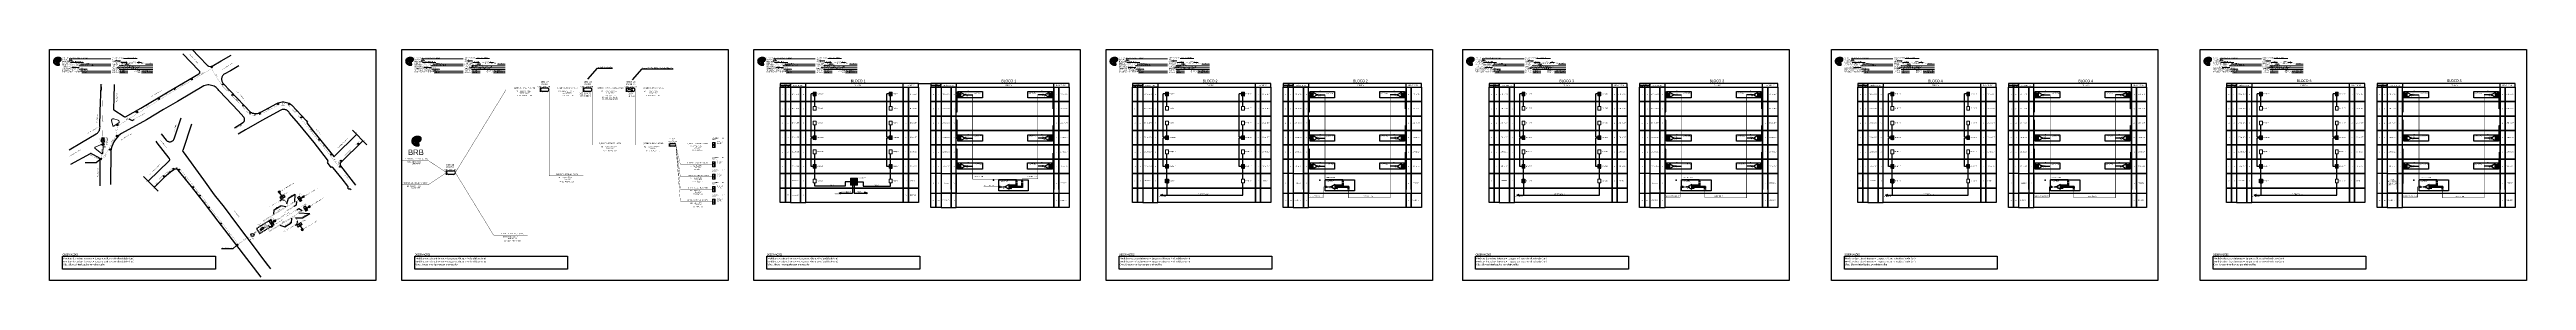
# Paper-space layout 'CDOI-1PLM A 5PLM' of a CAD drawing. Header units: inches. Extents: x 1610 to 13205, y -3 to 1077.
# The model-space entities are those that its viewports show. They can reach past a viewport. Long polylines and large blocks are cut down to what shows.
import ezdxf
from ezdxf.enums import TextEntityAlignment as Align

# ---------------------------------------------------------------- set-up
doc = ezdxf.new("R2010")
doc.units = ezdxf.units.IN
doc.header["$MEASUREMENT"] = 0
doc.linetypes.add('HIDDENX2', pattern=[19.05, 12.7, -6.35])
for name, color, linetype in [('10.1-Caixas Subterrâneas', 5, 'Continuous'), ('20.4-CEO', 1, 'Continuous'), ('20.4-CEOS', 1, 'Continuous'), ('20.5-CABO AÉREO', 1, 'Continuous'), ('20.5-CABO EM DUTO', 1, 'Continuous'), ('ALINHAMENTO PREDIAL', 120, 'Continuous'), ('CANTEIRO', 98, 'Continuous'), ('label_cabos', 7, 'Continuous'), ('Legenda', 1, 'Continuous'), ('NOME LOGRADOURO', 252, 'Continuous'), ('surveys', 7, 'Continuous')]:
    doc.layers.add(name, color=color, linetype=linetype)
for name, color, linetype, lineweight in [("20.0-LEGENDA DOS CDO'S", 1, 'Continuous', 0), ('20.1-CDO_INTERIOR', 1, 'Continuous', 0), ('40.1-ETIQUETAS', 1, 'Continuous', 20)]:
    doc.layers.add(name, color=color, linetype=linetype, lineweight=lineweight)
doc.layers.add('DROP DE CLIENTE', color=140, linetype='Continuous', plot=False)
doc.layers.add('EXTRA', color=50, linetype='Continuous', plot=False)
doc.styles.add('ARIAL', font='arial.ttf')
doc.styles.add('siredit', font='verdana.ttf')
doc.styles.add('style0', font='arialbd.ttf', dxfattribs={"height": 1.099002})
doc.styles.add('style1', font='arial.ttf', dxfattribs={"height": 0.129857})
doc.styles.add('WMF-Calibri0', font='calibri.ttf')
doc.styles.add('WMF-Calibri1', font='calibrib.ttf')
doc.linetypes.add('FENCELINE1', pattern='A,0.25,-0.1,[133,ltypeshp.shx,S=0.1,R=0,X=-0.1,Y=0],-0.1,1', length=1.45)
doc.dimstyles.new('CC', dxfattribs={"dimtxt": 1, "dimasz": 2, "dimexe": 0.18, "dimexo": 0.0625, "dimgap": 0.09, "dimtad": 0, "dimdec": 0, "dimrnd": 1, "dimzin": 0, "dimdsep": 46, "dimtxsty": 'siredit', "dimblk": 'NONE', "dimcen": 0, "dimse1": 1, "dimse2": 1, "dimsd1": 1, "dimsd2": 1, "dimclrt": 7, "dimadec": 0, "dimazin": 0, "dimtfac": 1, "dimtdec": 0, "dimtofl": 0, "dimtmove": 0, "dimatfit": 3, "dimfxl": 1, "dimtolj": 1, "dimtzin": 0, "dimarcsym": 0})
doc.dimstyles.get("Standard").update_dxf_attribs({"dimtxt": 0.18, "dimasz": 0.18, "dimexe": 0.18, "dimexo": 0.0625, "dimgap": 0.09, "dimtad": 0, "dimtih": 1, "dimtoh": 1, "dimdec": 4, "dimzin": 0, "dimdsep": 46, "dimtxsty": 'Standard', "dimcen": 0.09, "dimadec": 0, "dimazin": 0, "dimtfac": 1, "dimtdec": 4, "dimtofl": 0, "dimtmove": 0, "dimatfit": 3, "dimfxl": 1, "dimtolj": 1, "dimtzin": 0, "dimarcsym": 0})
pattern_1 = [(45, (2337.4646, 535.308), (-0.8838835, 0.8838835), []), (45, (2337.4646, 535.933), (-0.8838835, 0.8838835), [])]
pattern_2 = [(45, (2982.8176, 535.308), (-0.8838835, 0.8838835), []), (45, (2982.8176, 535.933), (-0.8838835, 0.8838835), [])]
pattern_3 = [(45, (3628.1706, 535.308), (-0.8838835, 0.8838835), []), (45, (3628.1706, 535.933), (-0.8838835, 0.8838835), [])]
pattern_4 = [(45, (4273.5236, 535.308), (-0.8838835, 0.8838835), []), (45, (4273.5236, 535.933), (-0.8838835, 0.8838835), [])]

# ---------------------------------------------------------------- blocks, each defined once
blk = doc.blocks.new('SPLT_1-8_SC-APC')
at = {"color": 1, "lineweight": 0}
blk.add_lwpolyline([(-17, -7.5), (-19.3, -7.5)], dxfattribs=at)
at = {"color": 1}
blk.add_lwpolyline([(-7.4, -2.1), (-17, -7.5), (-7.4, -13), (-7.4, -2.1)], dxfattribs=at)
at = {"color": 3, "lineweight": 0}
for points in [[(-3, -3.5), (-7.4, -3.5)], [(-7.4, -4.7), (-3, -4.7)], [(-7.4, -5.8), (-3, -5.8)], [(-7.4, -7), (-3, -7)], [(-7.4, -8.1), (-3, -8.1)], [(-7.4, -9.3), (-3, -9.3)], [(-7.4, -10.4), (-3, -10.4)], [(-7.4, -11.6), (-3, -11.6)], [(-2.4, -3), (-2.4, -4)], [(-2.4, -3), (0, -3)], [(-2.4, -4), (0, -4)], [(-2.4, -4.2), (-2.4, -5.2)], [(-2.4, -4.2), (0, -4.2)], [(-2.4, -5.2), (0, -5.2)], [(-2.4, -5.3), (-2.4, -6.3)], [(-2.4, -5.3), (0, -5.3)], [(-2.4, -6.3), (0, -6.3)], [(-2.4, -6.5), (-2.4, -7.5)], [(-2.4, -6.5), (0, -6.5)], [(-2.4, -7.5), (0, -7.5)], [(-2.4, -7.6), (-2.4, -8.6)], [(-2.4, -7.6), (0, -7.6)], [(-2.4, -8.6), (0, -8.6)], [(-2.4, -8.8), (-2.4, -9.8)], [(-2.4, -8.8), (0, -8.8)], [(-2.4, -9.8), (0, -9.8)], [(-2.4, -9.9), (-2.4, -10.9)], [(-2.4, -9.9), (0, -9.9)], [(-2.4, -10.9), (0, -10.9)], [(-2.4, -11.1), (-2.4, -12.1)], [(-2.4, -11.1), (0, -11.1)], [(-2.4, -12.1), (0, -12.1)]]:
    blk.add_lwpolyline(points, dxfattribs=at)
for points in [[(-3, -3.2), (-2.4, -3.2), (-2.4, -3.8), (-3, -3.8)], [(-3, -4.4), (-2.4, -4.4), (-2.4, -5), (-3, -5)], [(-3, -5.5), (-2.4, -5.5), (-2.4, -6.1), (-3, -6.1)], [(-3, -6.7), (-2.4, -6.7), (-2.4, -7.3), (-3, -7.3)], [(-3, -7.8), (-2.4, -7.8), (-2.4, -8.4), (-3, -8.4)], [(-3, -9), (-2.4, -9), (-2.4, -9.6), (-3, -9.6)], [(-3, -10.1), (-2.4, -10.1), (-2.4, -10.7), (-3, -10.7)], [(-3, -11.3), (-2.4, -11.3), (-2.4, -11.9), (-3, -11.9)]]:
    blk.add_lwpolyline(points, close=True, dxfattribs=at)
at = {"color": 1, "style": 'ARIAL'}
for s, height, p in [('1:8', 2, (-13.9, -8.4)), ('S1', 0.75, (-8.7, -3.8)), ('S2', 0.75, (-8.7, -5)), ('S3', 0.75, (-8.7, -6.2)), ('S4', 0.75, (-8.7, -7.4)), ('S5', 0.75, (-8.7, -8.6)), ('S6', 0.75, (-8.7, -9.7)), ('S7', 0.75, (-8.7, -10.8)), ('S8', 0.75, (-8.7, -11.9))]:
    blk.add_text(s, height=height, dxfattribs=at).set_placement(p)
blk = doc.blocks.new('SPLITTER_')
blk.add_point((0, 0))
at = {"style": 'ARIAL', "flags": 4}
blk.add_attdef('SPLT', (0, -3.3), '', height=1.5, dxfattribs=at)
blk = doc.blocks.new('A$C415C251F')
at = {"color": 3}
blk.add_point((0, 0), dxfattribs=at)
blk = doc.blocks.new('LEG_CDOIA8_C-SPLT_DIR')
at = {"color": 3}
blk.add_blockref('A$C415C251F', (0, 0), dxfattribs=at)
at = {"color": 1, "style": 'WMF-Calibri0', "flags": 4}
blk.add_attdef('CDO', (-26.8, -2.6), '', height=2, dxfattribs=at)
blk.add_attdef('MODELO', text='', height=1.5, dxfattribs=at).set_placement((-22.2, -4.5), align=Align.CENTER)
at = {"style": 'ARIAL', "flags": 4}
blk.add_attdef('SPLITAGEM', text='', height=1.5, dxfattribs=at).set_placement((-18.4, -12.6), align=Align.CENTER)
blk = doc.blocks.new('SPLT_1-8_SC-APC_ESQ')
at = {"color": 3, "lineweight": 0}
for points in [[(2.4, -3), (0, -3)], [(2.4, -4), (0, -4)], [(2.4, -4.2), (0, -4.2)], [(2.4, -5.2), (0, -5.2)], [(2.4, -5.3), (0, -5.3)], [(2.4, -6.3), (0, -6.3)], [(2.4, -6.5), (0, -6.5)], [(2.4, -7.5), (0, -7.5)], [(2.4, -7.6), (0, -7.6)], [(2.4, -8.6), (0, -8.6)], [(2.4, -8.8), (0, -8.8)], [(2.4, -9.8), (0, -9.8)], [(2.4, -9.9), (0, -9.9)], [(2.4, -10.9), (0, -10.9)], [(2.4, -11.1), (0, -11.1)], [(2.4, -12.1), (0, -12.1)], [(2.4, -3), (2.4, -4)], [(2.4, -4.2), (2.4, -5.2)], [(2.4, -5.3), (2.4, -6.3)], [(2.4, -6.5), (2.4, -7.5)], [(2.4, -7.6), (2.4, -8.6)], [(2.4, -8.8), (2.4, -9.8)], [(2.4, -9.9), (2.4, -10.9)], [(2.4, -11.1), (2.4, -12.1)], [(3, -3.5), (7.4, -3.5)], [(7.4, -4.7), (3, -4.7)], [(7.4, -5.8), (3, -5.8)], [(7.4, -7), (3, -7)], [(7.4, -8.1), (3, -8.1)], [(7.4, -9.3), (3, -9.3)], [(7.4, -10.4), (3, -10.4)], [(7.4, -11.6), (3, -11.6)]]:
    blk.add_lwpolyline(points, dxfattribs=at)
for points in [[(3, -3.2), (2.4, -3.2), (2.4, -3.8), (3, -3.8)], [(3, -4.4), (2.4, -4.4), (2.4, -5), (3, -5)], [(3, -5.5), (2.4, -5.5), (2.4, -6.1), (3, -6.1)], [(3, -6.7), (2.4, -6.7), (2.4, -7.3), (3, -7.3)], [(3, -7.8), (2.4, -7.8), (2.4, -8.4), (3, -8.4)], [(3, -9), (2.4, -9), (2.4, -9.6), (3, -9.6)], [(3, -10.1), (2.4, -10.1), (2.4, -10.7), (3, -10.7)], [(3, -11.3), (2.4, -11.3), (2.4, -11.9), (3, -11.9)]]:
    blk.add_lwpolyline(points, close=True, dxfattribs=at)
at = {"color": 1}
blk.add_lwpolyline([(7.4, -2.1), (17, -7.5), (7.4, -13), (7.4, -2.1)], dxfattribs=at)
at = {"color": 1, "lineweight": 0}
blk.add_lwpolyline([(17, -7.5), (19.3, -7.5)], dxfattribs=at)
at = {"color": 1, "style": 'ARIAL'}
for s, height, p in [('S2', 0.75, (7.6, -5)), ('S3', 0.75, (7.6, -6.2)), ('S4', 0.75, (7.6, -7.4)), ('S5', 0.75, (7.5, -8.6)), ('S6', 0.75, (7.6, -9.7)), ('S7', 0.75, (7.6, -10.8)), ('S8', 0.75, (7.6, -11.9)), ('S1', 0.75, (7.7, -3.8)), ('1:8', 2, (10.5, -8.4))]:
    blk.add_text(s, height=height, dxfattribs=at).set_placement(p)
blk = doc.blocks.new('LEG_CDOIA8_C-SPLT_ESQ')
at = {"color": 3, "extrusion": (0, 0, -1), "xscale": -1, "zscale": -1}
blk.add_blockref('A$C415C251F', (0, 0), dxfattribs=at)
at = {"style": 'ARIAL', "flags": 4}
blk.add_attdef('SPLITAGEM', text='', height=1.5, dxfattribs=at).set_placement((18.6, -12.6), align=Align.CENTER)
at = {"color": 1, "style": 'WMF-Calibri0', "flags": 4}
blk.add_attdef('MODELO', text='', height=1.5, dxfattribs=at).set_placement((22.5, -4.5), align=Align.CENTER)
blk.add_attdef('CDO', (21.4, -2.6), '', height=2, dxfattribs=at)
blk = doc.blocks.new('A$C64B91533')
at = {"color": 0}
for points in [[(0, 4.1), (23.1, 4.1), (23.1, 8.2), (0, 8.2)], [(0, 0), (23.1, 0), (23.1, 4.1), (0, 4.1)]]:
    blk.add_lwpolyline(points, close=True, dxfattribs=at)
for points in [[(11.6, 0), (11.6, 4.1)], [(23.1, 0), (314.5, 0), (314.5, 8.2), (23.1, 8.2), (23.1, 8.2), (23.1, 4.1)], [(58.2, 0), (58.2, 8.2)], [(279.8, 0), (279.8, 8.2)]]:
    blk.add_lwpolyline(points)
at = {"color": 0, "style": 'WMF-Calibri0'}
for s, p in [('  LÓGICO', (-1.6, 0.9)), ('     PISO', (5, 4.9)), ('    REAL', (10.2, 0.9)), ("UM's POR PISO", (29.1, 3.1)), ('PRUMADA', (168.7, 3.2)), ("UM's POR PISO", (284.9, 3.2))]:
    blk.add_text(s, height=2.3, dxfattribs=at).set_placement(p)
blk = doc.blocks.new('OI')
h = blk.add_hatch(color=40)
edge = h.paths.add_edge_path()
edge.add_spline(control_points=[(4.4, -0.7), (3.9, -1), (3.3, -1.5), (2.8, -2.6), (2.9, -3.5), (3.1, -4.3), (3.3, -4.9), (3.4, -5.4), (3.4, -5.9), (3.2, -6.4), (2.5, -6.6), (1.7, -6.6), (0.6, -6.7), (-0.6, -6.4), (-1.6, -6.1), (-2.8, -5.6), (-3.9, -4.8), (-4.9, -3.7), (-5.3, -2.6), (-5.6, -1.9), (-5.8, -1), (-5.7, 0.5), (-5.1, 2), (-4.1, 3), (-3.3, 3.6), (-2.4, 4.2), (-1.4, 4.4), (-0.6, 4.7), (0.8, 4.9), (2.2, 5), (3.8, 4.6), (4.7, 4.2), (5.4, 3.7), (5.8, 3), (6, 2.2), (6, 1.5), (5.7, 0.6), (5.3, 0.1), (4.9, -0.4), (4.5, -0.6), (4.4, -0.7)], knot_values=[0, 0, 0, 0, 1.60434, 2.417191, 3.427595, 4.282808, 4.776746, 5.304182, 5.888771, 6.258406, 6.858137, 7.79129, 8.986195, 10.124242, 11.187857, 12.242908, 13.953784, 15.414161, 16.515391, 17.349188, 17.675853, 19.552021, 21.515531, 22.568638, 23.63245, 24.621084, 25.782718, 26.745347, 27.142653, 29.870543, 31.004649, 31.921532, 32.709589, 33.801391, 34.042471, 35.192333, 35.971461, 36.628871, 37.254359, 37.836911, 37.836911, 37.836911, 37.836911], degree=3, periodic=0)
h.paths.add_polyline_path([(1.1, -0.9, -1), (0, -0.9, -1)], flags=16)
edge = h.paths.add_edge_path(flags=16)
edge.add_ellipse((0.6, -3.6), major_axis=(-0.02, 1.71), ratio=0.361305, start_angle=0, end_angle=360)
h.paths.add_polyline_path([(-0.4, -3.6, -1), (-3.8, -3.6, -1)], flags=16)
edge = h.paths.add_edge_path(flags=0)
edge.add_ellipse((-2.1, -3.6), major_axis=(0, 0.885), ratio=0.758294, start_angle=0, end_angle=360)
at = {"color": 40}
for centre, radius in [((-2.1, -3.6), 1.72), ((0.5, -0.9), 0.587)]:
    blk.add_circle(centre, radius, dxfattribs=at)
blk.add_ellipse((-2.1, -3.6), major_axis=(0, 0.885), ratio=0.758294, start_param=-3.141592653589792, end_param=3.141592653589792, dxfattribs=at)
blk.add_ellipse((0.6, -3.6), major_axis=(-0.02, 1.71), ratio=0.361305, dxfattribs=at)
at = {"color": 40, "start_tangent": (-0.800898, -0.598801), "end_tangent": (-0.800898, -0.598801)}
blk.add_spline([(4.4, -0.7), (3.2, -1.8), (2.9, -2.5), (2.9, -3.5), (3.1, -4.4), (3.3, -4.8), (3.4, -5.4), (3.4, -6), (3.2, -6.3), (2.7, -6.5), (1.7, -6.6), (0.5, -6.6), (-0.6, -6.4), (-1.6, -6.1), (-2.6, -5.7), (-3.9, -4.7), (-4.9, -3.6), (-5.4, -2.6), (-5.6, -1.8), (-5.7, -1.5), (-5.6, 0.4), (-4.8, 2.2), (-4.1, 3), (-3.3, 3.6), (-2.4, 4.1), (-1.3, 4.5), (-0.4, 4.7), (0, 4.8), (2.7, 4.8), (3.8, 4.5), (4.7, 4.2), (5.3, 3.7), (5.9, 2.7), (5.9, 2.5), (5.9, 1.3), (5.7, 0.6), (5.3, 0.1), (4.8, -0.4), (4.4, -0.7)], degree=3, dxfattribs=at)
blk = doc.blocks.new('ETIQUETA_RS5F')
at = {"layer": '40.1-ETIQUETAS', "color": 0, "style": 'siredit'}
blk.add_text('/', height=1.5, dxfattribs=at).set_placement((1.6, -2), align=Align.MIDDLE_RIGHT)
for tag, p in [('ETIQUETA_R_SECUNDARIA', (1.2, 2.1)), ('ETIQUETA_R_PRIMARIA', (1.2, 4.1)), ('F_ATIVAS/F_MORTAS', (1.1, -4.2))]:
    blk.add_attdef(tag, text='', height=1.5, dxfattribs=at).set_placement(p, align=Align.MIDDLE_CENTER)
for tag, p in [('TIPO_CABO', (-6.6, -2.1)), ('CAP_CABO', (0.4, -2.1))]:
    blk.add_attdef(tag, text='', height=1.5, dxfattribs=at).set_placement(p, align=Align.MIDDLE_RIGHT)
for tag, p in [('FUSÃO_1', (0.8, -8.4)), ('FUSÃO_2', (0.8, -10.6)), ('FUSÃO_3', (0.8, -12.9)), ('FUSÃO_4', (0.8, -15.1)), ('FUSÃO_5', (0.8, -17.2))]:
    blk.add_attdef(tag, text='', height=1.5, dxfattribs=at).set_placement(p, align=Align.CENTER)
blk.add_attdef('METROS', text='', height=1.5, dxfattribs=at).set_placement((2.1, -2), align=Align.MIDDLE_LEFT)
blk = doc.blocks.new('CEO_UN')
at = {"layer": '20.4-CEO', "color": 0}
for p, q in [((-9.1, 2.4), (-2.4, 2.4)), ((-2.4, -2.4), (-9.1, -2.4))]:
    blk.add_line(p, q, dxfattribs=at)
blk.add_lwpolyline([(-11.5, -2.9), (-11.5, 2.9)], dxfattribs=at)
for centre, start, end in [((-9.1, 0), 90, 270), ((-2.4, 0), 270, 90)]:
    blk.add_arc(centre, 2.39, start, end, dxfattribs=at)
at = {"layer": '20.4-CEO', "color": 7, "style": 'siredit'}
for tag, height, p in [('TIPO?', 2, (-9.1, 3.9)), ('LOCAL?', 2.03, (-5.7, 7.3)), ('NOME?', 2.03, (-5.7, 10.3))]:
    blk.add_attdef(tag, text='', height=height, dxfattribs=at).set_placement(p, align=Align.MIDDLE_CENTER)
blk.add_attdef('FIBRAS_RESERVA', text='', height=2.03, dxfattribs=at).set_placement((-5.7, -4), align=Align.TOP_CENTER)
blk = doc.blocks.new('poste_nao_definido_existente')
at = {"color": 47}
for points in [[(0.2, -0.2), (-0.2, 0.2)], [(0.2, 0.2), (-0.2, -0.2)]]:
    blk.add_lwpolyline(points, dxfattribs=at)
blk.add_circle((0, 0), 0.333, dxfattribs=at)
blk = doc.blocks.new('SURVEY_SURVEY')
for p, q in [((0, 0.000015), (-0.000015, 0.000011)), ((-0.000015, 0.000011), (-0.00001, 0.000011)), ((-0.00001, 0), (-0.00001, 0.000011)), ((0.00001, 0), (-0.00001, 0)), ((0, 0.000015), (0.000015, 0.000011)), ((0.00001, 0.000016), (0.000012, 0.000016)), ((0.00001, 0.000012), (0.00001, 0.000016)), ((0.000015, 0.000011), (0.00001, 0.000011)), ((0.00001, 0.000011), (0.00001, 0)), ((0.000012, 0.000016), (0.000012, 0.000012))]:
    blk.add_line(p, q)
blk = doc.blocks.new('CDOE_CT_POSTE')
at = {"layer": "20.0-LEGENDA DOS CDO'S", "color": 0, "style": 'ARIAL'}
for tag, p in [('CDO_N', (0.1, 5.2)), ('CORDOALHA', (0.1, 4)), ('SAP', (0.1, 3)), ('1:XX', (0.1, 1.2)), ('UMS', (0.1, 0.2))]:
    blk.add_attdef(tag, p, '', height=0.68, rotation=0.118, dxfattribs=at)
blk.add_attdef('FIBRAS_UTILIZADAS', text='', height=0.68, rotation=0.118, dxfattribs=at).set_placement((7.8, 5.3), align=Align.CENTER)
blk = doc.blocks.new('_None')
blk = doc.blocks.new('LEGENDA DOS CABOS')
at = {"layer": 'EXTRA', "style": 'siredit'}
for tag, p in [('ID', (4.6, 1)), ('XX', (9, 1))]:
    blk.add_attdef(tag, text='', height=0.48, rotation=359.69, dxfattribs=at).set_placement(p, align=Align.MIDDLE_CENTER)
at = {"layer": 'Legenda', "color": 7, "style": 'siredit'}
for tag, p in [('TIPO_CABO', (1.3, 0)), ('CABO', (4.7, -0.1)), ('/', (6.8, -0.1)), ('METROS', (10, -0.1))]:
    blk.add_attdef(tag, text='', height=0.8, rotation=359.69, dxfattribs=at).set_placement(p, align=Align.MIDDLE_CENTER)
blk = doc.blocks.new('CDOI_INT')
at = {"layer": '20.1-CDO_INTERIOR', "color": 0, "lineweight": 18}
blk.add_lwpolyline([(4.2, -4.2), (4.2, 4.2), (0, 4.2), (0, -4.2)], close=True, dxfattribs=at)
blk.add_circle((2.1, 0), 1.36, dxfattribs=at)
blk.add_arc((0, 0), 4.25, 270, 90, dxfattribs=at)
at = {"layer": "20.0-LEGENDA DOS CDO'S", "color": 0, "style": 'ARIAL'}
for tag, p in [('CDO_N', (-0.1, 10.4)), ('SURVEY', (-0.1, 8.2)), ('SAP', (-0.1, 6.2)), ('SPLITER_1', (21.2, 10.4)), ('SPLITER_2', (21.2, 8.7)), ('1:XX', (5.9, -2.2)), ('UMS', (5.9, -4.2))]:
    blk.add_attdef(tag, p, '', height=1.36, dxfattribs=at)
blk.add_attdef('FIBRAS_UTILIZADAS', text='', height=1.36, dxfattribs=at).set_placement((15.3, 10.4), align=Align.CENTER)

msp = doc.modelspace()

# ---------------------------------------------------------------- hatches: boundary and pattern name
h = msp.add_hatch()
h.set_pattern_fill('STEEL', color=1, scale=10, style=0)
h.set_pattern_definition([(45, (2353.7953, 535.308), (-0.8838835, 0.8838835), []), (45, (2353.7953, 535.933), (-0.8838835, 0.8838835), [])])
h.paths.add_polyline_path([(2601.2, 761.4), (2606.5, 761.4), (2606.5, 754.5), (2601.2, 754.5)])
h.paths.add_polyline_path([(2601.2, 813.8), (2606.5, 813.8), (2606.5, 806.9), (2601.2, 806.9)])
h.paths.add_polyline_path([(2601.2, 893.2), (2606.5, 893.2), (2606.5, 886.3), (2601.2, 886.3)])
h.paths.add_polyline_path([(2463, 893.2), (2468.3, 893.2), (2468.3, 886.3), (2463, 886.3)])
h.paths.add_polyline_path([(2463, 813.8), (2468.3, 813.8), (2468.3, 806.9), (2463, 806.9)])
h.paths.add_polyline_path([(2463, 761.4), (2468.3, 761.4), (2468.3, 754.5), (2463, 754.5)])
h.paths.add_polyline_path([(2531.1, 736.5), (2543.8, 736.5), (2543.8, 723.9), (2531.1, 723.9)])
h = msp.add_hatch(color=3)
h.dxf.hatch_style = 1
edge = h.paths.add_edge_path()
edge.add_arc((2741.4, 888.2), 0.205, 0, 360)
h = msp.add_hatch(color=3)
h.dxf.hatch_style = 1
edge = h.paths.add_edge_path()
edge.add_arc((2882.8, 888.2), 0.205, 0, 360)
h = msp.add_hatch()
h.set_pattern_fill('STEEL', color=1, scale=10, style=0)
h.set_pattern_definition(pattern_1)
h.paths.add_polyline_path([(3246.6, 761.4), (3251.9, 761.4), (3251.9, 754.5), (3246.6, 754.5)])
h.paths.add_polyline_path([(3246.6, 813.8), (3251.9, 813.8), (3251.9, 806.9), (3246.6, 806.9)])
h.paths.add_polyline_path([(3246.6, 893.2), (3251.9, 893.2), (3251.9, 886.3), (3246.6, 886.3)])
h.paths.add_polyline_path([(3108.4, 893.2), (3113.7, 893.2), (3113.7, 886.3), (3108.4, 886.3)])
h.paths.add_polyline_path([(3108.4, 813.8), (3113.7, 813.8), (3113.7, 806.9), (3108.4, 806.9)])
h.paths.add_polyline_path([(3108.4, 761.4), (3113.7, 761.4), (3113.7, 754.5), (3108.4, 754.5)])
h = msp.add_hatch(color=3)
h.dxf.hatch_style = 1
edge = h.paths.add_edge_path()
edge.add_arc((3386.8, 888.2), 0.205, 0, 360)
h = msp.add_hatch(color=3)
h.dxf.hatch_style = 1
edge = h.paths.add_edge_path()
edge.add_arc((3528.2, 888.2), 0.205, 0, 360)
h = msp.add_hatch()
h.set_pattern_fill('STEEL', color=1, scale=10, style=0)
h.set_pattern_definition(pattern_2)
h.paths.add_polyline_path([(3891.9, 761.4), (3897.2, 761.4), (3897.2, 754.5), (3891.9, 754.5)])
h.paths.add_polyline_path([(3891.9, 813.8), (3897.2, 813.8), (3897.2, 806.9), (3891.9, 806.9)])
h.paths.add_polyline_path([(3891.9, 893.2), (3897.2, 893.2), (3897.2, 886.3), (3891.9, 886.3)])
h.paths.add_polyline_path([(3753.7, 893.2), (3759, 893.2), (3759, 886.3), (3753.7, 886.3)])
h.paths.add_polyline_path([(3753.7, 813.8), (3759, 813.8), (3759, 806.9), (3753.7, 806.9)])
h.paths.add_polyline_path([(3753.7, 761.4), (3759, 761.4), (3759, 754.5), (3753.7, 754.5)])
h = msp.add_hatch(color=3)
h.dxf.hatch_style = 1
edge = h.paths.add_edge_path()
edge.add_arc((4032.1, 888.2), 0.205, 0, 360)
h = msp.add_hatch(color=3)
h.dxf.hatch_style = 1
edge = h.paths.add_edge_path()
edge.add_arc((4173.6, 888.2), 0.205, 0, 360)
h = msp.add_hatch()
h.set_pattern_fill('STEEL', color=1, scale=10, style=0)
h.set_pattern_definition(pattern_3)
h.paths.add_polyline_path([(4537.3, 761.4), (4542.6, 761.4), (4542.6, 754.5), (4537.3, 754.5)])
h.paths.add_polyline_path([(4537.3, 813.8), (4542.6, 813.8), (4542.6, 806.9), (4537.3, 806.9)])
h.paths.add_polyline_path([(4537.3, 893.2), (4542.6, 893.2), (4542.6, 886.3), (4537.3, 886.3)])
h.paths.add_polyline_path([(4399.1, 893.2), (4404.4, 893.2), (4404.4, 886.3), (4399.1, 886.3)])
h.paths.add_polyline_path([(4399.1, 813.8), (4404.4, 813.8), (4404.4, 806.9), (4399.1, 806.9)])
h.paths.add_polyline_path([(4399.1, 761.4), (4404.4, 761.4), (4404.4, 754.5), (4399.1, 754.5)])
h = msp.add_hatch(color=3)
h.dxf.hatch_style = 1
edge = h.paths.add_edge_path()
edge.add_arc((4677.5, 888.2), 0.205, 0, 360)
h = msp.add_hatch(color=3)
h.dxf.hatch_style = 1
edge = h.paths.add_edge_path()
edge.add_arc((4818.9, 888.2), 0.205, 0, 360)
h = msp.add_hatch()
h.set_pattern_fill('STEEL', color=1, scale=10, style=0)
h.set_pattern_definition(pattern_4)
h.paths.add_polyline_path([(5182.6, 761.4), (5187.9, 761.4), (5187.9, 754.5), (5182.6, 754.5)])
h.paths.add_polyline_path([(5182.6, 813.8), (5187.9, 813.8), (5187.9, 806.9), (5182.6, 806.9)])
h.paths.add_polyline_path([(5182.6, 893.2), (5187.9, 893.2), (5187.9, 886.3), (5182.6, 886.3)])
h.paths.add_polyline_path([(5044.4, 893.2), (5049.7, 893.2), (5049.7, 886.3), (5044.4, 886.3)])
h.paths.add_polyline_path([(5044.4, 813.8), (5049.7, 813.8), (5049.7, 806.9), (5044.4, 806.9)])
h.paths.add_polyline_path([(5044.4, 761.4), (5049.7, 761.4), (5049.7, 754.5), (5044.4, 754.5)])
h = msp.add_hatch(color=3)
h.dxf.hatch_style = 1
edge = h.paths.add_edge_path()
edge.add_arc((5322.8, 888.2), 0.205, 0, 360)
h = msp.add_hatch(color=3)
h.dxf.hatch_style = 1
edge = h.paths.add_edge_path()
edge.add_arc((5464.3, 888.2), 0.205, 0, 360)
at = {"linetype": 'Continuous', "lineweight": 0}
for points in [[(1162.1, 792.6), (1162.3, 791.1), (1162.8, 792.5), (1162.5, 792.6)], [(1162.1, 792.6), (1162.3, 791.2), (1162.8, 792.6), (1162.5, 792.6)], [(1162.6, 792.5), (1162.7, 793.7), (1162.4, 793.7), (1162.3, 792.6)], [(1162.6, 792.6), (1162.8, 793.7), (1162.4, 793.7), (1162.3, 792.6)], [(1164.2, 793.9), (1164.3, 793.6), (1164.2, 793.3), (1164, 793.1), (1163.8, 792.9), (1163.6, 792.8), (1163.3, 792.7), (1163, 792.8), (1162.7, 793), (1162.6, 793.2), (1162.4, 793.4), (1162.4, 793.7), (1162.5, 794), (1162.6, 794.3), (1162.9, 794.5), (1163.1, 794.6), (1163.4, 794.6), (1163.7, 794.5), (1163.9, 794.4), (1164.1, 794.1), (1163.9, 793.8), (1163.8, 794), (1163.7, 794.1), (1163.6, 794.2), (1163.4, 794.3), (1163.2, 794.2), (1163, 794.2), (1162.9, 794), (1162.8, 793.9), (1162.7, 793.7), (1162.8, 793.5), (1162.8, 793.4), (1162.9, 793.2), (1163.1, 793.1), (1163.3, 793.1), (1163.5, 793.1), (1163.6, 793.2), (1163.8, 793.3), (1163.9, 793.4), (1163.9, 793.6)], [(1164.2, 793.9), (1164.3, 793.6), (1164.2, 793.3), (1164, 793.1), (1163.8, 792.9), (1163.6, 792.8), (1163.3, 792.8), (1163, 792.8), (1162.7, 793), (1162.6, 793.2), (1162.4, 793.5), (1162.4, 793.7), (1162.5, 794), (1162.6, 794.3), (1162.9, 794.5), (1163.1, 794.6), (1163.4, 794.6), (1163.7, 794.5), (1163.9, 794.4), (1164.1, 794.2), (1163.9, 793.8), (1163.8, 794), (1163.7, 794.1), (1163.6, 794.2), (1163.4, 794.3), (1163.2, 794.3), (1163, 794.2), (1162.9, 794.1), (1162.8, 793.9), (1162.8, 793.7), (1162.8, 793.5), (1162.8, 793.4), (1163, 793.2), (1163.1, 793.1), (1163.3, 793.1), (1163.5, 793.1), (1163.6, 793.2), (1163.8, 793.3), (1163.9, 793.5), (1163.9, 793.6)], [(1163.9, 795.1), (1164.2, 795), (1164.6, 795), (1164.4, 796.5)], [(1163.9, 795), (1164.2, 795), (1164.6, 795), (1164.4, 796.4)], [(1164.1, 795.1), (1163.9, 793.6), (1164.3, 793.6), (1164.4, 795)], [(1164.1, 795), (1163.9, 793.6), (1164.3, 793.6), (1164.4, 795)], [(1446.2, 640.4), (1445.2, 639.3), (1446.6, 639.8), (1446.4, 640.1)], [(1446.1, 640.4), (1445.2, 639.3), (1446.6, 639.8), (1446.4, 640.1)], [(1446.5, 639.9), (1447.4, 640.6), (1447.2, 640.9), (1446.3, 640.2)], [(1446.4, 639.9), (1447.4, 640.6), (1447.2, 640.9), (1446.3, 640.2)], [(1448.5, 639.6), (1448.3, 639.4), (1448, 639.2), (1447.7, 639.2), (1447.5, 639.2), (1447.2, 639.4), (1447, 639.6), (1446.9, 639.8), (1446.8, 640.1), (1446.9, 640.4), (1447, 640.7), (1447.2, 640.9), (1447.5, 641), (1447.8, 641.1), (1448.1, 641), (1448.3, 640.9), (1448.5, 640.7), (1448.7, 640.4), (1448.7, 640.1), (1448.6, 639.8), (1448.2, 639.8), (1448.3, 639.9), (1448.4, 640.1), (1448.3, 640.3), (1448.3, 640.5), (1448.1, 640.6), (1448, 640.7), (1447.8, 640.7), (1447.6, 640.7), (1447.4, 640.6), (1447.3, 640.5), (1447.2, 640.3), (1447.2, 640.1), (1447.2, 639.9), (1447.3, 639.8), (1447.4, 639.7), (1447.6, 639.6), (1447.8, 639.5), (1447.9, 639.6), (1448.1, 639.6)], [(1448.5, 639.6), (1448.3, 639.3), (1448, 639.2), (1447.7, 639.2), (1447.5, 639.2), (1447.2, 639.4), (1447, 639.6), (1446.9, 639.8), (1446.8, 640.1), (1446.9, 640.4), (1447, 640.7), (1447.2, 640.9), (1447.5, 641), (1447.8, 641), (1448.1, 641), (1448.3, 640.9), (1448.5, 640.7), (1448.6, 640.4), (1448.7, 640.1), (1448.6, 639.8), (1448.2, 639.7), (1448.3, 639.9), (1448.3, 640.1), (1448.3, 640.3), (1448.2, 640.5), (1448.1, 640.6), (1447.9, 640.7), (1447.7, 640.7), (1447.6, 640.7), (1447.4, 640.6), (1447.3, 640.5), (1447.2, 640.3), (1447.1, 640.1), (1447.2, 639.9), (1447.3, 639.8), (1447.4, 639.6), (1447.6, 639.6), (1447.7, 639.5), (1447.9, 639.5), (1448.1, 639.6)], [(1449.3, 640.4), (1448.1, 639.6), (1448.3, 639.4), (1449.5, 640.2)], [(1449.3, 640.4), (1448.1, 639.6), (1448.3, 639.3), (1449.4, 640.2)], [(1449.2, 640.6), (1449.4, 640.3), (1449.6, 640), (1450.6, 641.1)], [(1449.2, 640.6), (1449.4, 640.3), (1449.6, 640), (1450.5, 641.1)]]:
    msp.add_hatch(color=1, dxfattribs=at).paths.add_polyline_path(points)
h = msp.add_hatch(color=3)
h.dxf.hatch_style = 1
edge = h.paths.add_edge_path()
edge.add_arc((2741.2, 758.2), 0.205, 0, 360)
h = msp.add_hatch(color=3)
h.dxf.hatch_style = 1
edge = h.paths.add_edge_path()
edge.add_arc((2820.1, 724.1), 0.193, 0, 360)
h = msp.add_hatch(color=3)
h.dxf.hatch_style = 1
edge = h.paths.add_edge_path()
edge.add_arc((2820.5, 723.2), 0.193, 0, 360)
h = msp.add_hatch(color=3)
h.dxf.hatch_style = 1
edge = h.paths.add_edge_path()
edge.add_arc((2820.9, 722.2), 0.193, 0, 360)
h = msp.add_hatch(color=3)
h.dxf.hatch_style = 1
edge = h.paths.add_edge_path()
edge.add_arc((2821.3, 721.3), 0.193, 0, 360)
h = msp.add_hatch(color=3)
h.dxf.hatch_style = 1
edge = h.paths.add_edge_path()
edge.add_arc((2882.8, 758.2), 0.205, 0, 360)
h = msp.add_hatch()
h.set_pattern_fill('STEEL', color=1, scale=10, style=0)
h.set_pattern_definition(pattern_1)
h.paths.add_polyline_path([(3108.4, 734.8), (3113.7, 734.8), (3113.7, 727.9), (3108.4, 727.9)])
h = msp.add_hatch(color=3)
h.dxf.hatch_style = 1
edge = h.paths.add_edge_path()
edge.add_arc((3386.6, 758.2), 0.205, 0, 360)
h = msp.add_hatch(color=3)
h.dxf.hatch_style = 1
edge = h.paths.add_edge_path()
edge.add_arc((3418.1, 724.1), 0.193, 0, 360)
h = msp.add_hatch(color=3)
h.dxf.hatch_style = 1
edge = h.paths.add_edge_path()
edge.add_arc((3418.5, 723.2), 0.193, 0, 360)
h = msp.add_hatch(color=3)
h.dxf.hatch_style = 1
edge = h.paths.add_edge_path()
edge.add_arc((3418.9, 722.3), 0.193, 0, 360)
h = msp.add_hatch(color=3)
h.dxf.hatch_style = 1
edge = h.paths.add_edge_path()
edge.add_arc((3419.3, 721.3), 0.193, 0, 360)
h = msp.add_hatch(color=3)
h.dxf.hatch_style = 1
edge = h.paths.add_edge_path()
edge.add_arc((3528.1, 758.2), 0.205, 0, 360)
h = msp.add_hatch()
h.set_pattern_fill('STEEL', color=1, scale=10, style=0)
h.set_pattern_definition(pattern_2)
h.paths.add_polyline_path([(3753.7, 734.8), (3759, 734.8), (3759, 727.9), (3753.7, 727.9)])
h = msp.add_hatch(color=3)
h.dxf.hatch_style = 1
edge = h.paths.add_edge_path()
edge.add_arc((4031.9, 758.2), 0.205, 0, 360)
h = msp.add_hatch(color=3)
h.dxf.hatch_style = 1
edge = h.paths.add_edge_path()
edge.add_arc((4063.5, 724.1), 0.193, 0, 360)
h = msp.add_hatch(color=3)
h.dxf.hatch_style = 1
edge = h.paths.add_edge_path()
edge.add_arc((4063.9, 723.2), 0.193, 0, 360)
h = msp.add_hatch(color=3)
h.dxf.hatch_style = 1
edge = h.paths.add_edge_path()
edge.add_arc((4064.3, 722.3), 0.193, 0, 360)
h = msp.add_hatch(color=3)
h.dxf.hatch_style = 1
edge = h.paths.add_edge_path()
edge.add_arc((4064.7, 721.3), 0.193, 0, 360)
h = msp.add_hatch(color=3)
h.dxf.hatch_style = 1
edge = h.paths.add_edge_path()
edge.add_arc((4173.5, 758.2), 0.205, 0, 360)
h = msp.add_hatch()
h.set_pattern_fill('STEEL', color=1, scale=10, style=0)
h.set_pattern_definition(pattern_3)
h.paths.add_polyline_path([(4399.1, 734.8), (4404.4, 734.8), (4404.4, 727.9), (4399.1, 727.9)])
h = msp.add_hatch(color=3)
h.dxf.hatch_style = 1
edge = h.paths.add_edge_path()
edge.add_arc((4677.3, 758.2), 0.205, 0, 360)
h = msp.add_hatch(color=3)
h.dxf.hatch_style = 1
edge = h.paths.add_edge_path()
edge.add_arc((4708.8, 724.1), 0.193, 0, 360)
h = msp.add_hatch(color=3)
h.dxf.hatch_style = 1
edge = h.paths.add_edge_path()
edge.add_arc((4709.2, 723.2), 0.193, 0, 360)
h = msp.add_hatch(color=3)
h.dxf.hatch_style = 1
edge = h.paths.add_edge_path()
edge.add_arc((4709.6, 722.3), 0.193, 0, 360)
h = msp.add_hatch(color=3)
h.dxf.hatch_style = 1
edge = h.paths.add_edge_path()
edge.add_arc((4710, 721.3), 0.193, 0, 360)
h = msp.add_hatch(color=3)
h.dxf.hatch_style = 1
edge = h.paths.add_edge_path()
edge.add_arc((4818.8, 758.2), 0.205, 0, 360)
h = msp.add_hatch()
h.set_pattern_fill('STEEL', color=1, scale=10, style=0)
h.set_pattern_definition(pattern_4)
h.paths.add_polyline_path([(5044.4, 734.8), (5049.7, 734.8), (5049.7, 727.9), (5044.4, 727.9)])
h = msp.add_hatch(color=3)
h.dxf.hatch_style = 1
edge = h.paths.add_edge_path()
edge.add_arc((5322.6, 758.2), 0.205, 0, 360)
h = msp.add_hatch(color=3)
h.dxf.hatch_style = 1
edge = h.paths.add_edge_path()
edge.add_arc((5354.2, 724.1), 0.193, 0, 360)
h = msp.add_hatch(color=3)
h.dxf.hatch_style = 1
edge = h.paths.add_edge_path()
edge.add_arc((5354.6, 723.2), 0.193, 0, 360)
h = msp.add_hatch(color=3)
h.dxf.hatch_style = 1
edge = h.paths.add_edge_path()
edge.add_arc((5355, 722.3), 0.193, 0, 360)
h = msp.add_hatch(color=3)
h.dxf.hatch_style = 1
edge = h.paths.add_edge_path()
edge.add_arc((5355.4, 721.3), 0.193, 0, 360)
h = msp.add_hatch(color=3)
h.dxf.hatch_style = 1
edge = h.paths.add_edge_path()
edge.add_arc((5464.2, 758.2), 0.205, 0, 360)
h = msp.add_hatch(color=3)
h.dxf.hatch_style = 1
edge = h.paths.add_edge_path()
edge.add_arc((2809.9, 720.9), 0.205, 0, 360)
h = msp.add_hatch(color=3)
h.dxf.hatch_style = 1
edge = h.paths.add_edge_path()
edge.add_arc((2821.7, 720.4), 0.193, 0, 360)
h = msp.add_hatch(color=3)
h.dxf.hatch_style = 1
edge = h.paths.add_edge_path()
edge.add_arc((2822.1, 719.5), 0.193, 0, 360)
h = msp.add_hatch(color=3)
h.dxf.hatch_style = 1
edge = h.paths.add_edge_path()
edge.add_arc((2822.5, 718.6), 0.193, 0, 360)
h = msp.add_hatch(color=3)
h.dxf.hatch_style = 1
edge = h.paths.add_edge_path()
edge.add_arc((2822.9, 717.6), 0.193, 0, 360)
h = msp.add_hatch(color=3)
h.dxf.hatch_style = 1
edge = h.paths.add_edge_path()
edge.add_arc((3408.8, 720.9), 0.205, 0, 360)
h = msp.add_hatch(color=3)
h.dxf.hatch_style = 1
edge = h.paths.add_edge_path()
edge.add_arc((3419.7, 720.4), 0.193, 0, 360)
h = msp.add_hatch(color=3)
h.dxf.hatch_style = 1
edge = h.paths.add_edge_path()
edge.add_arc((3420.1, 719.5), 0.193, 0, 360)
h = msp.add_hatch(color=3)
h.dxf.hatch_style = 1
edge = h.paths.add_edge_path()
edge.add_arc((3420.5, 718.6), 0.193, 0, 360)
h = msp.add_hatch(color=3)
h.dxf.hatch_style = 1
edge = h.paths.add_edge_path()
edge.add_arc((3420.9, 717.6), 0.193, 0, 360)
h = msp.add_hatch(color=3)
h.dxf.hatch_style = 1
edge = h.paths.add_edge_path()
edge.add_arc((4053.2, 720.9), 0.205, 0, 360)
h = msp.add_hatch(color=3)
h.dxf.hatch_style = 1
edge = h.paths.add_edge_path()
edge.add_arc((4065.1, 720.4), 0.193, 0, 360)
h = msp.add_hatch(color=3)
h.dxf.hatch_style = 1
edge = h.paths.add_edge_path()
edge.add_arc((4065.5, 719.5), 0.193, 0, 360)
h = msp.add_hatch(color=3)
h.dxf.hatch_style = 1
edge = h.paths.add_edge_path()
edge.add_arc((4065.9, 718.6), 0.193, 0, 360)
h = msp.add_hatch(color=3)
h.dxf.hatch_style = 1
edge = h.paths.add_edge_path()
edge.add_arc((4066.3, 717.6), 0.193, 0, 360)
h = msp.add_hatch(color=3)
h.dxf.hatch_style = 1
edge = h.paths.add_edge_path()
edge.add_arc((4698.6, 720.9), 0.205, 0, 360)
h = msp.add_hatch(color=3)
h.dxf.hatch_style = 1
edge = h.paths.add_edge_path()
edge.add_arc((4710.4, 720.4), 0.193, 0, 360)
h = msp.add_hatch(color=3)
h.dxf.hatch_style = 1
edge = h.paths.add_edge_path()
edge.add_arc((4710.8, 719.5), 0.193, 0, 360)
h = msp.add_hatch(color=3)
h.dxf.hatch_style = 1
edge = h.paths.add_edge_path()
edge.add_arc((4711.2, 718.6), 0.193, 0, 360)
h = msp.add_hatch(color=3)
h.dxf.hatch_style = 1
edge = h.paths.add_edge_path()
edge.add_arc((4711.6, 717.6), 0.193, 0, 360)
h = msp.add_hatch(color=3)
h.dxf.hatch_style = 1
edge = h.paths.add_edge_path()
edge.add_arc((5344, 720.9), 0.205, 0, 360)
h = msp.add_hatch(color=3)
h.dxf.hatch_style = 1
edge = h.paths.add_edge_path()
edge.add_arc((5355.8, 720.4), 0.193, 0, 360)
h = msp.add_hatch(color=3)
h.dxf.hatch_style = 1
edge = h.paths.add_edge_path()
edge.add_arc((5356.2, 719.5), 0.193, 0, 360)
h = msp.add_hatch(color=3)
h.dxf.hatch_style = 1
edge = h.paths.add_edge_path()
edge.add_arc((5356.6, 718.6), 0.193, 0, 360)
h = msp.add_hatch(color=3)
h.dxf.hatch_style = 1
edge = h.paths.add_edge_path()
edge.add_arc((5357, 717.6), 0.193, 0, 360)

# ---------------------------------------------------------------- linework, layer by layer
for p, q in [((2677, 718.6), (2677, 744.8)), ((2677, 709.2), (2677, 742.3)), ((2686.3, 718.6), (2686.3, 744.8)), ((2686.3, 744.8), (2686.3, 718.6)), ((2686.3, 709.2), (2686.3, 742.3)), ((2686.3, 742.3), (2686.3, 709.2)), ((2695.6, 744.8), (2695.6, 718.6)), ((2695.6, 744.8), (2695.6, 718.6)), ((2695.6, 742.3), (2695.6, 709.2)), ((2695.6, 742.3), (2695.6, 716.1)), ((2695.6, 725.3), (2695.6, 725.3)), ((2714.1, 718.6), (2714.1, 744.8)), ((2723.3, 744.8), (2714.1, 744.8)), ((2714.1, 744.8), (2714.1, 718.6)), ((2714.1, 716.1), (2714.1, 742.3)), ((2714.1, 742.3), (2714.1, 709.2)), ((2714.1, 725.3), (2714.1, 725.3)), ((2723.3, 744.8), (2900.8, 744.8)), ((2723.3, 718.6), (2723.3, 744.8)), ((2723.3, 718.6), (2723.3, 744.8)), ((2723.3, 716.1), (2723.3, 742.3)), ((2723.3, 709.2), (2723.3, 742.3)), ((2900.8, 744.8), (2900.8, 718.6)), ((2900.8, 744.8), (2910.1, 744.8)), ((2900.8, 718.6), (2900.8, 744.8)), ((2900.8, 742.3), (2900.8, 716.1)), ((2900.8, 709.1), (2900.8, 742.3)), ((2900.8, 740.4), (2900.8, 740.4)), ((2910.1, 744.8), (2928.6, 744.8)), ((2910.1, 718.6), (2910.1, 744.8)), ((2910.1, 744.8), (2910.1, 718.6)), ((2910.1, 716.1), (2910.1, 742.3)), ((2910.1, 742.3), (2910.1, 709.1)), ((2910.1, 725), (2910.1, 725)), ((2928.6, 744.8), (2928.6, 718.6)), ((2928.6, 742.3), (2928.6, 709.1)), ((3322.4, 718.6), (3322.4, 744.8)), ((3322.4, 709.2), (3322.4, 742.3)), ((3331.6, 744.8), (3331.6, 718.6)), ((3331.6, 718.6), (3331.6, 744.8)), ((3331.6, 742.3), (3331.6, 709.2)), ((3331.6, 709.2), (3331.6, 742.3)), ((3340.9, 744.8), (3340.9, 718.6)), ((3340.9, 744.8), (3340.9, 718.6)), ((3340.9, 742.3), (3340.9, 716.1)), ((3340.9, 742.3), (3340.9, 709.2)), ((3340.9, 725.3), (3340.9, 725.3)), ((3359.4, 744.8), (3359.4, 718.6)), ((3368.7, 744.8), (3359.4, 744.8)), ((3359.4, 718.6), (3359.4, 744.8)), ((3359.4, 742.3), (3359.4, 709.2)), ((3359.4, 716.1), (3359.4, 742.3)), ((3359.4, 725.3), (3359.4, 725.3)), ((3368.7, 718.6), (3368.7, 744.8)), ((3368.7, 718.6), (3368.7, 744.8)), ((3368.7, 744.8), (3546.2, 744.8)), ((3368.7, 709.2), (3368.7, 742.3)), ((3368.7, 716.1), (3368.7, 742.3)), ((3546.2, 718.6), (3546.2, 744.8)), ((3546.2, 744.8), (3555.5, 744.8)), ((3546.2, 744.8), (3546.2, 718.6)), ((3546.2, 709.1), (3546.2, 742.3)), ((3546.2, 742.3), (3546.2, 716.1)), ((3546.2, 740.4), (3546.2, 740.4)), ((3555.5, 744.8), (3555.5, 718.6)), ((3555.5, 718.6), (3555.5, 744.8)), ((3555.5, 744.8), (3574, 744.8)), ((3555.5, 742.3), (3555.5, 709.1)), ((3555.5, 716.1), (3555.5, 742.3)), ((3555.5, 725), (3555.5, 725)), ((3574, 744.8), (3574, 718.6)), ((3574, 742.3), (3574, 709.1)), ((3967.7, 718.6), (3967.7, 744.8)), ((3967.7, 709.2), (3967.7, 742.3)), ((3977, 718.6), (3977, 744.8)), ((3977, 744.8), (3977, 718.6)), ((3977, 709.2), (3977, 742.3)), ((3977, 742.3), (3977, 709.2)), ((3986.3, 744.8), (3986.3, 718.6)), ((3986.3, 744.8), (3986.3, 718.6)), ((3986.3, 742.3), (3986.3, 709.2)), ((3986.3, 742.3), (3986.3, 716.1)), ((3986.3, 725.3), (3986.3, 725.3)), ((4004.8, 718.6), (4004.8, 744.8)), ((4014, 744.8), (4004.8, 744.8)), ((4004.8, 744.8), (4004.8, 718.6)), ((4004.8, 716.1), (4004.8, 742.3)), ((4004.8, 742.3), (4004.8, 709.2)), ((4004.8, 725.3), (4004.8, 725.3)), ((4014, 744.8), (4191.5, 744.8)), ((4014, 718.6), (4014, 744.8)), ((4014, 718.6), (4014, 744.8)), ((4014, 716.1), (4014, 742.3)), ((4014, 709.2), (4014, 742.3)), ((4191.5, 744.8), (4191.5, 718.6)), ((4191.5, 744.8), (4200.8, 744.8)), ((4191.5, 718.6), (4191.5, 744.8)), ((4191.5, 742.3), (4191.5, 716.1)), ((4191.5, 709.1), (4191.5, 742.3)), ((4191.5, 740.4), (4191.5, 740.4)), ((4200.8, 744.8), (4219.3, 744.8)), ((4200.8, 718.6), (4200.8, 744.8)), ((4200.8, 744.8), (4200.8, 718.6)), ((4200.8, 716.1), (4200.8, 742.3)), ((4200.8, 742.3), (4200.8, 709.1)), ((4200.8, 725), (4200.8, 725)), ((4219.3, 744.8), (4219.3, 718.6)), ((4219.3, 742.3), (4219.3, 709.1)), ((4613.1, 718.6), (4613.1, 744.8)), ((4613.1, 709.2), (4613.1, 742.3)), ((4622.4, 718.6), (4622.4, 744.8)), ((4622.4, 744.8), (4622.4, 718.6)), ((4622.4, 709.2), (4622.4, 742.3)), ((4622.4, 742.3), (4622.4, 709.2)), ((4631.6, 744.8), (4631.6, 718.6)), ((4631.6, 744.8), (4631.6, 718.6)), ((4631.6, 742.3), (4631.6, 709.2)), ((4631.6, 742.3), (4631.6, 716.1)), ((4631.6, 725.3), (4631.6, 725.3)), ((4650.1, 718.6), (4650.1, 744.8)), ((4659.4, 744.8), (4650.1, 744.8)), ((4650.1, 744.8), (4650.1, 718.6)), ((4650.1, 716.1), (4650.1, 742.3)), ((4650.1, 742.3), (4650.1, 709.2)), ((4650.1, 725.3), (4650.1, 725.3)), ((4659.4, 744.8), (4836.9, 744.8)), ((4659.4, 718.6), (4659.4, 744.8)), ((4659.4, 718.6), (4659.4, 744.8)), ((4659.4, 716.1), (4659.4, 742.3)), ((4659.4, 709.2), (4659.4, 742.3)), ((4836.9, 744.8), (4836.9, 718.6)), ((4836.9, 744.8), (4846.2, 744.8)), ((4836.9, 718.6), (4836.9, 744.8)), ((4836.9, 742.3), (4836.9, 716.1)), ((4836.9, 709.1), (4836.9, 742.3)), ((4836.9, 740.4), (4836.9, 740.4)), ((4846.2, 744.8), (4864.7, 744.8)), ((4846.2, 718.6), (4846.2, 744.8)), ((4846.2, 744.8), (4846.2, 718.6)), ((4846.2, 716.1), (4846.2, 742.3)), ((4846.2, 742.3), (4846.2, 709.1)), ((4846.2, 725), (4846.2, 725)), ((4864.7, 744.8), (4864.7, 718.6)), ((4864.7, 742.3), (4864.7, 709.1)), ((5258.4, 718.6), (5258.4, 744.8)), ((5258.4, 709.2), (5258.4, 742.3)), ((5267.7, 718.6), (5267.7, 744.8)), ((5267.7, 744.8), (5267.7, 718.6)), ((5267.7, 709.2), (5267.7, 742.3)), ((5267.7, 742.3), (5267.7, 709.2)), ((5277, 744.8), (5277, 718.6)), ((5277, 744.8), (5277, 718.6)), ((5277, 742.3), (5277, 709.2)), ((5277, 742.3), (5277, 716.1)), ((5277, 725.3), (5277, 725.3)), ((5295.5, 718.6), (5295.5, 744.8)), ((5304.7, 744.8), (5295.5, 744.8)), ((5295.5, 744.8), (5295.5, 718.6)), ((5295.5, 716.1), (5295.5, 742.3)), ((5295.5, 742.3), (5295.5, 709.2)), ((5295.5, 725.3), (5295.5, 725.3)), ((5304.7, 744.8), (5482.3, 744.8)), ((5304.7, 718.6), (5304.7, 744.8)), ((5304.7, 718.6), (5304.7, 744.8)), ((5304.7, 716.1), (5304.7, 742.3)), ((5304.7, 709.2), (5304.7, 742.3)), ((5482.3, 744.8), (5482.3, 718.6)), ((5482.3, 744.8), (5491.5, 744.8)), ((5482.3, 718.6), (5482.3, 744.8)), ((5482.3, 742.3), (5482.3, 716.1)), ((5482.3, 709.1), (5482.3, 742.3)), ((5482.3, 740.4), (5482.3, 740.4)), ((5491.5, 744.8), (5510, 744.8)), ((5491.5, 718.6), (5491.5, 744.8)), ((5491.5, 744.8), (5491.5, 718.6)), ((5491.5, 716.1), (5491.5, 742.3)), ((5491.5, 742.3), (5491.5, 709.1)), ((5491.5, 725), (5491.5, 725)), ((5510, 744.8), (5510, 718.6)), ((5510, 742.3), (5510, 709.1)), ((2723.3, 716.1), (2723.3, 716.1)), ((3368.7, 716.1), (3368.7, 716.1)), ((4014, 716.1), (4014, 716.1)), ((4659.4, 716.1), (4659.4, 716.1)), ((5304.7, 716.1), (5304.7, 716.1))]:
    msp.add_line(p, q)
at = {"color": 6}
for p, q in [((3442, 721.3), (3419.5, 721.3)), ((3442, 721.3), (3442, 717.5)), ((4087.4, 721.3), (4064.9, 721.3)), ((4087.4, 721.3), (4087.4, 717.5)), ((4732.7, 721.3), (4710.2, 721.3)), ((4732.7, 721.3), (4732.7, 717.5)), ((5378.1, 721.3), (5355.6, 721.3)), ((5378.1, 721.3), (5378.1, 717.5)), ((3441.1, 720.4), (3419.9, 720.4)), ((3440.2, 719.5), (3420.3, 719.5)), ((3440.2, 719.5), (3440.2, 717.3)), ((3441.1, 720.4), (3441.1, 717.4)), ((4086.5, 720.4), (4065.3, 720.4)), ((4085.5, 719.5), (4065.7, 719.5)), ((4085.5, 719.5), (4085.5, 717.3)), ((4086.5, 720.4), (4086.5, 717.4)), ((4731.8, 720.4), (4710.6, 720.4)), ((4730.9, 719.5), (4711, 719.5)), ((4730.9, 719.5), (4730.9, 717.3)), ((4731.8, 720.4), (4731.8, 717.4)), ((5377.2, 720.4), (5356, 720.4)), ((5376.2, 719.5), (5356.4, 719.5)), ((5376.2, 719.5), (5376.2, 717.3)), ((5377.2, 720.4), (5377.2, 717.4))]:
    msp.add_line(p, q, dxfattribs=at)
at = {"color": 5, "linetype": 'HIDDENX2', "ltscale": 0.2}
for p, q in [((1467.4, 661), (1441, 644.7)), ((1441, 644.7), (1446.4, 636)), ((1446.4, 636), (1472.8, 652.2)), ((1472.8, 652.2), (1467.4, 661))]:
    msp.add_line(p, q, dxfattribs=at)
at = {"color": 1, "linetype": 'FENCELINE1', "ltscale": 4}
for p, q in [((1449.3, 641.7), (1447.7, 644.4)), ((1452.2, 646.8), (1449, 644.9)), ((1452.2, 646.8), (1449, 644.9)), ((1453.5, 644.5), (1450.3, 642.6))]:
    msp.add_line(p, q, dxfattribs=at)
for points in [[(1064.2, 970.4), (1658.2, 970.4), (1658.2, 550.4), (1064.2, 550.4)], [(1709.6, 970.4), (2303.6, 970.4), (2303.6, 550.4), (1709.6, 550.4)], [(2355, 970.4), (2949, 970.4), (2949, 550.4), (2355, 550.4)], [(3000.3, 970.4), (3594.3, 970.4), (3594.3, 550.4), (3000.3, 550.4)], [(3645.7, 970.4), (4239.7, 970.4), (4239.7, 550.4), (3645.7, 550.4)], [(4291, 970.4), (4885, 970.4), (4885, 550.4), (4291, 550.4)], [(4936.4, 970.4), (5530.4, 970.4), (5530.4, 550.4), (4936.4, 550.4)], [(2403, 902), (2412.3, 902), (2412.3, 875.8), (2403, 875.8)], [(2412.3, 902), (2421.5, 902), (2421.5, 875.8), (2412.3, 875.8)], [(2440, 902), (2421.5, 902), (2421.5, 875.8), (2440, 875.8)], [(2449.3, 902), (2440, 902), (2440, 875.8), (2449.3, 875.8)], [(2449.3, 902), (2626.8, 902), (2626.8, 875.8), (2449.3, 875.8)], [(2626.8, 902), (2636.1, 902), (2636.1, 875.8), (2626.8, 875.8)], [(2636.1, 902), (2654.6, 902), (2654.6, 875.8), (2636.1, 875.8)], [(2677, 902), (2686.3, 902), (2686.3, 875.8), (2677, 875.8)], [(2686.3, 902), (2695.6, 902), (2695.6, 875.8), (2686.3, 875.8)], [(2714.1, 902), (2695.6, 902), (2695.6, 875.8), (2714.1, 875.8)], [(2723.3, 902), (2714.1, 902), (2714.1, 875.8), (2723.3, 875.8)], [(2723.3, 902), (2900.8, 902), (2900.8, 875.8), (2723.3, 875.8)], [(2900.8, 902), (2910.1, 902), (2910.1, 875.8), (2900.8, 875.8)], [(2910.1, 902), (2928.6, 902), (2928.6, 875.8), (2910.1, 875.8)], [(3048.4, 902), (3057.6, 902), (3057.6, 875.8), (3048.4, 875.8)], [(3057.6, 902), (3066.9, 902), (3066.9, 875.8), (3057.6, 875.8)], [(3085.4, 902), (3066.9, 902), (3066.9, 875.8), (3085.4, 875.8)], [(3094.6, 902), (3085.4, 902), (3085.4, 875.8), (3094.6, 875.8)], [(3094.6, 902), (3272.2, 902), (3272.2, 875.8), (3094.6, 875.8)], [(3272.2, 902), (3281.4, 902), (3281.4, 875.8), (3272.2, 875.8)], [(3281.4, 902), (3299.9, 902), (3299.9, 875.8), (3281.4, 875.8)], [(3322.4, 902), (3331.7, 902), (3331.7, 875.8), (3322.4, 875.8)], [(3331.7, 902), (3340.9, 902), (3340.9, 875.8), (3331.7, 875.8)], [(3359.4, 902), (3340.9, 902), (3340.9, 875.8), (3359.4, 875.8)], [(3368.7, 902), (3359.4, 902), (3359.4, 875.8), (3368.7, 875.8)], [(3368.7, 902), (3546.2, 902), (3546.2, 875.8), (3368.7, 875.8)], [(3546.2, 902), (3555.5, 902), (3555.5, 875.8), (3546.2, 875.8)], [(3555.5, 902), (3574, 902), (3574, 875.8), (3555.5, 875.8)], [(3693.7, 902), (3703, 902), (3703, 875.8), (3693.7, 875.8)], [(3703, 902), (3712.2, 902), (3712.2, 875.8), (3703, 875.8)], [(3730.7, 902), (3712.2, 902), (3712.2, 875.8), (3730.7, 875.8)], [(3740, 902), (3730.7, 902), (3730.7, 875.8), (3740, 875.8)], [(3740, 902), (3917.5, 902), (3917.5, 875.8), (3740, 875.8)], [(3917.5, 902), (3926.8, 902), (3926.8, 875.8), (3917.5, 875.8)], [(3926.8, 902), (3945.3, 902), (3945.3, 875.8), (3926.8, 875.8)], [(3967.7, 902), (3977, 902), (3977, 875.8), (3967.7, 875.8)], [(3977, 902), (3986.3, 902), (3986.3, 875.8), (3977, 875.8)], [(4004.8, 902), (3986.3, 902), (3986.3, 875.8), (4004.8, 875.8)], [(4014, 902), (4004.8, 902), (4004.8, 875.8), (4014, 875.8)], [(4014, 902), (4191.5, 902), (4191.5, 875.8), (4014, 875.8)], [(4191.5, 902), (4200.8, 902), (4200.8, 875.8), (4191.5, 875.8)], [(4200.8, 902), (4219.3, 902), (4219.3, 875.8), (4200.8, 875.8)], [(4339.1, 902), (4348.3, 902), (4348.3, 875.8), (4339.1, 875.8)], [(4348.3, 902), (4357.6, 902), (4357.6, 875.8), (4348.3, 875.8)], [(4376.1, 902), (4357.6, 902), (4357.6, 875.8), (4376.1, 875.8)], [(4385.4, 902), (4376.1, 902), (4376.1, 875.8), (4385.4, 875.8)], [(4385.4, 902), (4562.9, 902), (4562.9, 875.8), (4385.4, 875.8)], [(4562.9, 902), (4572.1, 902), (4572.1, 875.8), (4562.9, 875.8)], [(4572.1, 902), (4590.6, 902), (4590.6, 875.8), (4572.1, 875.8)], [(4613.1, 902), (4622.4, 902), (4622.4, 875.8), (4613.1, 875.8)], [(4622.4, 902), (4631.6, 902), (4631.6, 875.8), (4622.4, 875.8)], [(4650.1, 902), (4631.6, 902), (4631.6, 875.8), (4650.1, 875.8)], [(4659.4, 902), (4650.1, 902), (4650.1, 875.8), (4659.4, 875.8)], [(4659.4, 902), (4836.9, 902), (4836.9, 875.8), (4659.4, 875.8)], [(4836.9, 902), (4846.2, 902), (4846.2, 875.8), (4836.9, 875.8)], [(4846.2, 902), (4864.7, 902), (4864.7, 875.8), (4846.2, 875.8)], [(4984.4, 902), (4993.7, 902), (4993.7, 875.8), (4984.4, 875.8)], [(4993.7, 902), (5002.9, 902), (5002.9, 875.8), (4993.7, 875.8)], [(5021.4, 902), (5002.9, 902), (5002.9, 875.8), (5021.4, 875.8)], [(5030.7, 902), (5021.4, 902), (5021.4, 875.8), (5030.7, 875.8)], [(5030.7, 902), (5208.2, 902), (5208.2, 875.8), (5030.7, 875.8)], [(5208.2, 902), (5217.5, 902), (5217.5, 875.8), (5208.2, 875.8)], [(5217.5, 902), (5236, 902), (5236, 875.8), (5217.5, 875.8)], [(5258.5, 902), (5267.7, 902), (5267.7, 875.8), (5258.5, 875.8)], [(5267.7, 902), (5277, 902), (5277, 875.8), (5267.7, 875.8)], [(5295.5, 902), (5277, 902), (5277, 875.8), (5295.5, 875.8)], [(5304.7, 902), (5295.5, 902), (5295.5, 875.8), (5304.7, 875.8)], [(5304.7, 902), (5482.3, 902), (5482.3, 875.8), (5304.7, 875.8)], [(5482.3, 902), (5491.5, 902), (5491.5, 875.8), (5482.3, 875.8)], [(5491.5, 902), (5510, 902), (5510, 875.8), (5491.5, 875.8)], [(2403, 875.8), (2412.3, 875.8), (2412.3, 849.6), (2403, 849.6)], [(2412.3, 875.8), (2421.5, 875.8), (2421.5, 849.6), (2412.3, 849.6)], [(2440, 875.8), (2421.5, 875.8), (2421.5, 849.6), (2440, 849.6)], [(2449.3, 875.8), (2440, 875.8), (2440, 849.6), (2449.3, 849.6)], [(2449.3, 875.8), (2626.8, 875.8), (2626.8, 849.6), (2449.3, 849.6)], [(2626.8, 875.8), (2636.1, 875.8), (2636.1, 849.6), (2626.8, 849.6)], [(2636.1, 875.8), (2654.6, 875.8), (2654.6, 849.6), (2636.1, 849.6)], [(2677, 875.8), (2686.3, 875.8), (2686.3, 849.6), (2677, 849.6)], [(2686.3, 875.8), (2695.6, 875.8), (2695.6, 849.6), (2686.3, 849.6)], [(2714.1, 875.8), (2695.6, 875.8), (2695.6, 849.6), (2714.1, 849.6)], [(2723.3, 875.8), (2714.1, 875.8), (2714.1, 849.6), (2723.3, 849.6)], [(2723.3, 875.8), (2900.8, 875.8), (2900.8, 849.6), (2723.3, 849.6)], [(2900.8, 875.8), (2910.1, 875.8), (2910.1, 849.6), (2900.8, 849.6)], [(2910.1, 875.8), (2928.6, 875.8), (2928.6, 849.6), (2910.1, 849.6)], [(3048.4, 875.8), (3057.6, 875.8), (3057.6, 849.6), (3048.4, 849.6)], [(3057.6, 875.8), (3066.9, 875.8), (3066.9, 849.6), (3057.6, 849.6)], [(3085.4, 875.8), (3066.9, 875.8), (3066.9, 849.6), (3085.4, 849.6)], [(3094.6, 875.8), (3085.4, 875.8), (3085.4, 849.6), (3094.6, 849.6)], [(3094.6, 875.8), (3272.2, 875.8), (3272.2, 849.6), (3094.6, 849.6)], [(3272.2, 875.8), (3281.4, 875.8), (3281.4, 849.6), (3272.2, 849.6)], [(3281.4, 875.8), (3299.9, 875.8), (3299.9, 849.6), (3281.4, 849.6)], [(3322.4, 875.8), (3331.7, 875.8), (3331.7, 849.6), (3322.4, 849.6)], [(3331.7, 875.8), (3340.9, 875.8), (3340.9, 849.6), (3331.7, 849.6)], [(3359.4, 875.8), (3340.9, 875.8), (3340.9, 849.6), (3359.4, 849.6)], [(3368.7, 875.8), (3359.4, 875.8), (3359.4, 849.6), (3368.7, 849.6)], [(3368.7, 875.8), (3546.2, 875.8), (3546.2, 849.6), (3368.7, 849.6)], [(3546.2, 875.8), (3555.5, 875.8), (3555.5, 849.6), (3546.2, 849.6)], [(3555.5, 875.8), (3574, 875.8), (3574, 849.6), (3555.5, 849.6)], [(3693.7, 875.8), (3703, 875.8), (3703, 849.6), (3693.7, 849.6)], [(3703, 875.8), (3712.2, 875.8), (3712.2, 849.6), (3703, 849.6)], [(3730.7, 875.8), (3712.2, 875.8), (3712.2, 849.6), (3730.7, 849.6)], [(3740, 875.8), (3730.7, 875.8), (3730.7, 849.6), (3740, 849.6)], [(3740, 875.8), (3917.5, 875.8), (3917.5, 849.6), (3740, 849.6)], [(3917.5, 875.8), (3926.8, 875.8), (3926.8, 849.6), (3917.5, 849.6)], [(3926.8, 875.8), (3945.3, 875.8), (3945.3, 849.6), (3926.8, 849.6)], [(3967.7, 875.8), (3977, 875.8), (3977, 849.6), (3967.7, 849.6)], [(3977, 875.8), (3986.3, 875.8), (3986.3, 849.6), (3977, 849.6)], [(4004.8, 875.8), (3986.3, 875.8), (3986.3, 849.6), (4004.8, 849.6)], [(4014, 875.8), (4004.8, 875.8), (4004.8, 849.6), (4014, 849.6)], [(4014, 875.8), (4191.5, 875.8), (4191.5, 849.6), (4014, 849.6)], [(4191.5, 875.8), (4200.8, 875.8), (4200.8, 849.6), (4191.5, 849.6)], [(4200.8, 875.8), (4219.3, 875.8), (4219.3, 849.6), (4200.8, 849.6)], [(4339.1, 875.8), (4348.3, 875.8), (4348.3, 849.6), (4339.1, 849.6)], [(4348.3, 875.8), (4357.6, 875.8), (4357.6, 849.6), (4348.3, 849.6)], [(4376.1, 875.8), (4357.6, 875.8), (4357.6, 849.6), (4376.1, 849.6)], [(4385.4, 875.8), (4376.1, 875.8), (4376.1, 849.6), (4385.4, 849.6)], [(4385.4, 875.8), (4562.9, 875.8), (4562.9, 849.6), (4385.4, 849.6)], [(4562.9, 875.8), (4572.1, 875.8), (4572.1, 849.6), (4562.9, 849.6)], [(4572.1, 875.8), (4590.6, 875.8), (4590.6, 849.6), (4572.1, 849.6)], [(4613.1, 875.8), (4622.4, 875.8), (4622.4, 849.6), (4613.1, 849.6)], [(4622.4, 875.8), (4631.6, 875.8), (4631.6, 849.6), (4622.4, 849.6)], [(4650.1, 875.8), (4631.6, 875.8), (4631.6, 849.6), (4650.1, 849.6)], [(4659.4, 875.8), (4650.1, 875.8), (4650.1, 849.6), (4659.4, 849.6)], [(4659.4, 875.8), (4836.9, 875.8), (4836.9, 849.6), (4659.4, 849.6)], [(4836.9, 875.8), (4846.2, 875.8), (4846.2, 849.6), (4836.9, 849.6)], [(4846.2, 875.8), (4864.7, 875.8), (4864.7, 849.6), (4846.2, 849.6)], [(4984.4, 875.8), (4993.7, 875.8), (4993.7, 849.6), (4984.4, 849.6)], [(4993.7, 875.8), (5002.9, 875.8), (5002.9, 849.6), (4993.7, 849.6)], [(5021.4, 875.8), (5002.9, 875.8), (5002.9, 849.6), (5021.4, 849.6)], [(5030.7, 875.8), (5021.4, 875.8), (5021.4, 849.6), (5030.7, 849.6)], [(5030.7, 875.8), (5208.2, 875.8), (5208.2, 849.6), (5030.7, 849.6)], [(5208.2, 875.8), (5217.5, 875.8), (5217.5, 849.6), (5208.2, 849.6)], [(5217.5, 875.8), (5236, 875.8), (5236, 849.6), (5217.5, 849.6)], [(5258.5, 875.8), (5267.7, 875.8), (5267.7, 849.6), (5258.5, 849.6)], [(5267.7, 875.8), (5277, 875.8), (5277, 849.6), (5267.7, 849.6)], [(5295.5, 875.8), (5277, 875.8), (5277, 849.6), (5295.5, 849.6)], [(5304.7, 875.8), (5295.5, 875.8), (5295.5, 849.6), (5304.7, 849.6)], [(5304.7, 875.8), (5482.3, 875.8), (5482.3, 849.6), (5304.7, 849.6)], [(5482.3, 875.8), (5491.5, 875.8), (5491.5, 849.6), (5482.3, 849.6)], [(5491.5, 875.8), (5510, 875.8), (5510, 849.6), (5491.5, 849.6)], [(2403, 849.6), (2412.3, 849.6), (2412.3, 823.4), (2403, 823.4)], [(2403, 823.4), (2412.3, 823.4), (2412.3, 797.2), (2403, 797.2)], [(2412.3, 849.6), (2421.5, 849.6), (2421.5, 823.4), (2412.3, 823.4)], [(2412.3, 823.4), (2421.5, 823.4), (2421.5, 797.2), (2412.3, 797.2)], [(2440, 849.6), (2421.5, 849.6), (2421.5, 823.4), (2440, 823.4)], [(2440, 823.4), (2421.5, 823.4), (2421.5, 797.2), (2440, 797.2)], [(2449.3, 849.6), (2440, 849.6), (2440, 823.4), (2449.3, 823.4)], [(2449.3, 823.4), (2440, 823.4), (2440, 797.2), (2449.3, 797.2)], [(2449.3, 849.6), (2626.8, 849.6), (2626.8, 823.4), (2449.3, 823.4)], [(2449.3, 823.4), (2626.8, 823.4), (2626.8, 797.2), (2449.3, 797.2)], [(2626.8, 849.6), (2636.1, 849.6), (2636.1, 823.4), (2626.8, 823.4)], [(2626.8, 823.4), (2636.1, 823.4), (2636.1, 797.2), (2626.8, 797.2)], [(2636.1, 849.6), (2654.6, 849.6), (2654.6, 823.4), (2636.1, 823.4)], [(2636.1, 823.4), (2654.6, 823.4), (2654.6, 797.2), (2636.1, 797.2)], [(2677, 849.6), (2686.3, 849.6), (2686.3, 823.4), (2677, 823.4)], [(2677, 823.4), (2686.3, 823.4), (2686.3, 797.2), (2677, 797.2)], [(2686.3, 849.6), (2695.6, 849.6), (2695.6, 823.4), (2686.3, 823.4)], [(2686.3, 823.4), (2695.6, 823.4), (2695.6, 797.2), (2686.3, 797.2)], [(2714.1, 849.6), (2695.6, 849.6), (2695.6, 823.4), (2714.1, 823.4)], [(2714.1, 823.4), (2695.6, 823.4), (2695.6, 797.2), (2714.1, 797.2)], [(2723.3, 849.6), (2714.1, 849.6), (2714.1, 823.4), (2723.3, 823.4)], [(2723.3, 823.4), (2714.1, 823.4), (2714.1, 797.2), (2723.3, 797.2)], [(2723.3, 849.6), (2900.8, 849.6), (2900.8, 823.4), (2723.3, 823.4)], [(2723.3, 823.4), (2900.8, 823.4), (2900.8, 797.2), (2723.3, 797.2)], [(2900.8, 849.6), (2910.1, 849.6), (2910.1, 823.4), (2900.8, 823.4)], [(2900.8, 823.4), (2910.1, 823.4), (2910.1, 797.2), (2900.8, 797.2)], [(2910.1, 849.6), (2928.6, 849.6), (2928.6, 823.4), (2910.1, 823.4)], [(2910.1, 823.4), (2928.6, 823.4), (2928.6, 797.2), (2910.1, 797.2)], [(3048.4, 849.6), (3057.6, 849.6), (3057.6, 823.4), (3048.4, 823.4)], [(3048.4, 823.4), (3057.6, 823.4), (3057.6, 797.2), (3048.4, 797.2)], [(3057.6, 849.6), (3066.9, 849.6), (3066.9, 823.4), (3057.6, 823.4)], [(3057.6, 823.4), (3066.9, 823.4), (3066.9, 797.2), (3057.6, 797.2)], [(3085.4, 849.6), (3066.9, 849.6), (3066.9, 823.4), (3085.4, 823.4)], [(3085.4, 823.4), (3066.9, 823.4), (3066.9, 797.2), (3085.4, 797.2)], [(3094.6, 849.6), (3085.4, 849.6), (3085.4, 823.4), (3094.6, 823.4)], [(3094.6, 823.4), (3085.4, 823.4), (3085.4, 797.2), (3094.6, 797.2)], [(3094.6, 849.6), (3272.2, 849.6), (3272.2, 823.4), (3094.6, 823.4)], [(3094.6, 823.4), (3272.2, 823.4), (3272.2, 797.2), (3094.6, 797.2)], [(3272.2, 849.6), (3281.4, 849.6), (3281.4, 823.4), (3272.2, 823.4)], [(3272.2, 823.4), (3281.4, 823.4), (3281.4, 797.2), (3272.2, 797.2)], [(3281.4, 849.6), (3299.9, 849.6), (3299.9, 823.4), (3281.4, 823.4)], [(3281.4, 823.4), (3299.9, 823.4), (3299.9, 797.2), (3281.4, 797.2)], [(3322.4, 849.6), (3331.7, 849.6), (3331.7, 823.4), (3322.4, 823.4)], [(3322.4, 823.4), (3331.6, 823.4), (3331.6, 797.2), (3322.4, 797.2)], [(3331.6, 823.4), (3340.9, 823.4), (3340.9, 797.2), (3331.6, 797.2)], [(3331.7, 849.6), (3340.9, 849.6), (3340.9, 823.4), (3331.7, 823.4)], [(3359.4, 849.6), (3340.9, 849.6), (3340.9, 823.4), (3359.4, 823.4)], [(3359.4, 823.4), (3340.9, 823.4), (3340.9, 797.2), (3359.4, 797.2)], [(3368.7, 849.6), (3359.4, 849.6), (3359.4, 823.4), (3368.7, 823.4)], [(3368.7, 823.4), (3359.4, 823.4), (3359.4, 797.2), (3368.7, 797.2)], [(3368.7, 849.6), (3546.2, 849.6), (3546.2, 823.4), (3368.7, 823.4)], [(3368.7, 823.4), (3546.2, 823.4), (3546.2, 797.2), (3368.7, 797.2)], [(3546.2, 849.6), (3555.5, 849.6), (3555.5, 823.4), (3546.2, 823.4)], [(3546.2, 823.4), (3555.5, 823.4), (3555.5, 797.2), (3546.2, 797.2)], [(3555.5, 849.6), (3574, 849.6), (3574, 823.4), (3555.5, 823.4)], [(3555.5, 823.4), (3574, 823.4), (3574, 797.2), (3555.5, 797.2)], [(3693.7, 849.6), (3703, 849.6), (3703, 823.4), (3693.7, 823.4)], [(3693.7, 823.4), (3703, 823.4), (3703, 797.2), (3693.7, 797.2)], [(3703, 849.6), (3712.2, 849.6), (3712.2, 823.4), (3703, 823.4)], [(3703, 823.4), (3712.2, 823.4), (3712.2, 797.2), (3703, 797.2)], [(3730.7, 849.6), (3712.2, 849.6), (3712.2, 823.4), (3730.7, 823.4)], [(3730.7, 823.4), (3712.2, 823.4), (3712.2, 797.2), (3730.7, 797.2)], [(3740, 849.6), (3730.7, 849.6), (3730.7, 823.4), (3740, 823.4)], [(3740, 823.4), (3730.7, 823.4), (3730.7, 797.2), (3740, 797.2)], [(3740, 849.6), (3917.5, 849.6), (3917.5, 823.4), (3740, 823.4)], [(3740, 823.4), (3917.5, 823.4), (3917.5, 797.2), (3740, 797.2)], [(3917.5, 849.6), (3926.8, 849.6), (3926.8, 823.4), (3917.5, 823.4)], [(3917.5, 823.4), (3926.8, 823.4), (3926.8, 797.2), (3917.5, 797.2)], [(3926.8, 849.6), (3945.3, 849.6), (3945.3, 823.4), (3926.8, 823.4)], [(3926.8, 823.4), (3945.3, 823.4), (3945.3, 797.2), (3926.8, 797.2)], [(3967.7, 849.6), (3977, 849.6), (3977, 823.4), (3967.7, 823.4)], [(3967.7, 823.4), (3977, 823.4), (3977, 797.2), (3967.7, 797.2)], [(3977, 849.6), (3986.3, 849.6), (3986.3, 823.4), (3977, 823.4)], [(3977, 823.4), (3986.3, 823.4), (3986.3, 797.2), (3977, 797.2)], [(4004.8, 849.6), (3986.3, 849.6), (3986.3, 823.4), (4004.8, 823.4)], [(4004.8, 823.4), (3986.3, 823.4), (3986.3, 797.2), (4004.8, 797.2)], [(4014, 849.6), (4004.8, 849.6), (4004.8, 823.4), (4014, 823.4)], [(4014, 823.4), (4004.8, 823.4), (4004.8, 797.2), (4014, 797.2)], [(4014, 849.6), (4191.5, 849.6), (4191.5, 823.4), (4014, 823.4)], [(4014, 823.4), (4191.5, 823.4), (4191.5, 797.2), (4014, 797.2)], [(4191.5, 849.6), (4200.8, 849.6), (4200.8, 823.4), (4191.5, 823.4)], [(4191.5, 823.4), (4200.8, 823.4), (4200.8, 797.2), (4191.5, 797.2)], [(4200.8, 849.6), (4219.3, 849.6), (4219.3, 823.4), (4200.8, 823.4)], [(4200.8, 823.4), (4219.3, 823.4), (4219.3, 797.2), (4200.8, 797.2)], [(4339.1, 849.6), (4348.3, 849.6), (4348.3, 823.4), (4339.1, 823.4)], [(4339.1, 823.4), (4348.3, 823.4), (4348.3, 797.2), (4339.1, 797.2)], [(4348.3, 849.6), (4357.6, 849.6), (4357.6, 823.4), (4348.3, 823.4)], [(4348.3, 823.4), (4357.6, 823.4), (4357.6, 797.2), (4348.3, 797.2)], [(4376.1, 849.6), (4357.6, 849.6), (4357.6, 823.4), (4376.1, 823.4)], [(4376.1, 823.4), (4357.6, 823.4), (4357.6, 797.2), (4376.1, 797.2)], [(4385.4, 849.6), (4376.1, 849.6), (4376.1, 823.4), (4385.4, 823.4)], [(4385.4, 823.4), (4376.1, 823.4), (4376.1, 797.2), (4385.4, 797.2)], [(4385.4, 849.6), (4562.9, 849.6), (4562.9, 823.4), (4385.4, 823.4)], [(4385.4, 823.4), (4562.9, 823.4), (4562.9, 797.2), (4385.4, 797.2)], [(4562.9, 849.6), (4572.1, 849.6), (4572.1, 823.4), (4562.9, 823.4)], [(4562.9, 823.4), (4572.1, 823.4), (4572.1, 797.2), (4562.9, 797.2)], [(4572.1, 849.6), (4590.6, 849.6), (4590.6, 823.4), (4572.1, 823.4)], [(4572.1, 823.4), (4590.6, 823.4), (4590.6, 797.2), (4572.1, 797.2)], [(4613.1, 849.6), (4622.4, 849.6), (4622.4, 823.4), (4613.1, 823.4)], [(4613.1, 823.4), (4622.4, 823.4), (4622.4, 797.2), (4613.1, 797.2)], [(4622.4, 849.6), (4631.6, 849.6), (4631.6, 823.4), (4622.4, 823.4)], [(4622.4, 823.4), (4631.6, 823.4), (4631.6, 797.2), (4622.4, 797.2)], [(4650.1, 849.6), (4631.6, 849.6), (4631.6, 823.4), (4650.1, 823.4)], [(4650.1, 823.4), (4631.6, 823.4), (4631.6, 797.2), (4650.1, 797.2)], [(4659.4, 849.6), (4650.1, 849.6), (4650.1, 823.4), (4659.4, 823.4)], [(4659.4, 823.4), (4650.1, 823.4), (4650.1, 797.2), (4659.4, 797.2)], [(4659.4, 849.6), (4836.9, 849.6), (4836.9, 823.4), (4659.4, 823.4)], [(4659.4, 823.4), (4836.9, 823.4), (4836.9, 797.2), (4659.4, 797.2)], [(4836.9, 849.6), (4846.2, 849.6), (4846.2, 823.4), (4836.9, 823.4)], [(4836.9, 823.4), (4846.2, 823.4), (4846.2, 797.2), (4836.9, 797.2)], [(4846.2, 849.6), (4864.7, 849.6), (4864.7, 823.4), (4846.2, 823.4)], [(4846.2, 823.4), (4864.7, 823.4), (4864.7, 797.2), (4846.2, 797.2)], [(4984.4, 849.6), (4993.7, 849.6), (4993.7, 823.4), (4984.4, 823.4)], [(4984.4, 823.4), (4993.7, 823.4), (4993.7, 797.2), (4984.4, 797.2)], [(4993.7, 849.6), (5002.9, 849.6), (5002.9, 823.4), (4993.7, 823.4)], [(4993.7, 823.4), (5002.9, 823.4), (5002.9, 797.2), (4993.7, 797.2)], [(5021.4, 849.6), (5002.9, 849.6), (5002.9, 823.4), (5021.4, 823.4)], [(5021.4, 823.4), (5002.9, 823.4), (5002.9, 797.2), (5021.4, 797.2)], [(5030.7, 849.6), (5021.4, 849.6), (5021.4, 823.4), (5030.7, 823.4)], [(5030.7, 823.4), (5021.4, 823.4), (5021.4, 797.2), (5030.7, 797.2)], [(5030.7, 849.6), (5208.2, 849.6), (5208.2, 823.4), (5030.7, 823.4)], [(5030.7, 823.4), (5208.2, 823.4), (5208.2, 797.2), (5030.7, 797.2)], [(5208.2, 849.6), (5217.5, 849.6), (5217.5, 823.4), (5208.2, 823.4)], [(5208.2, 823.4), (5217.5, 823.4), (5217.5, 797.2), (5208.2, 797.2)], [(5217.5, 849.6), (5236, 849.6), (5236, 823.4), (5217.5, 823.4)], [(5217.5, 823.4), (5236, 823.4), (5236, 797.2), (5217.5, 797.2)], [(5258.4, 823.4), (5267.7, 823.4), (5267.7, 797.2), (5258.4, 797.2)], [(5258.5, 849.6), (5267.7, 849.6), (5267.7, 823.4), (5258.5, 823.4)], [(5267.7, 849.6), (5277, 849.6), (5277, 823.4), (5267.7, 823.4)], [(5267.7, 823.4), (5277, 823.4), (5277, 797.2), (5267.7, 797.2)], [(5295.5, 849.6), (5277, 849.6), (5277, 823.4), (5295.5, 823.4)], [(5295.5, 823.4), (5277, 823.4), (5277, 797.2), (5295.5, 797.2)], [(5304.7, 849.6), (5295.5, 849.6), (5295.5, 823.4), (5304.7, 823.4)], [(5304.7, 823.4), (5295.5, 823.4), (5295.5, 797.2), (5304.7, 797.2)], [(5304.7, 849.6), (5482.3, 849.6), (5482.3, 823.4), (5304.7, 823.4)], [(5304.7, 823.4), (5482.3, 823.4), (5482.3, 797.2), (5304.7, 797.2)], [(5482.3, 849.6), (5491.5, 849.6), (5491.5, 823.4), (5482.3, 823.4)], [(5482.3, 823.4), (5491.5, 823.4), (5491.5, 797.2), (5482.3, 797.2)], [(5491.5, 849.6), (5510, 849.6), (5510, 823.4), (5491.5, 823.4)], [(5491.5, 823.4), (5510, 823.4), (5510, 797.2), (5491.5, 797.2)], [(2403, 797.2), (2412.3, 797.2), (2412.3, 771), (2403, 771)], [(2403, 771), (2412.3, 771), (2412.3, 744.8), (2403, 744.8)], [(2412.3, 797.2), (2421.5, 797.2), (2421.5, 771), (2412.3, 771)], [(2412.3, 771), (2421.5, 771), (2421.5, 744.8), (2412.3, 744.8)], [(2440, 797.2), (2421.5, 797.2), (2421.5, 771), (2440, 771)], [(2440, 771), (2421.5, 771), (2421.5, 744.8), (2440, 744.8)], [(2449.3, 797.2), (2440, 797.2), (2440, 771), (2449.3, 771)], [(2449.3, 771), (2440, 771), (2440, 744.8), (2449.3, 744.8)], [(2449.3, 797.2), (2626.8, 797.2), (2626.8, 771), (2449.3, 771)], [(2449.3, 771), (2626.8, 771), (2626.8, 744.8), (2449.3, 744.8)], [(2626.8, 797.2), (2636.1, 797.2), (2636.1, 771), (2626.8, 771)], [(2626.8, 771), (2636.1, 771), (2636.1, 744.8), (2626.8, 744.8)], [(2636.1, 797.2), (2654.6, 797.2), (2654.6, 771), (2636.1, 771)], [(2636.1, 771), (2654.6, 771), (2654.6, 744.8), (2636.1, 744.8)], [(2677, 797.2), (2686.3, 797.2), (2686.3, 771), (2677, 771)], [(2677, 771), (2686.3, 771), (2686.3, 744.8), (2677, 744.8)], [(2686.3, 797.2), (2695.6, 797.2), (2695.6, 771), (2686.3, 771)], [(2686.3, 771), (2695.6, 771), (2695.6, 744.8), (2686.3, 744.8)], [(2714.1, 797.2), (2695.6, 797.2), (2695.6, 771), (2714.1, 771)], [(2714.1, 771), (2695.6, 771), (2695.6, 744.8), (2714.1, 744.8)], [(2723.3, 797.2), (2714.1, 797.2), (2714.1, 771), (2723.3, 771)], [(2723.3, 771), (2714.1, 771), (2714.1, 744.8), (2723.3, 744.8)], [(2723.3, 797.2), (2900.8, 797.2), (2900.8, 771), (2723.3, 771)], [(2723.3, 771), (2900.8, 771), (2900.8, 744.8), (2723.3, 744.8)], [(2900.8, 797.2), (2910.1, 797.2), (2910.1, 771), (2900.8, 771)], [(2900.8, 771), (2910.1, 771), (2910.1, 744.8), (2900.8, 744.8)], [(2910.1, 797.2), (2928.6, 797.2), (2928.6, 771), (2910.1, 771)], [(2910.1, 771), (2928.6, 771), (2928.6, 744.8), (2910.1, 744.8)], [(3048.4, 797.2), (3057.6, 797.2), (3057.6, 771), (3048.4, 771)], [(3048.4, 771), (3057.6, 771), (3057.6, 744.8), (3048.4, 744.8)], [(3057.6, 797.2), (3066.9, 797.2), (3066.9, 771), (3057.6, 771)], [(3057.6, 771), (3066.9, 771), (3066.9, 744.8), (3057.6, 744.8)], [(3085.4, 797.2), (3066.9, 797.2), (3066.9, 771), (3085.4, 771)], [(3085.4, 771), (3066.9, 771), (3066.9, 744.8), (3085.4, 744.8)], [(3094.6, 797.2), (3085.4, 797.2), (3085.4, 771), (3094.6, 771)], [(3094.6, 771), (3085.4, 771), (3085.4, 744.8), (3094.6, 744.8)], [(3094.6, 797.2), (3272.2, 797.2), (3272.2, 771), (3094.6, 771)], [(3094.6, 771), (3272.2, 771), (3272.2, 744.8), (3094.6, 744.8)], [(3272.2, 797.2), (3281.4, 797.2), (3281.4, 771), (3272.2, 771)], [(3272.2, 771), (3281.4, 771), (3281.4, 744.8), (3272.2, 744.8)], [(3281.4, 797.2), (3299.9, 797.2), (3299.9, 771), (3281.4, 771)], [(3281.4, 771), (3299.9, 771), (3299.9, 744.8), (3281.4, 744.8)], [(3322.4, 797.2), (3331.6, 797.2), (3331.6, 771), (3322.4, 771)], [(3322.4, 771), (3331.6, 771), (3331.6, 744.8), (3322.4, 744.8)], [(3331.6, 797.2), (3340.9, 797.2), (3340.9, 771), (3331.6, 771)], [(3331.6, 771), (3340.9, 771), (3340.9, 744.8), (3331.6, 744.8)], [(3359.4, 797.2), (3340.9, 797.2), (3340.9, 771), (3359.4, 771)], [(3359.4, 771), (3340.9, 771), (3340.9, 744.8), (3359.4, 744.8)], [(3368.7, 797.2), (3359.4, 797.2), (3359.4, 771), (3368.7, 771)], [(3368.7, 771), (3359.4, 771), (3359.4, 744.8), (3368.7, 744.8)], [(3368.7, 797.2), (3546.2, 797.2), (3546.2, 771), (3368.7, 771)], [(3368.7, 771), (3546.2, 771), (3546.2, 744.8), (3368.7, 744.8)], [(3546.2, 797.2), (3555.5, 797.2), (3555.5, 771), (3546.2, 771)], [(3546.2, 771), (3555.5, 771), (3555.5, 744.8), (3546.2, 744.8)], [(3555.5, 797.2), (3574, 797.2), (3574, 771), (3555.5, 771)], [(3555.5, 771), (3574, 771), (3574, 744.8), (3555.5, 744.8)], [(3693.7, 797.2), (3703, 797.2), (3703, 771), (3693.7, 771)], [(3693.7, 771), (3703, 771), (3703, 744.8), (3693.7, 744.8)], [(3703, 797.2), (3712.2, 797.2), (3712.2, 771), (3703, 771)], [(3703, 771), (3712.2, 771), (3712.2, 744.8), (3703, 744.8)], [(3730.7, 797.2), (3712.2, 797.2), (3712.2, 771), (3730.7, 771)], [(3730.7, 771), (3712.2, 771), (3712.2, 744.8), (3730.7, 744.8)], [(3740, 797.2), (3730.7, 797.2), (3730.7, 771), (3740, 771)], [(3740, 771), (3730.7, 771), (3730.7, 744.8), (3740, 744.8)], [(3740, 797.2), (3917.5, 797.2), (3917.5, 771), (3740, 771)], [(3740, 771), (3917.5, 771), (3917.5, 744.8), (3740, 744.8)], [(3917.5, 797.2), (3926.8, 797.2), (3926.8, 771), (3917.5, 771)], [(3917.5, 771), (3926.8, 771), (3926.8, 744.8), (3917.5, 744.8)], [(3926.8, 797.2), (3945.3, 797.2), (3945.3, 771), (3926.8, 771)], [(3926.8, 771), (3945.3, 771), (3945.3, 744.8), (3926.8, 744.8)], [(3967.7, 797.2), (3977, 797.2), (3977, 771), (3967.7, 771)], [(3967.7, 771), (3977, 771), (3977, 744.8), (3967.7, 744.8)], [(3977, 797.2), (3986.3, 797.2), (3986.3, 771), (3977, 771)], [(3977, 771), (3986.3, 771), (3986.3, 744.8), (3977, 744.8)], [(4004.8, 797.2), (3986.3, 797.2), (3986.3, 771), (4004.8, 771)], [(4004.8, 771), (3986.3, 771), (3986.3, 744.8), (4004.8, 744.8)], [(4014, 797.2), (4004.8, 797.2), (4004.8, 771), (4014, 771)], [(4014, 771), (4004.8, 771), (4004.8, 744.8), (4014, 744.8)], [(4014, 797.2), (4191.5, 797.2), (4191.5, 771), (4014, 771)], [(4014, 771), (4191.5, 771), (4191.5, 744.8), (4014, 744.8)], [(4191.5, 797.2), (4200.8, 797.2), (4200.8, 771), (4191.5, 771)], [(4191.5, 771), (4200.8, 771), (4200.8, 744.8), (4191.5, 744.8)], [(4200.8, 797.2), (4219.3, 797.2), (4219.3, 771), (4200.8, 771)], [(4200.8, 771), (4219.3, 771), (4219.3, 744.8), (4200.8, 744.8)], [(4339.1, 797.2), (4348.3, 797.2), (4348.3, 771), (4339.1, 771)], [(4339.1, 771), (4348.3, 771), (4348.3, 744.8), (4339.1, 744.8)], [(4348.3, 797.2), (4357.6, 797.2), (4357.6, 771), (4348.3, 771)], [(4348.3, 771), (4357.6, 771), (4357.6, 744.8), (4348.3, 744.8)], [(4376.1, 797.2), (4357.6, 797.2), (4357.6, 771), (4376.1, 771)], [(4376.1, 771), (4357.6, 771), (4357.6, 744.8), (4376.1, 744.8)], [(4385.4, 797.2), (4376.1, 797.2), (4376.1, 771), (4385.4, 771)], [(4385.4, 771), (4376.1, 771), (4376.1, 744.8), (4385.4, 744.8)], [(4385.4, 797.2), (4562.9, 797.2), (4562.9, 771), (4385.4, 771)], [(4385.4, 771), (4562.9, 771), (4562.9, 744.8), (4385.4, 744.8)], [(4562.9, 797.2), (4572.1, 797.2), (4572.1, 771), (4562.9, 771)], [(4562.9, 771), (4572.1, 771), (4572.1, 744.8), (4562.9, 744.8)], [(4572.1, 797.2), (4590.6, 797.2), (4590.6, 771), (4572.1, 771)], [(4572.1, 771), (4590.6, 771), (4590.6, 744.8), (4572.1, 744.8)], [(4613.1, 797.2), (4622.4, 797.2), (4622.4, 771), (4613.1, 771)], [(4613.1, 771), (4622.4, 771), (4622.4, 744.8), (4613.1, 744.8)], [(4622.4, 797.2), (4631.6, 797.2), (4631.6, 771), (4622.4, 771)], [(4622.4, 771), (4631.6, 771), (4631.6, 744.8), (4622.4, 744.8)], [(4650.1, 797.2), (4631.6, 797.2), (4631.6, 771), (4650.1, 771)], [(4650.1, 771), (4631.6, 771), (4631.6, 744.8), (4650.1, 744.8)], [(4659.4, 797.2), (4650.1, 797.2), (4650.1, 771), (4659.4, 771)], [(4659.4, 771), (4650.1, 771), (4650.1, 744.8), (4659.4, 744.8)], [(4659.4, 797.2), (4836.9, 797.2), (4836.9, 771), (4659.4, 771)], [(4659.4, 771), (4836.9, 771), (4836.9, 744.8), (4659.4, 744.8)], [(4836.9, 797.2), (4846.2, 797.2), (4846.2, 771), (4836.9, 771)], [(4836.9, 771), (4846.2, 771), (4846.2, 744.8), (4836.9, 744.8)], [(4846.2, 797.2), (4864.7, 797.2), (4864.7, 771), (4846.2, 771)], [(4846.2, 771), (4864.7, 771), (4864.7, 744.8), (4846.2, 744.8)], [(4984.4, 797.2), (4993.7, 797.2), (4993.7, 771), (4984.4, 771)], [(4984.4, 771), (4993.7, 771), (4993.7, 744.8), (4984.4, 744.8)], [(4993.7, 797.2), (5002.9, 797.2), (5002.9, 771), (4993.7, 771)], [(4993.7, 771), (5002.9, 771), (5002.9, 744.8), (4993.7, 744.8)], [(5021.4, 797.2), (5002.9, 797.2), (5002.9, 771), (5021.4, 771)], [(5021.4, 771), (5002.9, 771), (5002.9, 744.8), (5021.4, 744.8)], [(5030.7, 797.2), (5021.4, 797.2), (5021.4, 771), (5030.7, 771)], [(5030.7, 771), (5021.4, 771), (5021.4, 744.8), (5030.7, 744.8)], [(5030.7, 797.2), (5208.2, 797.2), (5208.2, 771), (5030.7, 771)], [(5030.7, 771), (5208.2, 771), (5208.2, 744.8), (5030.7, 744.8)], [(5208.2, 797.2), (5217.5, 797.2), (5217.5, 771), (5208.2, 771)], [(5208.2, 771), (5217.5, 771), (5217.5, 744.8), (5208.2, 744.8)], [(5217.5, 797.2), (5236, 797.2), (5236, 771), (5217.5, 771)], [(5217.5, 771), (5236, 771), (5236, 744.8), (5217.5, 744.8)], [(5258.4, 797.2), (5267.7, 797.2), (5267.7, 771), (5258.4, 771)], [(5258.4, 771), (5267.7, 771), (5267.7, 744.8), (5258.4, 744.8)], [(5267.7, 797.2), (5277, 797.2), (5277, 771), (5267.7, 771)], [(5267.7, 771), (5277, 771), (5277, 744.8), (5267.7, 744.8)], [(5295.5, 797.2), (5277, 797.2), (5277, 771), (5295.5, 771)], [(5295.5, 771), (5277, 771), (5277, 744.8), (5295.5, 744.8)], [(5304.7, 797.2), (5295.5, 797.2), (5295.5, 771), (5304.7, 771)], [(5304.7, 771), (5295.5, 771), (5295.5, 744.8), (5304.7, 744.8)], [(5304.7, 797.2), (5482.3, 797.2), (5482.3, 771), (5304.7, 771)], [(5304.7, 771), (5482.3, 771), (5482.3, 744.8), (5304.7, 744.8)], [(5482.3, 797.2), (5491.5, 797.2), (5491.5, 771), (5482.3, 771)], [(5482.3, 771), (5491.5, 771), (5491.5, 744.8), (5482.3, 744.8)], [(5491.5, 797.2), (5510, 797.2), (5510, 771), (5491.5, 771)], [(5491.5, 771), (5510, 771), (5510, 744.8), (5491.5, 744.8)], [(2403, 744.8), (2412.3, 744.8), (2412.3, 718.6), (2403, 718.6)], [(2412.3, 744.8), (2421.5, 744.8), (2421.5, 718.6), (2412.3, 718.6)], [(2440, 744.8), (2421.5, 744.8), (2421.5, 718.6), (2440, 718.6)], [(2449.3, 744.8), (2440, 744.8), (2440, 718.6), (2449.3, 718.6)], [(2449.3, 744.8), (2626.8, 744.8), (2626.8, 718.6), (2449.3, 718.6)], [(2626.8, 744.8), (2636.1, 744.8), (2636.1, 718.6), (2626.8, 718.6)], [(2636.1, 744.8), (2654.6, 744.8), (2654.6, 718.6), (2636.1, 718.6)], [(3048.4, 744.8), (3057.6, 744.8), (3057.6, 718.6), (3048.4, 718.6)], [(3057.6, 744.8), (3066.9, 744.8), (3066.9, 718.6), (3057.6, 718.6)], [(3085.4, 744.8), (3066.9, 744.8), (3066.9, 718.6), (3085.4, 718.6)], [(3094.6, 744.8), (3085.4, 744.8), (3085.4, 718.6), (3094.6, 718.6)], [(3094.6, 744.8), (3272.2, 744.8), (3272.2, 718.6), (3094.6, 718.6)], [(3272.2, 744.8), (3281.4, 744.8), (3281.4, 718.6), (3272.2, 718.6)], [(3281.4, 744.8), (3299.9, 744.8), (3299.9, 718.6), (3281.4, 718.6)], [(3693.7, 744.8), (3703, 744.8), (3703, 718.6), (3693.7, 718.6)], [(3703, 744.8), (3712.2, 744.8), (3712.2, 718.6), (3703, 718.6)], [(3730.7, 744.8), (3712.2, 744.8), (3712.2, 718.6), (3730.7, 718.6)], [(3740, 744.8), (3730.7, 744.8), (3730.7, 718.6), (3740, 718.6)], [(3740, 744.8), (3917.5, 744.8), (3917.5, 718.6), (3740, 718.6)], [(3917.5, 744.8), (3926.8, 744.8), (3926.8, 718.6), (3917.5, 718.6)], [(3926.8, 744.8), (3945.3, 744.8), (3945.3, 718.6), (3926.8, 718.6)], [(4339.1, 744.8), (4348.3, 744.8), (4348.3, 718.6), (4339.1, 718.6)], [(4348.3, 744.8), (4357.6, 744.8), (4357.6, 718.6), (4348.3, 718.6)], [(4376.1, 744.8), (4357.6, 744.8), (4357.6, 718.6), (4376.1, 718.6)], [(4385.4, 744.8), (4376.1, 744.8), (4376.1, 718.6), (4385.4, 718.6)], [(4385.4, 744.8), (4562.9, 744.8), (4562.9, 718.6), (4385.4, 718.6)], [(4562.9, 744.8), (4572.1, 744.8), (4572.1, 718.6), (4562.9, 718.6)], [(4572.1, 744.8), (4590.6, 744.8), (4590.6, 718.6), (4572.1, 718.6)], [(4984.4, 744.8), (4993.7, 744.8), (4993.7, 718.6), (4984.4, 718.6)], [(4993.7, 744.8), (5002.9, 744.8), (5002.9, 718.6), (4993.7, 718.6)], [(5021.4, 744.8), (5002.9, 744.8), (5002.9, 718.6), (5021.4, 718.6)], [(5030.7, 744.8), (5021.4, 744.8), (5021.4, 718.6), (5030.7, 718.6)], [(5030.7, 744.8), (5208.2, 744.8), (5208.2, 718.6), (5030.7, 718.6)], [(5208.2, 744.8), (5217.5, 744.8), (5217.5, 718.6), (5208.2, 718.6)], [(5217.5, 744.8), (5236, 744.8), (5236, 718.6), (5217.5, 718.6)], [(2403, 718.6), (2412.3, 718.6), (2412.3, 692.4), (2403, 692.4)], [(2412.3, 718.6), (2421.5, 718.6), (2421.5, 692.4), (2412.3, 692.4)], [(2440, 718.6), (2421.5, 718.6), (2421.5, 692.4), (2440, 692.4)], [(2449.3, 718.6), (2440, 718.6), (2440, 692.4), (2449.3, 692.4)], [(2449.3, 718.6), (2626.8, 718.6), (2626.8, 692.4), (2449.3, 692.4)], [(2626.8, 718.6), (2636.1, 718.6), (2636.1, 692.4), (2626.8, 692.4)], [(2636.1, 718.6), (2654.6, 718.6), (2654.6, 692.4), (2636.1, 692.4)], [(2677, 709.2), (2686.3, 709.2), (2686.3, 683), (2677, 683)], [(2686.3, 709.2), (2695.6, 709.2), (2695.6, 683), (2686.3, 683)], [(2714.1, 709.2), (2695.6, 709.2), (2695.6, 683), (2714.1, 683)], [(2723.3, 709.2), (2714.1, 709.2), (2714.1, 683), (2723.3, 683)], [(2723.3, 709.2), (2900.8, 709.2), (2900.8, 683), (2723.3, 683)], [(2900.8, 709.2), (2910.1, 709.2), (2910.1, 683), (2900.8, 683)], [(2910.1, 709.2), (2928.6, 709.2), (2928.6, 683), (2910.1, 683)], [(3048.4, 718.6), (3057.6, 718.6), (3057.6, 692.4), (3048.4, 692.4)], [(3057.6, 718.6), (3066.9, 718.6), (3066.9, 692.4), (3057.6, 692.4)], [(3085.4, 718.6), (3066.9, 718.6), (3066.9, 692.4), (3085.4, 692.4)], [(3094.6, 718.6), (3085.4, 718.6), (3085.4, 692.4), (3094.6, 692.4)], [(3094.6, 718.6), (3272.2, 718.6), (3272.2, 692.4), (3094.6, 692.4)], [(3272.2, 718.6), (3281.4, 718.6), (3281.4, 692.4), (3272.2, 692.4)], [(3281.4, 718.6), (3299.9, 718.6), (3299.9, 692.4), (3281.4, 692.4)], [(3322.4, 709.2), (3331.6, 709.2), (3331.6, 683), (3322.4, 683)], [(3331.6, 709.2), (3340.9, 709.2), (3340.9, 683), (3331.6, 683)], [(3359.4, 709.2), (3340.9, 709.2), (3340.9, 683), (3359.4, 683)], [(3368.7, 709.2), (3359.4, 709.2), (3359.4, 683), (3368.7, 683)], [(3368.7, 709.2), (3546.2, 709.2), (3546.2, 683), (3368.7, 683)], [(3546.2, 709.2), (3555.5, 709.2), (3555.5, 683), (3546.2, 683)], [(3555.5, 709.2), (3574, 709.2), (3574, 683), (3555.5, 683)], [(3693.7, 718.6), (3703, 718.6), (3703, 692.4), (3693.7, 692.4)], [(3703, 718.6), (3712.2, 718.6), (3712.2, 692.4), (3703, 692.4)], [(3730.7, 718.6), (3712.2, 718.6), (3712.2, 692.4), (3730.7, 692.4)], [(3740, 718.6), (3730.7, 718.6), (3730.7, 692.4), (3740, 692.4)], [(3740, 718.6), (3917.5, 718.6), (3917.5, 692.4), (3740, 692.4)], [(3917.5, 718.6), (3926.8, 718.6), (3926.8, 692.4), (3917.5, 692.4)], [(3926.8, 718.6), (3945.3, 718.6), (3945.3, 692.4), (3926.8, 692.4)], [(3967.7, 709.2), (3977, 709.2), (3977, 683), (3967.7, 683)], [(3977, 709.2), (3986.3, 709.2), (3986.3, 683), (3977, 683)], [(4004.8, 709.2), (3986.3, 709.2), (3986.3, 683), (4004.8, 683)], [(4014, 709.2), (4004.8, 709.2), (4004.8, 683), (4014, 683)], [(4014, 709.2), (4191.5, 709.2), (4191.5, 683), (4014, 683)], [(4191.5, 709.2), (4200.8, 709.2), (4200.8, 683), (4191.5, 683)], [(4200.8, 709.2), (4219.3, 709.2), (4219.3, 683), (4200.8, 683)], [(4339.1, 718.6), (4348.3, 718.6), (4348.3, 692.4), (4339.1, 692.4)], [(4348.3, 718.6), (4357.6, 718.6), (4357.6, 692.4), (4348.3, 692.4)], [(4376.1, 718.6), (4357.6, 718.6), (4357.6, 692.4), (4376.1, 692.4)], [(4385.4, 718.6), (4376.1, 718.6), (4376.1, 692.4), (4385.4, 692.4)], [(4385.4, 718.6), (4562.9, 718.6), (4562.9, 692.4), (4385.4, 692.4)], [(4562.9, 718.6), (4572.1, 718.6), (4572.1, 692.4), (4562.9, 692.4)], [(4572.1, 718.6), (4590.6, 718.6), (4590.6, 692.4), (4572.1, 692.4)], [(4613.1, 709.2), (4622.4, 709.2), (4622.4, 683), (4613.1, 683)], [(4622.4, 709.2), (4631.6, 709.2), (4631.6, 683), (4622.4, 683)], [(4650.1, 709.2), (4631.6, 709.2), (4631.6, 683), (4650.1, 683)], [(4659.4, 709.2), (4650.1, 709.2), (4650.1, 683), (4659.4, 683)], [(4659.4, 709.2), (4836.9, 709.2), (4836.9, 683), (4659.4, 683)], [(4836.9, 709.2), (4846.2, 709.2), (4846.2, 683), (4836.9, 683)], [(4846.2, 709.2), (4864.7, 709.2), (4864.7, 683), (4846.2, 683)], [(4984.4, 718.6), (4993.7, 718.6), (4993.7, 692.4), (4984.4, 692.4)], [(4993.7, 718.6), (5002.9, 718.6), (5002.9, 692.4), (4993.7, 692.4)], [(5021.4, 718.6), (5002.9, 718.6), (5002.9, 692.4), (5021.4, 692.4)], [(5030.7, 718.6), (5021.4, 718.6), (5021.4, 692.4), (5030.7, 692.4)], [(5030.7, 718.6), (5208.2, 718.6), (5208.2, 692.4), (5030.7, 692.4)], [(5208.2, 718.6), (5217.5, 718.6), (5217.5, 692.4), (5208.2, 692.4)], [(5217.5, 718.6), (5236, 718.6), (5236, 692.4), (5217.5, 692.4)], [(5258.4, 709.2), (5267.7, 709.2), (5267.7, 683), (5258.4, 683)], [(5267.7, 709.2), (5277, 709.2), (5277, 683), (5267.7, 683)], [(5295.5, 709.2), (5277, 709.2), (5277, 683), (5295.5, 683)], [(5304.7, 709.2), (5295.5, 709.2), (5295.5, 683), (5304.7, 683)], [(5304.7, 709.2), (5482.3, 709.2), (5482.3, 683), (5304.7, 683)], [(5482.3, 709.2), (5491.5, 709.2), (5491.5, 683), (5482.3, 683)], [(5491.5, 709.2), (5510, 709.2), (5510, 683), (5491.5, 683)]]:
    msp.add_lwpolyline(points, close=True)
at = {"color": 7, "lineweight": 0}
for points in [[(1099.4, 950.3), (1105.9, 950.3)], [(1099.9, 953.6), (1175.9, 953.6)], [(1102.1, 947.2), (1125.9, 947.2)], [(1183.7, 950.3), (1193.2, 950.3)], [(1193.7, 947.2), (1205.3, 947.2)], [(1198.7, 954.1), (1223.9, 954.1)], [(1223.7, 947.2), (1231.3, 947.2)], [(1744.8, 950.3), (1751.3, 950.3)], [(1745.3, 953.6), (1821.2, 953.6)], [(1747.4, 947.2), (1771.2, 947.2)], [(1829, 950.3), (1838.5, 950.3)], [(1839.1, 947.2), (1850.7, 947.2)], [(1844.1, 954.1), (1869.2, 954.1)], [(1869, 947.2), (1876.7, 947.2)], [(2390.1, 950.3), (2396.7, 950.3)], [(2390.6, 953.6), (2466.6, 953.6)], [(2392.8, 947.2), (2416.6, 947.2)], [(2474.4, 950.3), (2483.9, 950.3)], [(2484.4, 947.2), (2496.1, 947.2)], [(2489.4, 954.1), (2514.6, 954.1)], [(2514.4, 947.2), (2522, 947.2)], [(3035.5, 950.3), (3042, 950.3)], [(3036, 953.6), (3111.9, 953.6)], [(3038.1, 947.2), (3061.9, 947.2)], [(3119.7, 950.3), (3129.2, 950.3)], [(3129.8, 947.2), (3141.4, 947.2)], [(3134.8, 954.1), (3159.9, 954.1)], [(3159.7, 947.2), (3167.4, 947.2)], [(3680.8, 950.3), (3687.4, 950.3)], [(3681.3, 953.6), (3757.3, 953.6)], [(3683.5, 947.2), (3707.3, 947.2)], [(3765.1, 950.3), (3774.6, 950.3)], [(3775.1, 947.2), (3786.8, 947.2)], [(3780.1, 954.1), (3805.3, 954.1)], [(3805.1, 947.2), (3812.7, 947.2)], [(4326.2, 950.3), (4332.7, 950.3)], [(4326.7, 953.6), (4402.7, 953.6)], [(4328.8, 947.2), (4352.6, 947.2)], [(4410.4, 950.3), (4419.9, 950.3)], [(4420.5, 947.2), (4432.1, 947.2)], [(4425.5, 954.1), (4450.6, 954.1)], [(4450.4, 947.2), (4458.1, 947.2)], [(4971.5, 950.3), (4978.1, 950.3)], [(4972, 953.6), (5048, 953.6)], [(4974.2, 947.2), (4998, 947.2)], [(5055.8, 950.3), (5065.3, 950.3)], [(5065.8, 947.2), (5077.5, 947.2)], [(5070.8, 954.1), (5096, 954.1)], [(5095.8, 947.2), (5103.5, 947.2)], [(1104.4, 937.8), (1118.3, 937.8)], [(1117.2, 940.9), (1175.9, 940.9)], [(1118.9, 934.8), (1132.9, 934.8)], [(1120.6, 944), (1175.9, 944)], [(1120.6, 931.3), (1175.9, 931.3)], [(1123.1, 928), (1175.9, 928)], [(1186.8, 937.6), (1252.1, 937.6)], [(1190.8, 940.9), (1252.1, 940.9)], [(1191.1, 934.4), (1252.1, 934.4)], [(1191.7, 931.3), (1206.5, 931.3)], [(1191.7, 928), (1206.5, 928)], [(1201.3, 944), (1208.3, 944)], [(1231.3, 931.3), (1252.1, 931.3)], [(1231.3, 928), (1252.1, 928)], [(1238.5, 944), (1252, 944)], [(1749.7, 937.8), (1763.7, 937.8)], [(1762.6, 940.9), (1821.2, 940.9)], [(1764.3, 934.8), (1778.2, 934.8)], [(1766, 944), (1821.2, 944)], [(1766, 931.3), (1821.2, 931.3)], [(1768.5, 928), (1821.2, 928)], [(1832.2, 937.6), (1897.4, 937.6)], [(1836.2, 940.9), (1897.4, 940.9)], [(1836.4, 934.4), (1897.4, 934.4)], [(1837.1, 931.3), (1851.9, 931.3)], [(1837.1, 928), (1851.9, 928)], [(1846.7, 944), (1853.6, 944)], [(1876.7, 931.3), (1897.4, 931.3)], [(1876.7, 928), (1897.4, 928)], [(1883.8, 944), (1897.4, 944)], [(2395.1, 937.8), (2409, 937.8)], [(2407.9, 940.9), (2466.6, 940.9)], [(2409.6, 934.8), (2423.6, 934.8)], [(2411.3, 944), (2466.6, 944)], [(2411.3, 931.3), (2466.6, 931.3)], [(2413.8, 928), (2466.6, 928)], [(2477.5, 937.6), (2542.8, 937.6)], [(2481.6, 940.9), (2542.8, 940.9)], [(2481.8, 934.4), (2542.8, 934.4)], [(2482.4, 931.3), (2497.2, 931.3)], [(2482.4, 928), (2497.2, 928)], [(2492, 944), (2499, 944)], [(2522, 931.3), (2542.8, 931.3)], [(2522, 928), (2542.8, 928)], [(2529.2, 944), (2542.8, 944)], [(3040.4, 937.8), (3054.4, 937.8)], [(3053.3, 940.9), (3111.9, 940.9)], [(3055, 934.8), (3068.9, 934.8)], [(3056.7, 944), (3111.9, 944)], [(3056.7, 931.3), (3111.9, 931.3)], [(3059.2, 928), (3111.9, 928)], [(3122.9, 937.6), (3188.1, 937.6)], [(3126.9, 940.9), (3188.1, 940.9)], [(3127.2, 934.4), (3188.1, 934.4)], [(3127.8, 931.3), (3142.6, 931.3)], [(3127.8, 928), (3142.6, 928)], [(3137.4, 944), (3144.3, 944)], [(3167.4, 931.3), (3188.1, 931.3)], [(3167.4, 928), (3188.1, 928)], [(3174.5, 944), (3188.1, 944)], [(3685.8, 937.8), (3699.7, 937.8)], [(3698.6, 940.9), (3757.3, 940.9)], [(3700.3, 934.8), (3714.3, 934.8)], [(3702, 944), (3757.3, 944)], [(3702, 931.3), (3757.3, 931.3)], [(3704.5, 928), (3757.3, 928)], [(3768.2, 937.6), (3833.5, 937.6)], [(3772.3, 940.9), (3833.5, 940.9)], [(3772.5, 934.4), (3833.5, 934.4)], [(3773.1, 931.3), (3787.9, 931.3)], [(3773.1, 928), (3787.9, 928)], [(3782.7, 944), (3789.7, 944)], [(3812.7, 931.3), (3833.5, 931.3)], [(3812.7, 928), (3833.5, 928)], [(3819.9, 944), (3833.5, 944)], [(4331.1, 937.8), (4345.1, 937.8)], [(4344, 940.9), (4402.7, 940.9)], [(4345.7, 934.8), (4359.6, 934.8)], [(4347.4, 944), (4402.7, 944)], [(4347.4, 931.3), (4402.7, 931.3)], [(4349.9, 928), (4402.7, 928)], [(4413.6, 937.6), (4478.8, 937.6)], [(4417.6, 940.9), (4478.8, 940.9)], [(4417.9, 934.4), (4478.8, 934.4)], [(4418.5, 931.3), (4433.3, 931.3)], [(4418.5, 928), (4433.3, 928)], [(4428.1, 944), (4435, 944)], [(4458.1, 931.3), (4478.8, 931.3)], [(4458.1, 928), (4478.8, 928)], [(4465.3, 944), (4478.8, 944)], [(4976.5, 937.8), (4990.4, 937.8)], [(4989.3, 940.9), (5048, 940.9)], [(4991, 934.8), (5005, 934.8)], [(4992.7, 944), (5048, 944)], [(4992.7, 931.3), (5048, 931.3)], [(4995.2, 928), (5048, 928)], [(5058.9, 937.6), (5124.2, 937.6)], [(5063, 940.9), (5124.2, 940.9)], [(5063.2, 934.4), (5124.2, 934.4)], [(5063.8, 931.3), (5078.6, 931.3)], [(5063.8, 928), (5078.6, 928)], [(5073.4, 944), (5080.4, 944)], [(5103.4, 931.3), (5124.2, 931.3)], [(5103.4, 928), (5124.2, 928)], [(5110.6, 944), (5124.2, 944)], [(2820.1, 724.1), (2819.4, 724.1)], [(2819.4, 723.2), (2820.5, 723.2)], [(2819.4, 722.2), (2820.9, 722.2)], [(2819.4, 721.3), (2821.3, 721.3)], [(3418.1, 724.1), (3417.4, 724.1)], [(3417.4, 723.2), (3418.5, 723.2)], [(3417.4, 722.3), (3418.9, 722.3)], [(3417.4, 721.3), (3419.3, 721.3)], [(4063.5, 724.1), (4062.8, 724.1)], [(4062.8, 723.2), (4063.9, 723.2)], [(4062.8, 722.3), (4064.3, 722.3)], [(4062.8, 721.3), (4064.7, 721.3)], [(4708.8, 724.1), (4708.1, 724.1)], [(4708.1, 723.2), (4709.2, 723.2)], [(4708.1, 722.3), (4709.6, 722.3)], [(4708.1, 721.3), (4710, 721.3)], [(5354.2, 724.1), (5353.5, 724.1)], [(5353.5, 723.2), (5354.6, 723.2)], [(5353.5, 722.3), (5355, 722.3)], [(5353.5, 721.3), (5355.4, 721.3)], [(2819.4, 720.4), (2821.7, 720.4)], [(2819.4, 719.5), (2821.9, 719.5)], [(2819.4, 718.6), (2822.5, 718.6)], [(2819.4, 717.6), (2822.9, 717.6)], [(3417.4, 720.4), (3419.7, 720.4)], [(3417.4, 719.5), (3419.9, 719.5)], [(3417.4, 718.6), (3420.5, 718.6)], [(3417.4, 717.6), (3420.9, 717.6)], [(4062.8, 720.4), (4065.1, 720.4)], [(4062.8, 719.5), (4065.3, 719.5)], [(4062.8, 718.6), (4065.9, 718.6)], [(4062.8, 717.6), (4066.3, 717.6)], [(4708.1, 720.4), (4710.4, 720.4)], [(4708.1, 719.5), (4710.6, 719.5)], [(4708.1, 718.6), (4711.2, 718.6)], [(4708.1, 717.6), (4711.6, 717.6)], [(5353.5, 720.4), (5355.8, 720.4)], [(5353.5, 719.5), (5356, 719.5)], [(5353.5, 718.6), (5356.6, 718.6)], [(5353.5, 717.6), (5357, 717.6)]]:
    msp.add_lwpolyline(points, dxfattribs=at)
at = {"color": 1, "linetype": 'FENCELINE1', "ltscale": 5, "const_width": 0.234}
for points in [[(1631.5, 807.4), (1624.2, 799.9), (1592.5, 769.2), (1590.9, 756.3), (1574.5, 778.9), (1552.7, 806), (1520.9, 845.6), (1498.8, 869), (1480.6, 869.7), (1446.9, 851.8), (1427.6, 853.1), (1414.7, 867.3), (1395.5, 886.9), (1377.2, 905.9), (1358.7, 935.9), (1323.7, 914.8), (1293.1, 896.9), (1264.4, 879.2), (1223.7, 854.1), (1188.4, 831.3), (1184.7, 813.6), (1171.8, 789.2), (1158.8, 769.9)], [(1158.8, 772), (1158.8, 769.9)], [(1407.7, 616.5), (1377.7, 655.4), (1355.7, 684.6), (1339.2, 706.1), (1327.4, 721.6), (1300.7, 754.4), (1289.2, 755.3), (1270.6, 741.7), (1252, 722.7)], [(1411.6, 619), (1448.5, 643)], [(1407.7, 616.5), (1408.9, 617.3)]]:
    msp.add_lwpolyline(points, dxfattribs=at)
at = {"const_width": 0.234}
for points in [[(1161.3, 810.1), (1159.3, 900.2), (1159.6, 907.8)], [(1159.6, 907.8), (1160.4, 904.2)]]:
    msp.add_lwpolyline(points, dxfattribs=at)
for points in [[(2654.6, 908.6), (2677, 908.6)], [(2465.7, 867), (2465.7, 886.3)], [(2603.9, 867), (2603.9, 886.3)], [(3111, 867), (3111, 886.3)], [(3249.2, 867), (3249.2, 886.3)], [(3756.4, 867), (3756.4, 886.3)], [(3894.6, 867), (3894.6, 886.3)], [(4401.7, 867), (4401.7, 886.3)], [(4539.9, 867), (4539.9, 886.3)], [(5047.1, 867), (5047.1, 886.3)], [(5185.3, 867), (5185.3, 886.3)], [(1615.3, 823.7), (1641.7, 797.1)], [(2465.7, 813.8), (2465.7, 833.5)], [(2603.9, 813.8), (2603.9, 833.5)], [(3111, 813.8), (3111, 833.5)], [(3249.2, 813.8), (3249.2, 833.5)], [(3756.4, 813.8), (3756.4, 833.5)], [(3894.6, 813.8), (3894.6, 833.5)], [(4401.7, 813.8), (4401.7, 833.5)], [(4539.9, 813.8), (4539.9, 833.5)], [(5047.1, 813.8), (5047.1, 833.5)], [(5185.3, 813.8), (5185.3, 833.5)], [(2465.7, 761.4), (2465.7, 781)], [(2603.9, 761.4), (2603.9, 781)], [(3111, 761.4), (3111, 781)], [(3249.2, 761.4), (3249.2, 781)], [(3756.4, 761.4), (3756.4, 781)], [(3894.6, 761.4), (3894.6, 781)], [(4401.7, 761.4), (4401.7, 781)], [(4539.9, 761.4), (4539.9, 781)], [(5047.1, 761.4), (5047.1, 781)], [(5185.3, 761.4), (5185.3, 781)], [(1235.2, 739.6), (1261.6, 713.1)], [(2723.3, 744.8), (2723.3, 709.2)], [(3368.7, 744.8), (3368.7, 709.2)], [(4014, 744.8), (4014, 709.2)], [(4659.4, 744.8), (4659.4, 709.2)], [(5304.7, 744.8), (5304.7, 709.2)], [(1473, 678.8), (1484.9, 686)], [(2677, 709.2), (2928.6, 709.1)], [(3322.4, 709.2), (3574, 709.1)], [(3400.9, 720.9), (3400.9, 720.3)], [(3967.7, 709.2), (4219.3, 709.1)], [(4046.3, 720.9), (4046.3, 720.3)], [(4613.1, 709.2), (4864.7, 709.1)], [(4691.6, 720.9), (4691.6, 720.3)], [(5258.4, 709.2), (5510, 709.1)], [(1492.1, 648.3), (1503.9, 655.5)], [(1524.4, 664.4), (1538, 672.6)]]:
    msp.add_lwpolyline(points)
at = {"color": 3}
for points in [[(2459, 811.4), (2459, 889.7)], [(2463, 889.7), (2459, 889.7)], [(2601.2, 889.7), (2597.2, 889.7)], [(2597.2, 811.4), (2597.2, 889.7)], [(2724.8, 891.8), (2724.8, 892.7), (2723.3, 892.7)], [(2723.3, 857.1), (2724.8, 857.1), (2724.8, 858.8)], [(2724.8, 885.9), (2724.8, 887.3), (2726, 888.5), (2724.8, 889.7), (2724.8, 892.2)], [(2724.8, 889.7), (2724.8, 891.8)], [(2724.8, 858.8), (2724.8, 885.9)], [(2899.5, 886.5), (2899.5, 887.2), (2898.3, 888.4), (2899.5, 889.7), (2899.5, 890.8)], [(2899.5, 890.8), (2899.5, 892.7), (2900.8, 892.7)], [(2899.5, 864.2), (2899.5, 887.2)], [(2900.8, 862.7), (2899.5, 862.7), (2899.5, 864.2)], [(3108.4, 889.7), (3104.3, 889.7)], [(3104.3, 811.4), (3104.3, 889.7)], [(3242.5, 811.4), (3242.5, 889.7)], [(3246.6, 889.7), (3242.5, 889.7)], [(3370.1, 891.8), (3370.1, 892.7), (3368.7, 892.7)], [(3368.7, 857.1), (3370.1, 857.1), (3370.1, 858.8)], [(3370.1, 885.9), (3370.1, 887.3), (3371.4, 888.5), (3370.1, 889.7), (3370.1, 892.2)], [(3370.1, 889.7), (3370.1, 891.8)], [(3370.1, 858.8), (3370.1, 885.9)], [(3544.9, 886.5), (3544.9, 887.2), (3543.6, 888.4), (3544.9, 889.7), (3544.9, 890.8)], [(3544.9, 890.8), (3544.9, 892.7), (3546.2, 892.7)], [(3544.9, 864.2), (3544.9, 887.2)], [(3546.2, 862.7), (3544.9, 862.7), (3544.9, 864.2)], [(3749.7, 811.4), (3749.7, 889.7)], [(3753.7, 889.7), (3749.7, 889.7)], [(3891.9, 889.7), (3887.9, 889.7)], [(3887.9, 811.4), (3887.9, 889.7)], [(4015.5, 891.8), (4015.5, 892.7), (4014, 892.7)], [(4014, 857.1), (4015.5, 857.1), (4015.5, 858.8)], [(4015.5, 885.9), (4015.5, 887.3), (4016.7, 888.5), (4015.5, 889.7), (4015.5, 892.2)], [(4015.5, 889.7), (4015.5, 891.8)], [(4015.5, 858.8), (4015.5, 885.9)], [(4190.2, 886.5), (4190.2, 887.2), (4189, 888.4), (4190.2, 889.7), (4190.2, 890.8)], [(4190.2, 890.8), (4190.2, 892.7), (4191.5, 892.7)], [(4190.2, 864.2), (4190.2, 887.2)], [(4191.5, 862.7), (4190.2, 862.7), (4190.2, 864.2)], [(4395, 811.4), (4395, 889.7)], [(4399.1, 889.7), (4395, 889.7)], [(4537.3, 889.7), (4533.3, 889.7)], [(4533.3, 811.4), (4533.3, 889.7)], [(4660.8, 891.8), (4660.8, 892.7), (4659.4, 892.7)], [(4659.4, 857.1), (4660.8, 857.1), (4660.8, 858.8)], [(4660.8, 885.9), (4660.8, 887.3), (4662.1, 888.5), (4660.8, 889.7), (4660.8, 892.2)], [(4660.8, 889.7), (4660.8, 891.8)], [(4660.8, 858.8), (4660.8, 885.9)], [(4835.6, 886.5), (4835.6, 887.2), (4834.3, 888.4), (4835.6, 889.7), (4835.6, 890.8)], [(4835.6, 890.8), (4835.6, 892.7), (4836.9, 892.7)], [(4835.6, 864.2), (4835.6, 887.2)], [(4836.9, 862.7), (4835.6, 862.7), (4835.6, 864.2)], [(5040.4, 811.4), (5040.4, 889.7)], [(5044.4, 889.7), (5040.4, 889.7)], [(5182.6, 889.7), (5178.6, 889.7)], [(5178.6, 811.4), (5178.6, 889.7)], [(5306.2, 891.8), (5306.2, 892.7), (5304.7, 892.7)], [(5304.7, 857.1), (5306.2, 857.1), (5306.2, 858.8)], [(5306.2, 885.9), (5306.2, 887.3), (5307.4, 888.5), (5306.2, 889.7), (5306.2, 892.2)], [(5306.2, 889.7), (5306.2, 891.8)], [(5306.2, 858.8), (5306.2, 885.9)], [(5480.9, 886.5), (5480.9, 887.2), (5479.7, 888.4), (5480.9, 889.7), (5480.9, 890.8)], [(5480.9, 890.8), (5480.9, 892.7), (5482.2, 892.7)], [(5480.9, 864.2), (5480.9, 887.2)], [(5482.3, 862.7), (5480.9, 862.7), (5480.9, 864.2)], [(2724.8, 841), (2724.8, 842), (2723.3, 842)], [(2724.8, 820.9), (2724.8, 841)], [(2724.8, 811.1), (2724.8, 811.7), (2726, 812.9), (2724.8, 814.1), (2724.8, 820.9)], [(2900.8, 804.8), (2899.5, 804.8), (2899.5, 807.9), (2898.3, 809.2), (2899.5, 810.4), (2899.5, 831.2)], [(2899.5, 831.2), (2899.5, 832.1), (2900.8, 832.1)], [(3370.1, 841), (3370.1, 842), (3368.7, 842)], [(3370.1, 820.9), (3370.1, 841)], [(3370.1, 811.1), (3370.1, 811.7), (3371.4, 812.9), (3370.1, 814.1), (3370.1, 820.9)], [(3546.2, 804.8), (3544.9, 804.8), (3544.9, 807.9), (3543.6, 809.2), (3544.9, 810.4), (3544.9, 831.2)], [(3544.9, 831.2), (3544.9, 832.1), (3546.2, 832.1)], [(4015.5, 841), (4015.5, 842), (4014, 842)], [(4015.5, 820.9), (4015.5, 841)], [(4015.5, 811.1), (4015.5, 811.7), (4016.7, 812.9), (4015.5, 814.1), (4015.5, 820.9)], [(4191.5, 804.8), (4190.2, 804.8), (4190.2, 807.9), (4189, 809.2), (4190.2, 810.4), (4190.2, 831.2)], [(4190.2, 831.2), (4190.2, 832.1), (4191.5, 832.1)], [(4660.8, 841), (4660.8, 842), (4659.4, 842)], [(4660.8, 820.9), (4660.8, 841)], [(4660.8, 811.1), (4660.8, 811.7), (4662.1, 812.9), (4660.8, 814.1), (4660.8, 820.9)], [(4836.9, 804.8), (4835.6, 804.8), (4835.6, 807.9), (4834.3, 809.2), (4835.6, 810.4), (4835.6, 831.2)], [(4835.6, 831.2), (4835.6, 832.1), (4836.9, 832.1)], [(5306.2, 841), (5306.2, 842), (5304.7, 842)], [(5306.2, 820.9), (5306.2, 841)], [(5306.2, 811.1), (5306.2, 811.7), (5307.4, 812.9), (5306.2, 814.1), (5306.2, 820.9)], [(5482.3, 804.8), (5480.9, 804.8), (5480.9, 807.9), (5479.7, 809.2), (5480.9, 810.4), (5480.9, 831.2)], [(5480.9, 831.2), (5480.9, 832.1), (5482.2, 832.1)], [(2463, 811.4), (2459, 811.4)], [(2463, 757.9), (2459, 757.9), (2459, 809.5)], [(2463, 809.5), (2459, 809.5)], [(2601.2, 811.4), (2597.2, 811.4)], [(2601.2, 809.5), (2597.2, 809.5)], [(2601.2, 757.9), (2597.2, 757.9), (2597.2, 809.5)], [(2723.3, 809.1), (2724.8, 809.1), (2724.8, 811.1)], [(2724.8, 788.6), (2724.8, 789.6), (2723.3, 789.6)], [(2724.8, 768.5), (2724.8, 788.6)], [(2724.8, 758.7), (2724.8, 759.3), (2725.8, 760.5), (2724.8, 761.7), (2724.8, 768.5)], [(2900.8, 754.3), (2899.5, 754.3), (2899.5, 758.9), (2898.3, 760.1), (2899.5, 761.3), (2899.6, 781.9)], [(2899.6, 781.9), (2900.8, 781.9)], [(3108.4, 811.4), (3104.3, 811.4)], [(3108.4, 809.5), (3104.3, 809.5)], [(3108.4, 757.9), (3104.3, 757.9), (3104.3, 809.5)], [(3246.6, 811.4), (3242.5, 811.4)], [(3246.6, 757.9), (3242.5, 757.9), (3242.5, 809.5)], [(3246.6, 809.5), (3242.5, 809.5)], [(3368.7, 809.1), (3370.1, 809.1), (3370.1, 811.1)], [(3370.1, 788.6), (3370.1, 789.6), (3368.7, 789.6)], [(3370.1, 768.5), (3370.1, 788.6)], [(3370.1, 758.7), (3370.1, 759.3), (3371.2, 760.5), (3370.1, 761.7), (3370.1, 768.5)], [(3546.2, 754.3), (3544.9, 754.3), (3544.9, 758.9), (3543.6, 760.1), (3544.9, 761.3), (3545, 784.1)], [(3546.2, 784.1), (3545, 784.1)], [(3753.7, 811.4), (3749.7, 811.4)], [(3753.7, 757.9), (3749.7, 757.9), (3749.7, 809.5)], [(3753.7, 809.5), (3749.7, 809.5)], [(3891.9, 811.4), (3887.9, 811.4)], [(3891.9, 809.5), (3887.9, 809.5)], [(3891.9, 757.9), (3887.9, 757.9), (3887.9, 809.5)], [(4014, 809.1), (4015.5, 809.1), (4015.5, 811.1)], [(4015.5, 788.6), (4015.5, 789.6), (4014, 789.6)], [(4015.5, 768.5), (4015.5, 788.6)], [(4015.5, 758.7), (4015.5, 759.3), (4016.5, 760.5), (4015.5, 761.7), (4015.5, 768.5)], [(4191.5, 754.3), (4190.2, 754.3), (4190.2, 758.9), (4189, 760.1), (4190.2, 761.3), (4190.3, 784.1)], [(4191.5, 784.1), (4190.3, 784.1)], [(4399.1, 811.4), (4395, 811.4)], [(4399.1, 757.9), (4395, 757.9), (4395, 809.5)], [(4399.1, 809.5), (4395, 809.5)], [(4537.3, 811.4), (4533.3, 811.4)], [(4537.3, 809.5), (4533.3, 809.5)], [(4537.3, 757.9), (4533.3, 757.9), (4533.3, 809.5)], [(4659.4, 809.1), (4660.8, 809.1), (4660.8, 811.1)], [(4660.8, 788.6), (4660.8, 789.6), (4659.4, 789.6)], [(4660.8, 768.5), (4660.8, 788.6)], [(4660.8, 758.7), (4660.8, 759.3), (4661.9, 760.5), (4660.8, 761.7), (4660.8, 768.5)], [(4836.9, 754.3), (4835.6, 754.3), (4835.6, 758.9), (4834.3, 760.1), (4835.6, 761.3), (4835.7, 784.1)], [(4836.9, 784.1), (4835.7, 784.1)], [(5044.4, 811.4), (5040.4, 811.4)], [(5044.4, 757.9), (5040.4, 757.9), (5040.4, 809.5)], [(5044.4, 809.5), (5040.4, 809.5)], [(5182.6, 811.4), (5178.6, 811.4)], [(5182.6, 809.5), (5178.6, 809.5)], [(5182.6, 757.9), (5178.6, 757.9), (5178.6, 809.5)], [(5304.7, 809.1), (5306.2, 809.1), (5306.2, 811.1)], [(5306.2, 788.6), (5306.2, 789.6), (5304.7, 789.6)], [(5306.2, 768.5), (5306.2, 788.6)], [(5306.2, 758.7), (5306.2, 759.3), (5307.2, 760.5), (5306.2, 761.7), (5306.2, 768.5)], [(5482.3, 754.3), (5480.9, 754.3), (5480.9, 758.9), (5479.7, 760.1), (5480.9, 761.3), (5481, 784.1)], [(5482.3, 784.1), (5481, 784.1)], [(2465.7, 734.8), (2465.7, 754.5)], [(2521.3, 722.1), (2465.7, 722.1), (2465.7, 727.9)], [(2531.1, 730.2), (2521.3, 730.2), (2521.3, 722.1)], [(2534.7, 723.9), (2534.7, 709.6)], [(2537.4, 723.9), (2537.4, 709.6), (2561.5, 709.6), (2556.4, 711)], [(2543.8, 730.2), (2553.6, 730.2), (2553.6, 722.1)], [(2553.6, 722.1), (2579.1, 722), (2603.9, 722), (2603.9, 727.9)], [(2603.9, 734.8), (2603.9, 754.5)], [(2723.3, 756.7), (2724.8, 756.7), (2724.8, 758.7)], [(3111, 734.8), (3111, 754.5)], [(3111, 727.9), (3111, 705.5)], [(3249.2, 734.8), (3249.2, 754.5)], [(3249.2, 705.5), (3249.2, 727.9)], [(3368.7, 756.7), (3370.1, 756.7), (3370.1, 758.7)], [(3756.4, 734.8), (3756.4, 754.5)], [(3756.4, 727.9), (3756.4, 705.5)], [(3894.6, 734.8), (3894.6, 754.5)], [(3894.6, 705.5), (3894.6, 727.9)], [(4014, 756.7), (4015.5, 756.7), (4015.5, 758.7)], [(4401.7, 734.8), (4401.7, 754.5)], [(4401.7, 727.9), (4401.7, 705.5)], [(4539.9, 734.8), (4539.9, 754.5)], [(4539.9, 705.5), (4539.9, 727.9)], [(4659.4, 756.7), (4660.8, 756.7), (4660.8, 758.7)], [(5047.1, 734.8), (5047.1, 754.5)], [(5047.1, 727.9), (5047.1, 705.5)], [(5185.3, 734.8), (5185.3, 754.5)], [(5185.3, 705.5), (5185.3, 727.9)], [(5304.7, 727), (5306.2, 727), (5306.2, 758.7)], [(2510.2, 709.6), (2514.3, 710.9)], [(2510.2, 709.6), (2534.7, 709.6)], [(2802.9, 720.9), (2806.1, 720.9)], [(2807.7, 720.9), (2810.7, 720.9), (2810.7, 720.9)], [(3099, 705.5), (3103.2, 707.3)], [(3099, 705.5), (3249.2, 705.5)], [(3400.9, 720.9), (3404.1, 720.9)], [(3405.8, 720.9), (3408.8, 720.9), (3408.8, 720.9)], [(3744.3, 705.5), (3748.6, 707.3)], [(3744.3, 705.5), (3894.6, 705.5)], [(4046.3, 720.9), (4049.4, 720.9)], [(4051.1, 720.9), (4054.1, 720.9), (4054.1, 720.9)], [(4389.7, 705.5), (4393.9, 707.3)], [(4389.7, 705.5), (4539.9, 705.5)], [(4691.6, 720.9), (4694.8, 720.9)], [(4696.5, 720.9), (4699.5, 720.9), (4699.5, 720.9)], [(5035, 705.5), (5039.3, 707.3)], [(5035, 705.5), (5185.3, 705.5)], [(5337, 720.9), (5340.2, 720.9)], [(5341.8, 720.9), (5344.8, 720.9), (5344.8, 720.9)]]:
    msp.add_lwpolyline(points, dxfattribs=at)
at = {"color": 1, "lineweight": 0}
for points in [[(2463, 893.2), (2468.3, 893.2), (2468.3, 886.3), (2463, 886.3)], [(2601.2, 893.2), (2606.5, 893.2), (2606.5, 886.3), (2601.2, 886.3)], [(3108.4, 893.2), (3113.7, 893.2), (3113.7, 886.3), (3108.4, 886.3)], [(3246.6, 893.2), (3251.9, 893.2), (3251.9, 886.3), (3246.6, 886.3)], [(3753.7, 893.2), (3759, 893.2), (3759, 886.3), (3753.7, 886.3)], [(3891.9, 893.2), (3897.2, 893.2), (3897.2, 886.3), (3891.9, 886.3)], [(4399.1, 893.2), (4404.4, 893.2), (4404.4, 886.3), (4399.1, 886.3)], [(4537.3, 893.2), (4542.6, 893.2), (4542.6, 886.3), (4537.3, 886.3)], [(5044.4, 893.2), (5049.7, 893.2), (5049.7, 886.3), (5044.4, 886.3)], [(5182.6, 893.2), (5187.9, 893.2), (5187.9, 886.3), (5182.6, 886.3)], [(2463, 813.8), (2468.3, 813.8), (2468.3, 806.9), (2463, 806.9)], [(2601.2, 813.8), (2606.5, 813.8), (2606.5, 806.9), (2601.2, 806.9)], [(3108.4, 813.8), (3113.7, 813.8), (3113.7, 806.9), (3108.4, 806.9)], [(3246.6, 813.8), (3251.9, 813.8), (3251.9, 806.9), (3246.6, 806.9)], [(3753.7, 813.8), (3759, 813.8), (3759, 806.9), (3753.7, 806.9)], [(3891.9, 813.8), (3897.2, 813.8), (3897.2, 806.9), (3891.9, 806.9)], [(4399.1, 813.8), (4404.4, 813.8), (4404.4, 806.9), (4399.1, 806.9)], [(4537.3, 813.8), (4542.6, 813.8), (4542.6, 806.9), (4537.3, 806.9)], [(5044.4, 813.8), (5049.7, 813.8), (5049.7, 806.9), (5044.4, 806.9)], [(5182.6, 813.8), (5187.9, 813.8), (5187.9, 806.9), (5182.6, 806.9)], [(2463, 761.4), (2468.3, 761.4), (2468.3, 754.5), (2463, 754.5)], [(2531.1, 736.5), (2543.8, 736.5), (2543.8, 723.9), (2531.1, 723.9)], [(2601.2, 761.4), (2606.5, 761.4), (2606.5, 754.5), (2601.2, 754.5)], [(3108.4, 761.4), (3113.7, 761.4), (3113.7, 754.5), (3108.4, 754.5)], [(3246.6, 761.4), (3251.9, 761.4), (3251.9, 754.5), (3246.6, 754.5)], [(3753.7, 761.4), (3759, 761.4), (3759, 754.5), (3753.7, 754.5)], [(3891.9, 761.4), (3897.2, 761.4), (3897.2, 754.5), (3891.9, 754.5)], [(4399.1, 761.4), (4404.4, 761.4), (4404.4, 754.5), (4399.1, 754.5)], [(4537.3, 761.4), (4542.6, 761.4), (4542.6, 754.5), (4537.3, 754.5)], [(5044.4, 761.4), (5049.7, 761.4), (5049.7, 754.5), (5044.4, 754.5)], [(5182.6, 761.4), (5187.9, 761.4), (5187.9, 754.5), (5182.6, 754.5)]]:
    msp.add_lwpolyline(points, close=True, dxfattribs=at)
at = {"color": 0, "lineweight": 0}
for points in [[(2463, 867), (2468.3, 867), (2468.3, 860.1), (2463, 860.1)], [(2601.2, 867), (2606.5, 867), (2606.5, 860.1), (2601.2, 860.1)], [(3108.4, 867), (3113.7, 867), (3113.7, 860.1), (3108.4, 860.1)], [(3246.6, 867), (3251.9, 867), (3251.9, 860.1), (3246.6, 860.1)], [(3753.7, 867), (3759, 867), (3759, 860.1), (3753.7, 860.1)], [(3891.9, 867), (3897.2, 867), (3897.2, 860.1), (3891.9, 860.1)], [(4399.1, 867), (4404.4, 867), (4404.4, 860.1), (4399.1, 860.1)], [(4537.3, 867), (4542.6, 867), (4542.6, 860.1), (4537.3, 860.1)], [(5044.4, 867), (5049.7, 867), (5049.7, 860.1), (5044.4, 860.1)], [(5182.6, 867), (5187.9, 867), (5187.9, 860.1), (5182.6, 860.1)], [(2463, 840.4), (2468.3, 840.4), (2468.3, 833.5), (2463, 833.5)], [(2601.2, 840.4), (2606.5, 840.4), (2606.5, 833.5), (2601.2, 833.5)], [(3108.4, 840.4), (3113.7, 840.4), (3113.7, 833.5), (3108.4, 833.5)], [(3246.6, 840.4), (3251.9, 840.4), (3251.9, 833.5), (3246.6, 833.5)], [(3753.7, 840.4), (3759, 840.4), (3759, 833.5), (3753.7, 833.5)], [(3891.9, 840.4), (3897.2, 840.4), (3897.2, 833.5), (3891.9, 833.5)], [(4399.1, 840.4), (4404.4, 840.4), (4404.4, 833.5), (4399.1, 833.5)], [(4537.3, 840.4), (4542.6, 840.4), (4542.6, 833.5), (4537.3, 833.5)], [(5044.4, 840.4), (5049.7, 840.4), (5049.7, 833.5), (5044.4, 833.5)], [(5182.6, 840.4), (5187.9, 840.4), (5187.9, 833.5), (5182.6, 833.5)], [(2463, 787.9), (2468.3, 787.9), (2468.3, 781), (2463, 781)], [(2601.2, 787.9), (2606.5, 787.9), (2606.5, 781), (2601.2, 781)], [(3108.4, 787.9), (3113.7, 787.9), (3113.7, 781), (3108.4, 781)], [(3246.6, 787.9), (3251.9, 787.9), (3251.9, 781), (3246.6, 781)], [(3753.7, 787.9), (3759, 787.9), (3759, 781), (3753.7, 781)], [(3891.9, 787.9), (3897.2, 787.9), (3897.2, 781), (3891.9, 781)], [(4399.1, 787.9), (4404.4, 787.9), (4404.4, 781), (4399.1, 781)], [(4537.3, 787.9), (4542.6, 787.9), (4542.6, 781), (4537.3, 781)], [(5044.4, 787.9), (5049.7, 787.9), (5049.7, 781), (5044.4, 781)], [(5182.6, 787.9), (5187.9, 787.9), (5187.9, 781), (5182.6, 781)], [(2463, 734.8), (2468.3, 734.8), (2468.3, 727.9), (2463, 727.9)], [(2601.2, 734.8), (2606.5, 734.8), (2606.5, 727.9), (2601.2, 727.9)], [(3246.6, 734.8), (3251.9, 734.8), (3251.9, 727.9), (3246.6, 727.9)], [(3891.9, 734.8), (3897.2, 734.8), (3897.2, 727.9), (3891.9, 727.9)], [(4537.3, 734.8), (4542.6, 734.8), (4542.6, 727.9), (4537.3, 727.9)], [(5182.6, 734.8), (5187.9, 734.8), (5187.9, 727.9), (5182.6, 727.9)]]:
    msp.add_lwpolyline(points, close=True, dxfattribs=at)
at = {"color": 1}
for points in [[(2726, 894.3), (2770.9, 894.3), (2770.9, 882.8), (2726, 882.8)], [(2853.3, 894.3), (2898.3, 894.3), (2898.3, 882.8), (2853.3, 882.8)], [(3371.4, 894.3), (3416.2, 894.3), (3416.2, 882.8), (3371.4, 882.8)], [(3498.7, 894.3), (3543.6, 894.3), (3543.6, 882.8), (3498.7, 882.8)], [(4016.7, 894.3), (4061.6, 894.3), (4061.6, 882.8), (4016.7, 882.8)], [(4144, 894.3), (4189, 894.3), (4189, 882.8), (4144, 882.8)], [(4662.1, 894.3), (4706.9, 894.3), (4706.9, 882.8), (4662.1, 882.8)], [(4789.4, 894.3), (4834.3, 894.3), (4834.3, 882.8), (4789.4, 882.8)], [(5307.4, 894.3), (5352.3, 894.3), (5352.3, 882.8), (5307.4, 882.8)], [(5434.7, 894.3), (5479.7, 894.3), (5479.7, 882.8), (5434.7, 882.8)], [(2726, 815.6), (2770.9, 815.6), (2770.9, 804.1), (2726, 804.1)], [(2853.3, 815.6), (2898.3, 815.6), (2898.3, 804.1), (2853.3, 804.1)], [(3371.4, 815.6), (3416.2, 815.6), (3416.2, 804.1), (3371.4, 804.1)], [(3498.7, 815.6), (3543.6, 815.6), (3543.6, 804.1), (3498.7, 804.1)], [(4016.7, 815.6), (4061.6, 815.6), (4061.6, 804.1), (4016.7, 804.1)], [(4144, 815.6), (4189, 815.6), (4189, 804.1), (4144, 804.1)], [(4662.1, 815.6), (4706.9, 815.6), (4706.9, 804.1), (4662.1, 804.1)], [(4789.4, 815.6), (4834.3, 815.6), (4834.3, 804.1), (4789.4, 804.1)], [(5307.4, 815.6), (5352.3, 815.6), (5352.3, 804.1), (5307.4, 804.1)], [(5434.7, 815.6), (5479.7, 815.6), (5479.7, 804.1), (5434.7, 804.1)], [(2725.8, 764.2), (2770.8, 764.2), (2770.8, 752.8), (2725.8, 752.8)], [(2800.8, 733.7), (2854.4, 733.7), (2854.4, 713.8), (2800.8, 713.8)], [(2853.2, 764.2), (2898.2, 764.2), (2898.2, 752.8), (2853.2, 752.8)], [(3108.4, 734.8), (3113.7, 734.8), (3113.7, 727.9), (3108.4, 727.9)], [(3371.2, 764.2), (3416.1, 764.2), (3416.1, 752.8), (3371.2, 752.8)], [(3398.8, 733.7), (3452.5, 733.7), (3452.5, 713.8), (3398.8, 713.8)], [(3498.6, 764.2), (3543.5, 764.2), (3543.5, 752.8), (3498.6, 752.8)], [(3753.7, 734.8), (3759, 734.8), (3759, 727.9), (3753.7, 727.9)], [(4016.5, 764.2), (4061.5, 764.2), (4061.5, 752.8), (4016.5, 752.8)], [(4044.2, 733.7), (4097.8, 733.7), (4097.8, 713.8), (4044.2, 713.8)], [(4143.9, 764.2), (4188.9, 764.2), (4188.9, 752.8), (4143.9, 752.8)], [(4399.1, 734.8), (4404.4, 734.8), (4404.4, 727.9), (4399.1, 727.9)], [(4661.9, 764.2), (4706.8, 764.2), (4706.8, 752.8), (4661.9, 752.8)], [(4689.5, 733.7), (4743.2, 733.7), (4743.2, 713.8), (4689.5, 713.8)], [(4789.3, 764.2), (4834.2, 764.2), (4834.2, 752.8), (4789.3, 752.8)], [(5044.4, 734.8), (5049.7, 734.8), (5049.7, 727.9), (5044.4, 727.9)], [(5307.2, 764.2), (5352.2, 764.2), (5352.2, 752.8), (5307.2, 752.8)], [(5334.9, 733.7), (5388.5, 733.7), (5388.5, 713.8), (5334.9, 713.8)], [(5434.6, 764.2), (5479.6, 764.2), (5479.6, 752.8), (5434.6, 752.8)]]:
    msp.add_lwpolyline(points, close=True, dxfattribs=at)
at = {"color": 5}
for points in [[(2741.4, 888.2), (2753.2, 888.2)], [(3386.8, 888.2), (3398.6, 888.2)], [(4032.1, 888.2), (4044, 888.2)], [(4677.5, 888.2), (4689.3, 888.2)], [(5322.8, 888.2), (5334.7, 888.2)], [(2741.4, 809.5), (2753.2, 809.5)], [(3386.8, 809.5), (3398.6, 809.5)], [(4032.1, 809.5), (4044, 809.5)], [(4677.5, 809.5), (4689.3, 809.5)], [(5322.8, 809.5), (5334.7, 809.5)], [(2741.2, 758.2), (2753.2, 758.2)], [(2832, 728.8), (2832, 724.1), (2820.3, 724.1)], [(2832.9, 728.8), (2832.9, 723.2), (2820.7, 723.2)], [(2833.8, 728.8), (2833.8, 722.2), (2821.1, 722.2)], [(2831.4, 731.1), (2834.4, 731.1)], [(2832, 731.1), (2832, 730.2)], [(2832.9, 731.1), (2832.9, 730.2)], [(2833.8, 731.1), (2833.8, 730.2)], [(3386.6, 758.2), (3398.5, 758.2)], [(3430, 728.8), (3430, 724.1), (3418.3, 724.1)], [(3430.9, 728.8), (3430.9, 723.2), (3418.7, 723.2)], [(3431.9, 728.8), (3431.9, 722.3), (3419.1, 722.3)], [(3429.4, 731.1), (3432.4, 731.1)], [(3430, 731.1), (3430, 730.2)], [(3430.9, 731.1), (3430.9, 730.2)], [(3431.9, 731.1), (3431.9, 730.2)], [(4031.9, 758.2), (4043.9, 758.2)], [(4075.4, 728.8), (4075.4, 724.1), (4063.7, 724.1)], [(4076.3, 728.8), (4076.3, 723.2), (4064.1, 723.2)], [(4077.2, 728.8), (4077.2, 722.3), (4064.5, 722.3)], [(4074.8, 731.1), (4077.8, 731.1)], [(4075.4, 731.1), (4075.4, 730.2)], [(4076.3, 731.1), (4076.3, 730.2)], [(4077.2, 731.1), (4077.2, 730.2)], [(4677.3, 758.2), (4689.2, 758.2)], [(4720.7, 728.8), (4720.7, 724.1), (4709, 724.1)], [(4721.6, 728.8), (4721.6, 723.2), (4709.4, 723.2)], [(4722.6, 728.8), (4722.6, 722.3), (4709.8, 722.3)], [(4720.1, 731.1), (4723.1, 731.1)], [(4720.7, 731.1), (4720.7, 730.2)], [(4721.6, 731.1), (4721.6, 730.2)], [(4722.6, 731.1), (4722.6, 730.2)], [(5322.6, 758.2), (5334.6, 758.2)], [(5366.1, 728.8), (5366.1, 724.1), (5354.4, 724.1)], [(5367, 728.8), (5367, 723.2), (5354.8, 723.2)], [(5367.9, 728.8), (5367.9, 722.3), (5355.2, 722.3)], [(5365.5, 731.1), (5368.5, 731.1)], [(5366.1, 731.1), (5366.1, 730.2)], [(5367, 731.1), (5367, 730.2)], [(5367.9, 731.1), (5367.9, 730.2)], [(1458.1, 650.4), (1458.1, 650.3)], [(1458.7, 649.3), (1458.7, 649.3)]]:
    msp.add_lwpolyline(points, dxfattribs=at)
at = {"color": 5, "const_width": 0.8}
for points in [[(2753.2, 736.9), (2753.2, 888.2)], [(3398.6, 736.9), (3398.6, 888.2)], [(4044, 736.9), (4044, 888.2)], [(4689.3, 736.9), (4689.3, 888.2)], [(5334.7, 736.9), (5334.7, 888.2)], [(2832.9, 731.1), (2832.9, 734.9), (2753.2, 734.9), (2753.2, 747)], [(3430.9, 734.9), (3398.6, 734.9), (3398.6, 747)], [(3430.9, 731.1), (3430.9, 734.9), (3401.5, 734.9)], [(4076.3, 734.9), (4043.9, 734.9), (4043.9, 747)], [(4076.3, 731.1), (4076.3, 734.9), (4046.9, 734.9)], [(4721.6, 734.9), (4689.3, 734.9), (4689.3, 747)], [(4721.6, 731.1), (4721.6, 734.9), (4692.2, 734.9)], [(5367, 734.9), (5334.7, 734.9), (5334.7, 747)], [(5367, 731.1), (5367, 734.9), (5337.6, 734.9)]]:
    msp.add_lwpolyline(points, dxfattribs=at)
at = {"color": 6, "const_width": 0.8}
for points in [[(2871.8, 737.6), (2871.8, 888.2)], [(3517.1, 737.6), (3517.1, 888.2)], [(4162.5, 737.6), (4162.5, 888.2)], [(4807.8, 737.6), (4807.8, 888.2)], [(5453.2, 737.6), (5453.2, 888.2)], [(2843.1, 731.1), (2843.1, 735.3), (2871.8, 735.3), (2871.8, 737.6)], [(3441.1, 700.9), (3517.1, 700.9), (3517.1, 737.6)], [(4086.5, 700.9), (4162.5, 700.9), (4162.5, 737.6)], [(4731.8, 700.9), (4807.8, 700.9), (4807.8, 737.6)], [(5377.2, 700.9), (5453.2, 700.9), (5453.2, 737.6)], [(3441.1, 715), (3441.1, 700.9)], [(4086.5, 715), (4086.5, 700.9)], [(4731.8, 715), (4731.8, 700.9)], [(5377.2, 715), (5377.2, 700.9)]]:
    msp.add_lwpolyline(points, dxfattribs=at)
at = {"color": 6}
for points in [[(2882.8, 888.2), (2871.8, 888.2)], [(3528.2, 888.2), (3517.1, 888.2)], [(4173.6, 888.2), (4162.5, 888.2)], [(4818.9, 888.2), (4807.8, 888.2)], [(5464.3, 888.2), (5453.2, 888.2)], [(2882.8, 809.5), (2871.9, 809.5)], [(3528.2, 809.5), (3517.2, 809.5)], [(4173.5, 809.5), (4162.6, 809.5)], [(4818.9, 809.5), (4807.9, 809.5)], [(5464.3, 809.5), (5453.3, 809.5)], [(2842.2, 728.8), (2842.2, 721.3), (2821.5, 721.3)], [(2843.1, 728.8), (2843.1, 720.4), (2821.9, 720.4)], [(2844, 728.8), (2844, 719.5), (2822.3, 719.5)], [(2841.6, 731.1), (2844.6, 731.1)], [(2842, 731.1), (2844.1, 731.1)], [(2842.2, 731.1), (2842.2, 730.2)], [(2843.1, 731.1), (2843.1, 730.2)], [(2844, 731.1), (2844, 730.2)], [(2882.8, 758.2), (2871.8, 758.2)], [(3528.1, 758.2), (3517.1, 758.2)], [(4173.5, 758.2), (4162.5, 758.2)], [(4818.8, 758.2), (4807.8, 758.2)], [(5464.2, 758.2), (5453.2, 758.2)], [(3439.6, 715), (3442.6, 715)], [(3440.2, 715.9), (3440.2, 715)], [(3441.1, 715.9), (3441.1, 715)], [(3442, 715.9), (3442, 715)], [(4085, 715), (4088, 715)], [(4085.5, 715.9), (4085.5, 715)], [(4086.5, 715.9), (4086.5, 715)], [(4087.4, 715.9), (4087.4, 715)], [(4730.3, 715), (4733.3, 715)], [(4730.9, 715.9), (4730.9, 715)], [(4731.8, 715.9), (4731.8, 715)], [(4732.8, 715.9), (4732.8, 715)], [(5375.7, 715), (5378.7, 715)], [(5376.3, 715.9), (5376.3, 715)], [(5377.2, 715.9), (5377.2, 715)], [(5378.1, 715.9), (5378.1, 715)]]:
    msp.add_lwpolyline(points, dxfattribs=at)
at = {"color": 5, "linetype": 'FENCELINE1', "ltscale": 5, "const_width": 0.211}
for points in [[(1158.9, 772.9), (1159.9, 773.2), (1157.8, 773.9), (1159, 774.2)], [(1158.9, 772.9), (1158.8, 772)], [(1159, 774.2), (1159.1, 775.2)], [(1409.7, 617.8), (1408.9, 617.3)], [(1409.7, 617.8), (1410.6, 617.2), (1409.8, 619.3), (1410.8, 618.5)], [(1410.8, 618.5), (1411.6, 619)]]:
    msp.add_lwpolyline(points, dxfattribs=at)
at = {"color": 1, "linetype": 'FENCELINE1', "ltscale": 5, "const_width": 0.234}
msp.add_lwpolyline([(1161.5, 801), (1161.6, 798.5, -0.031553), (1161.5, 798.2), (1159.1, 775.2)], format="xyb", dxfattribs=at)
at = {"color": 1, "linetype": 'Continuous', "lineweight": 0}
for points in [[(1164, 795.1), (1164.5, 795)], [(1164, 795), (1164.4, 795)], [(1449.2, 640.5), (1449.5, 640.1)], [(1449.3, 640.5), (1449.5, 640.1)]]:
    msp.add_lwpolyline(points, dxfattribs=at)
at = {"color": 1}
for points in [[(2802.9, 718.9), (2802.9, 722.7)], [(2819.4, 725.2), (2811.6, 720.9), (2819.4, 716.5), (2819.4, 725.2)], [(3400.9, 718.8), (3400.9, 722.7)], [(3417.4, 725.2), (3409.7, 720.9), (3417.4, 716.5), (3417.4, 725.2)], [(4046.3, 718.8), (4046.3, 722.7)], [(4062.8, 725.2), (4055, 720.9), (4062.8, 716.5), (4062.8, 725.2)], [(4691.6, 718.8), (4691.6, 722.7)], [(4708.1, 725.2), (4700.4, 720.9), (4708.1, 716.5), (4708.1, 725.2)], [(5337, 718.8), (5337, 722.7)], [(5353.5, 725.2), (5345.7, 720.9), (5353.5, 716.5), (5353.5, 725.2)]]:
    msp.add_lwpolyline(points, dxfattribs=at)
at = {"color": 1, "ltscale": 4, "const_width": 0.257}
for points in [[(1452.7, 659.2), (1497.7, 686.8)], [(1454.3, 658.8), (1498.6, 686)], [(1489.3, 700.5), (1497.7, 686.8)], [(1498.6, 686), (1517.7, 697.7)], [(1509.5, 668.3), (1528.5, 680)], [(1452.7, 659.2), (1457.5, 651.4)], [(1455.4, 650.1), (1454, 646.3)], [(1456, 649.1), (1454, 646.3)], [(1456.7, 648.1), (1454, 646.3)], [(1454, 646.3), (1457.4, 647.1)], [(1458, 646.1), (1454, 646.3)], [(1454.3, 658.8), (1459.1, 651)], [(1455.4, 650.1), (1457.5, 651.4)], [(1456, 649.1), (1459.1, 651)], [(1456.7, 648.1), (1466.2, 653.9)], [(1457.4, 647.1), (1460.4, 648.9)], [(1458, 646.1), (1460, 647.3)], [(1460, 647.3), (1464.8, 639.5)], [(1460.4, 648.9), (1465.2, 641.1)], [(1464.8, 639.5), (1509.8, 667.1)], [(1465.2, 641.1), (1509.5, 668.3)], [(1509.8, 667.1), (1518.2, 653.4)]]:
    msp.add_lwpolyline(points, dxfattribs=at)
at = {"color": 1, "const_width": 0.8}
for points in [[(2773.2, 720.9), (2802.9, 720.9)], [(3368.7, 701.9), (3396.4, 701.9)], [(3400.9, 720.8), (3396.4, 720.8), (3396.4, 701.9)], [(4014.9, 701.9), (4041.5, 701.9)], [(4046.3, 720.8), (4041.5, 720.8), (4041.5, 701.9)], [(4660.2, 701.9), (4687.6, 701.9)], [(4691.6, 720.8), (4687.6, 720.8), (4687.6, 701.9)], [(5305.6, 701.9), (5332.4, 701.9)], [(5337, 720.8), (5332.4, 720.8), (5332.4, 701.9)]]:
    msp.add_lwpolyline(points, dxfattribs=at)
at = {"color": 1, "lineweight": 0}
for points in [[(2811.6, 720.9), (2809.9, 720.9)], [(3409.7, 720.9), (3407.9, 720.9)], [(4055, 720.9), (4053.2, 720.9)], [(4700.4, 720.9), (4698.6, 720.9)], [(5345.7, 720.9), (5344, 720.9)]]:
    msp.add_lwpolyline(points, dxfattribs=at)
at = {"color": 0}
for points in [[(1087.8, 594.6), (1366.1, 594.6), (1366.1, 570.9), (1087.8, 570.9)], [(1733.2, 594.6), (2011.4, 594.6), (2011.4, 570.9), (1733.2, 570.9)], [(2378.5, 594.6), (2656.8, 594.6), (2656.8, 570.9), (2378.5, 570.9)], [(3023.9, 594.6), (3302.1, 594.6), (3302.1, 570.9), (3023.9, 570.9)], [(3669.2, 594.6), (3947.5, 594.6), (3947.5, 570.9), (3669.2, 570.9)], [(4314.6, 594.6), (4592.8, 594.6), (4592.8, 570.9), (4314.6, 570.9)], [(4959.9, 594.6), (5238.2, 594.6), (5238.2, 570.9), (4959.9, 570.9)]]:
    msp.add_lwpolyline(points, close=True, dxfattribs=at)
at = {"color": 3}
for centre, radius in [((2741.4, 888.2), 0.205), ((2882.8, 888.2), 0.205), ((3386.8, 888.2), 0.205), ((3528.2, 888.2), 0.205), ((4032.1, 888.2), 0.205), ((4173.6, 888.2), 0.205), ((4677.5, 888.2), 0.205), ((4818.9, 888.2), 0.205), ((5322.8, 888.2), 0.205), ((5464.3, 888.2), 0.205), ((2741.2, 758.2), 0.205), ((2820.1, 724.1), 0.193), ((2820.5, 723.2), 0.193), ((2820.9, 722.2), 0.193), ((2821.3, 721.3), 0.193), ((2882.8, 758.2), 0.205), ((3386.6, 758.2), 0.205), ((3418.1, 724.1), 0.193), ((3418.5, 723.2), 0.193), ((3418.9, 722.3), 0.193), ((3419.3, 721.3), 0.193), ((3528.1, 758.2), 0.205), ((4031.9, 758.2), 0.205), ((4063.5, 724.1), 0.193), ((4063.9, 723.2), 0.193), ((4064.3, 722.3), 0.193), ((4064.7, 721.3), 0.193), ((4173.5, 758.2), 0.205), ((4677.3, 758.2), 0.205), ((4708.8, 724.1), 0.193), ((4709.2, 723.2), 0.193), ((4709.6, 722.3), 0.193), ((4710, 721.3), 0.193), ((4818.8, 758.2), 0.205), ((5322.6, 758.2), 0.205), ((5354.2, 724.1), 0.193), ((5354.6, 723.2), 0.193), ((5355, 722.3), 0.193), ((5355.4, 721.3), 0.193), ((5464.2, 758.2), 0.205), ((2809.9, 720.9), 0.205), ((2821.7, 720.4), 0.193), ((2822.1, 719.5), 0.193), ((2822.5, 718.6), 0.193), ((2822.9, 717.6), 0.193), ((3408.8, 720.9), 0.205), ((3419.7, 720.4), 0.193), ((3420.1, 719.5), 0.193), ((3420.5, 718.6), 0.193), ((3420.9, 717.6), 0.193), ((4053.2, 720.9), 0.205), ((4065.1, 720.4), 0.193), ((4065.5, 719.5), 0.193), ((4065.9, 718.6), 0.193), ((4066.3, 717.6), 0.193), ((4698.6, 720.9), 0.205), ((4710.4, 720.4), 0.193), ((4710.8, 719.5), 0.193), ((4711.2, 718.6), 0.193), ((4711.6, 717.6), 0.193), ((5344, 720.9), 0.205), ((5355.8, 720.4), 0.193), ((5356.2, 719.5), 0.193), ((5356.6, 718.6), 0.193), ((5357, 717.6), 0.193)]:
    msp.add_circle(centre, radius, dxfattribs=at)
at = {"color": 6}
msp.add_circle((1161.6, 798.4), 1.52, dxfattribs=at)
at = {"color": 1, "linetype": 'FENCELINE1', "ltscale": 4}
for centre, start, end in [((1449.7, 643.7), 120.8574, 300.8574), ((1452.8, 645.6), 300.8574, 120.8574)]:
    msp.add_arc(centre, 1.32, start, end, dxfattribs=at)
at = {"layer": '10.1-Caixas Subterrâneas'}
msp.add_circle((1433.5, 633.3), 2.83, dxfattribs=at)
at = {"layer": '20.1-CDO_INTERIOR', "color": 1}
for points in [[(1485.6, 698.2), (1483.3, 701.9), (1490.8, 706.5), (1493, 702.8)], [(1515.4, 701.4), (1519.1, 703.7), (1523.6, 696.2), (1520, 694)], [(1526.3, 683.7), (1529.9, 686), (1534.5, 678.6), (1530.8, 676.3)], [(1463.9, 657.6), (1467.6, 659.9), (1472.1, 652.5), (1468.5, 650.2)], [(1521.9, 655.7), (1524.2, 652), (1516.8, 647.5), (1514.5, 651.2)]]:
    msp.add_lwpolyline(points, close=True, dxfattribs=at)
at = {"layer": '20.1-CDO_INTERIOR', "color": 1, "lineweight": 18}
msp.add_lwpolyline([(2279.7, 689), (2279.7, 698.5), (2274.9, 698.5), (2274.9, 689)], close=True, dxfattribs=at)
at = {"layer": '20.1-CDO_INTERIOR', "color": 1}
for centre in [(1488.2, 702.2), (1519.4, 698.8), (1530.3, 681.1), (1467.9, 655), (1519.3, 651.7)]:
    msp.add_circle(centre, 1.48, dxfattribs=at)
at = {"layer": '20.1-CDO_INTERIOR', "color": 1, "lineweight": 18}
msp.add_circle((2277.3, 693.7), 1.51, dxfattribs=at)
at = {"layer": '20.1-CDO_INTERIOR', "color": 1}
for centre, start, end in [((1489.3, 700.5), 32.3153, 210.6403), ((1517.6, 697.7), 302.3153, 120.6403), ((1528.5, 680), 302.3153, 120.6403), ((1466.2, 653.9), 302.3153, 120.6403), ((1518.2, 653.5), 212.3153, 30.6403)]:
    msp.add_arc(centre, 4.35, start, end, dxfattribs=at)
at = {"layer": '20.1-CDO_INTERIOR', "color": 1, "lineweight": 18}
msp.add_arc((2274.9, 693.7), 4.73, 270, 90, dxfattribs=at)
at = {"layer": '20.4-CEOS', "color": 5}
for p, q in [((2121.6, 900.9), (2130.9, 900.9)), ((2130.9, 894.3), (2121.6, 894.3)), ((1159.6, 802.8), (1159.4, 808.2)), ((1163.2, 808.3), (1163.4, 802.9))]:
    msp.add_line(p, q, dxfattribs=at)
for points in [[(2118.3, 893.6), (2118.3, 901.6)], [(2123.7, 897.6), (2121.4, 897.6)], [(2127.3, 898.9), (2130.2, 898.9)], [(2127.3, 896.2), (2130.2, 896.2)], [(1159, 810.1), (1163.6, 810.2)], [(1160.6, 804.9), (1160.6, 803.3)], [(1161.3, 808.3), (1161.4, 807)], [(1162.2, 804.9), (1162.2, 803.3)]]:
    msp.add_lwpolyline(points, dxfattribs=at)
for points in [[(2123.7, 897.6, 0, 4.09, 0), (2127.5, 897.6, 4.09, 4.09, 0)], [(1161.4, 807, 0, 2.35, 0), (1161.4, 804.8, 2.35, 2.35, 0)]]:
    msp.add_lwpolyline(points, format="xyseb", dxfattribs=at)
for centre, radius, start, end in [((2121.6, 897.6), 3.32, 90, 270), ((2130.9, 897.6), 3.32, 270, 90), ((1161.3, 808.2), 1.9, 1.2547, 181.2547), ((1161.5, 802.9), 1.9, 181.2547, 1.2547)]:
    msp.add_arc(centre, radius, start, end, dxfattribs=at)
at = {"layer": '20.5-CABO AÉREO', "color": 0, "ltscale": 8}
for p, q in [((1961.7, 893.6), (1961.7, 901.6)), ((1965, 900.9), (1974.3, 900.9)), ((1974.3, 894.3), (1965, 894.3))]:
    msp.add_line(p, q, dxfattribs=at)
at = {"layer": '20.5-CABO AÉREO', "color": 5, "ltscale": 8}
for p, q in [((2040, 893.6), (2040, 901.6)), ((2043.3, 900.9), (2052.6, 900.9)), ((2052.6, 894.3), (2043.3, 894.3))]:
    msp.add_line(p, q, dxfattribs=at)
at = {"layer": '20.5-CABO AÉREO', "color": 0, "ltscale": 8, "const_width": 0.554}
for points in [[(1807, 746.7), (1899.3, 897.6)], [(1899.3, 897.6), (1961.7, 897.6)], [(1977.6, 897.6), (1977.6, 740.7)], [(1807, 746.7), (1876.5, 633.1)], [(1977.6, 740.7), (2040, 740.7)], [(1876.5, 633.1), (1938.9, 633.1)]]:
    msp.add_lwpolyline(points, dxfattribs=at)
at = {"layer": '20.5-CABO AÉREO', "color": 7, "ltscale": 8, "const_width": 0.554}
for points in [[(1977.6, 897.6), (2040, 897.6)], [(2055.9, 897.6), (2118.3, 897.6)], [(2055.9, 897.6), (2055.9, 796.9)], [(2134.2, 897.6), (2196.6, 897.6)], [(2055.9, 796.9), (2118.3, 796.9)]]:
    msp.add_lwpolyline(points, dxfattribs=at)
at = {"layer": '20.5-CABO AÉREO', "color": 1, "linetype": 'FENCELINE1', "ltscale": 8, "const_width": 0.554}
for points in [[(2134.2, 897.6), (2134.2, 796.9)], [(2134.2, 796.9), (2196.6, 796.9)]]:
    msp.add_lwpolyline(points, dxfattribs=at)
at = {"layer": '20.5-CABO AÉREO', "color": 0, "ltscale": 8}
for centre, start, end in [((1965, 897.6), 90, 270), ((1974.3, 897.6), 270, 90)]:
    msp.add_arc(centre, 3.32, start, end, dxfattribs=at)
at = {"layer": '20.5-CABO AÉREO', "color": 5, "ltscale": 8}
for centre, start, end in [((2043.3, 897.6), 90, 270), ((2052.6, 897.6), 270, 90)]:
    msp.add_arc(centre, 3.32, start, end, dxfattribs=at)
at = {"layer": '20.5-CABO EM DUTO', "color": 1}
for p, q in [((2196.6, 794.1), (2196.6, 799.9)), ((2199, 799.4), (2205.7, 799.4)), ((2205.7, 794.6), (2199, 794.6))]:
    msp.add_line(p, q, dxfattribs=at)
at = {"layer": '20.5-CABO EM DUTO', "color": 7, "const_width": 0.554}
for points in [[(1709.6, 768.7), (1757.6, 768.7), (1791, 746.7)], [(1709.6, 724.6), (1757.6, 724.6), (1791, 746.7)]]:
    msp.add_lwpolyline(points, dxfattribs=at)
at = {"layer": '20.5-CABO EM DUTO', "color": 1, "const_width": 0.403}
for points in [[(2208.2, 797), (2274.9, 797)], [(2208.2, 797), (2216.5, 761.9)], [(2208.2, 797), (2216.5, 739.2)], [(2208.2, 797), (2216.5, 716.5)], [(2208.2, 797), (2216.5, 693.7)], [(2216.5, 761.9), (2274.9, 761.9)], [(2216.5, 739.2), (2274.9, 739.2)], [(2216.5, 716.5), (2274.9, 716.5)], [(2216.5, 693.7), (2274.9, 693.7)]]:
    msp.add_lwpolyline(points, dxfattribs=at)
at = {"layer": '20.5-CABO EM DUTO', "color": 1}
for centre, start, end in [((2199, 797), 90, 270), ((2205.7, 797), 270, 90)]:
    msp.add_arc(centre, 2.41, start, end, dxfattribs=at)
at = {"layer": 'ALINHAMENTO PREDIAL'}
for points in [[(1201.5, 848.1), (1202.1, 848.4), (1230.5, 863.7), (1280.1, 893.9), (1335.8, 926.2), (1336.4, 926.7), (1336.9, 927.3), (1337.3, 928), (1337.5, 928.8), (1337.6, 929.6), (1337.4, 930.5), (1337.1, 931.2), (1336.7, 931.9), (1336.1, 932.5), (1306.7, 963)], [(1323.8, 970.4), (1335.6, 958), (1352, 941.2), (1352.7, 940.7), (1353.5, 940.4), (1356.5, 939.7)], [(1356.7, 939.7), (1357.6, 939.8), (1358.4, 940), (1359.2, 940.2), (1360.1, 940.6), (1376.6, 950.1), (1394.6, 960.4)], [(1099.9, 788.2), (1122.6, 801.4), (1149.1, 817.1), (1150.1, 817.8), (1151.3, 818.7), (1152.3, 819.8), (1153.3, 821), (1154.1, 822.3), (1154.8, 823.6), (1155.3, 825), (1155.7, 826.5), (1155.9, 827.9), (1156, 829.4), (1155.9, 830.9), (1156.3, 858.2), (1157.9, 904.4), (1158, 907.4)], [(1181.9, 907.2), (1181.2, 882.1), (1180.3, 862.8), (1180.4, 862.1), (1180.8, 861.5), (1181.3, 861), (1199.7, 848.5), (1200.3, 848.2), (1201.5, 848.1)], [(1400.5, 828.4), (1415.4, 837.2), (1416.1, 837.6), (1416.6, 838), (1417.2, 838.4), (1417.6, 838.9), (1418.1, 839.5), (1418.4, 840.1), (1418.7, 840.7), (1419, 841.3), (1419.1, 842), (1419.2, 842.7), (1419.2, 843.4), (1419.2, 844.1), (1419.1, 844.8), (1418.9, 845.4), (1418.6, 846.1), (1418.3, 846.7), (1417.9, 847.3), (1407.4, 858.9), (1373.3, 894.7), (1372.4, 896.1), (1371, 898), (1369.3, 899.8), (1367.5, 901.3), (1365.6, 902.7), (1363.5, 903.8), (1361.3, 904.8), (1359.1, 905.4), (1356.7, 905.9), (1354.3, 906.1), (1352, 906.1), (1349.6, 905.8), (1347.3, 905.2), (1345.1, 904.4), (1296.8, 875.9), (1271.6, 861.7), (1240.5, 842.6)], [(1408.6, 940.9), (1393.4, 931.7), (1381.7, 925.8), (1380.7, 924.9), (1379.9, 923.9), (1379.2, 922.8), (1378.5, 921.7), (1378, 920.5), (1377.7, 919.2), (1377.4, 918), (1377.3, 916.7), (1377.3, 915.4), (1377.5, 914.1), (1377.8, 912.8), (1378.3, 911.6), (1378.8, 910.4), (1379.5, 909.3), (1379.9, 908.7), (1418.5, 868.6), (1430, 856.6), (1431.6, 855.8), (1433.3, 855.1), (1435.1, 854.6), (1436.9, 854.2), (1438.8, 854.1), (1440.6, 854.2), (1442.4, 854.5), (1444.2, 854.9), (1445.9, 855.5), (1447.6, 856.4), (1448.4, 856.8), (1478, 872.5), (1480.3, 873.6), (1482.8, 874.4), (1485.3, 875), (1487.8, 875.3), (1490.4, 875.3), (1493, 875.1), (1495.5, 874.5), (1497.9, 873.8), (1500.3, 872.8), (1502.5, 871.5), (1504.6, 870), (1505.3, 869.5), (1531.1, 841.2), (1533.5, 838.3), (1532.3, 837.1), (1544.6, 821.5), (1581.5, 776.2), (1582.3, 776.1)], [(1612.2, 716.1), (1612.2, 716.1), (1611.6, 716.5), (1611, 716.8), (1610.2, 716.9), (1609.5, 716.8), (1608.9, 716.4), (1606.7, 718.9), (1607.2, 719.4), (1607.5, 720.1), (1607.6, 720.8), (1607.5, 721.5), (1607.1, 722.1), (1597, 735.3), (1580.5, 755.2), (1579.9, 755.7), (1579.2, 756.1), (1578.4, 756.3), (1577.6, 756.3), (1576.8, 756.2), (1569.8, 765), (1570.4, 765.6), (1570.8, 766.3), (1570.9, 767), (1571, 767.7), (1570.9, 768.4), (1570.6, 769.1), (1570.3, 769.7), (1545.6, 801.3), (1517.5, 835.8), (1500.8, 854.9), (1500.2, 856), (1499.5, 857), (1498.7, 857.9), (1497.8, 858.8), (1496.9, 859.5), (1495.8, 860.2), (1494.7, 860.7), (1493.6, 861.1), (1492.4, 861.4), (1491.2, 861.6), (1489.9, 861.6), (1488.7, 861.6), (1487.5, 861.3), (1486.3, 861), (1485.2, 860.5), (1484.1, 859.9), (1451.5, 841.8), (1425.1, 826.9), (1420.8, 824.7), (1407.3, 816.8)], [(1612.8, 715.2), (1612.2, 716.1), (1611.6, 716.5), (1611, 716.8), (1610.2, 716.9), (1609.5, 716.8), (1608.9, 716.4), (1606.7, 718.9), (1607.2, 719.4), (1607.5, 720.1), (1607.6, 720.8), (1607.5, 721.5), (1607.1, 722.1), (1597, 735.3), (1580.5, 755.2), (1579.9, 755.7), (1579.2, 756.1), (1578.4, 756.3), (1577.6, 756.3), (1576.8, 756.2), (1569.8, 765), (1570.4, 765.6), (1570.8, 766.3), (1570.9, 767), (1571, 767.7), (1570.9, 768.4), (1570.6, 769.1), (1570.3, 769.7), (1545.6, 801.3), (1517.5, 835.8), (1500.8, 854.9), (1500.2, 856), (1499.5, 857), (1498.7, 857.9), (1497.8, 858.8), (1496.9, 859.5), (1495.8, 860.2), (1494.7, 860.7), (1493.6, 861.1), (1492.4, 861.4), (1491.2, 861.6), (1489.9, 861.6), (1488.7, 861.6), (1487.5, 861.3), (1486.3, 861), (1485.2, 860.5), (1484.1, 859.9), (1451.5, 841.8), (1425.1, 826.9), (1420.8, 824.7), (1407.3, 816.8)], [(1240.5, 842.6), (1194.9, 817.6), (1193.3, 816.4), (1189.8, 813.5), (1186.5, 810.2), (1183.7, 806.6), (1181.2, 802.8), (1179.2, 798.6), (1177.6, 794.3), (1176.4, 789.9), (1175.8, 785.3), (1175.2, 727.5), (1175.1, 725.2)], [(1267.3, 817.1), (1276.4, 805.8), (1277, 805.2), (1277.7, 804.6), (1278.4, 804.1), (1279.2, 803.6), (1280, 803.3), (1280.9, 803), (1281.7, 802.9), (1282.6, 802.8)], [(1282.6, 802.8), (1283.5, 802.8), (1284.4, 802.9), (1285.3, 803.1), (1286.1, 803.4), (1286.9, 803.8), (1287.7, 804.2), (1288.4, 804.8), (1289, 805.4), (1289.6, 806), (1290.1, 806.8), (1290.6, 807.5), (1290.9, 808.4), (1303.8, 846.1)], [(1322.3, 835.1), (1306.5, 787), (1306.4, 786.2), (1306.5, 785.5), (1306.7, 784.8), (1307.1, 784.2), (1344.1, 733.4), (1363.9, 706.5), (1381.8, 683.8), (1404.7, 653.5), (1438.3, 608.5), (1451.9, 590.4), (1460.9, 578.5)], [(1322.3, 835.1), (1306.5, 787), (1306.4, 786.2), (1306.5, 785.5), (1306.7, 784.8), (1307.1, 784.2), (1344.1, 733.4), (1363.9, 706.5), (1381.8, 683.8), (1404.7, 653.5), (1438.3, 608.5), (1451.9, 590.4), (1466, 571.7)], [(1582.3, 776.1), (1582.8, 776.4), (1623, 816)], [(1156.3, 722.9), (1156.3, 735.2), (1156.3, 739), (1156.5, 769.1), (1154.5, 773.6), (1140.3, 781), (1139.6, 781.2), (1138.9, 781.3), (1138.1, 781), (1102.2, 761.7)], [(1243.5, 731.3), (1281.8, 768.2), (1282.2, 768.8), (1282.6, 769.4), (1282.8, 770.1), (1282.8, 770.8), (1282.7, 771.6), (1282.5, 772.3), (1282.1, 772.9), (1260.2, 801.1), (1258.1, 803.8)], [(1634.2, 804.7), (1594, 765), (1593.4, 764.3), (1593, 763.4), (1592.8, 762.6), (1592.8, 761.6), (1592.9, 760.7), (1593.3, 759.9), (1593.7, 759.2), (1620.7, 724)], [(1449, 556.7), (1403.4, 616.3), (1370.8, 658.3), (1344.6, 693.3), (1322.5, 721.5), (1298.4, 751.2), (1297.9, 751.7), (1297.4, 752), (1296.8, 752.4), (1296.2, 752.7), (1295.6, 752.9), (1294.9, 753), (1294.3, 753.1), (1293.6, 753.1), (1292.9, 753), (1292.3, 752.9), (1291.6, 752.7), (1291, 752.5), (1290.3, 752), (1284.2, 747.7), (1272.7, 738), (1256.4, 721.6), (1254.7, 720)]]:
    msp.add_lwpolyline(points, dxfattribs=at)
at = {"layer": 'CANTEIRO', "lineweight": 20}
for points in [[(1179.1, 832.6), (1179.5, 831.8), (1179.9, 831.4), (1180.4, 831.1), (1180.9, 831.1), (1181.5, 831.2), (1182, 831.5), (1189.3, 836.8), (1190.1, 837.3), (1190.6, 838.1), (1190.9, 838.9), (1190.9, 839.8), (1190.5, 840.7), (1190, 841.4), (1189.2, 841.9), (1181.3, 844.4), (1180.4, 844.7), (1179.4, 844.6), (1178.5, 844.3), (1177.8, 843.7), (1177.3, 842.8), (1177, 841.9), (1177.1, 840.9), (1179.1, 832.6)], [(1161.1, 782.3), (1162, 793.9), (1161.9, 794.5), (1161.8, 795.1), (1161.6, 795.6), (1161.3, 796.1), (1160.9, 796.5), (1160.5, 796.9), (1160, 797.2), (1159.5, 797.5), (1159, 797.6), (1158.4, 797.7), (1157.8, 797.6), (1157.2, 797.5), (1156.7, 797.3), (1148.5, 793.4), (1147, 792.8), (1146.6, 792.4), (1146.4, 791.9), (1146.4, 791.3), (1146.8, 790.8), (1147.4, 790.3), (1158.5, 781.7), (1159.4, 781.1), (1160, 781), (1160.6, 781.2), (1161, 781.7), (1161.1, 782.3)]]:
    msp.add_lwpolyline(points, dxfattribs=at)
at = {"layer": 'DROP DE CLIENTE'}
for points in [[(1488.2, 702.2), (1482.3, 711.9)], [(1519.4, 698.8), (1526.2, 703)], [(1530.3, 681.1), (1537.1, 685.3)], [(1467.7, 654.8), (1474.5, 659)], [(1519.3, 651.7), (1524.5, 643.1)]]:
    msp.add_lwpolyline(points, dxfattribs=at)
at = {"layer": 'label_cabos'}
msp.add_line((1499, 699.9), (1510.9, 707.2), dxfattribs=at)

# ---------------------------------------------------------------- block references
at = {"color": 7}
for p, xscale, yscale, zscale, rotation in [((1078.1, 950.2), 1.213923925163967, 1.213923925163954, 1.213923925163967, 0.1532896023949059), ((1723.5, 950.2), 1.213923925163967, 1.213923925163954, 1.213923925163967, 0.1532896023949059), ((2368.8, 950.2), 1.213923925163967, 1.213923925163954, 1.213923925163967, 0.1532896023949059), ((3014.2, 950.2), 1.213923925163967, 1.213923925163954, 1.213923925163967, 0.1532896023949059), ((3659.5, 950.2), 1.213923925163967, 1.213923925163954, 1.213923925163967, 0.1532896023949059), ((4304.9, 950.2), 1.213923925163967, 1.213923925163954, 1.213923925163967, 0.1532896023949059), ((4950.2, 950.2), 1.213923925163967, 1.213923925163954, 1.213923925163967, 0.1532896023949059), ((1736.2, 805.2), 1.49710697877893, 1.497106956351135, 1.497106964549302, 0.1532885625931853)]:
    msp.add_blockref('OI', p, dxfattribs=dict(at, xscale=xscale, yscale=yscale, zscale=zscale, rotation=rotation))
at = {"color": 5, "rotation": 0.9999999954432702}
for p, xscale, yscale, zscale in [((1322.7, 916.6), 3.088800000096773, 3.088800000261516, 3.0888), ((1359.4, 938.5), 3.088800000096773, 3.088800000261516, 3.0888), ((1379.4, 907.2), 3.088800000096773, 3.088800000261516, 3.0888), ((1223, 857), 4.015440000125806, 4.015440000339971, 4.015440000000001), ((1263, 881.3), 4.015440000125806, 4.015440000339971, 4.015440000000001), ((1291.5, 898.9), 3.088800000096773, 3.088800000261516, 3.0888), ((1397.5, 888.3), 3.088800000096773, 3.088800000261516, 3.0888), ((1416.4, 868.6), 3.088800000096773, 3.088800000261516, 3.0888), ((1479.9, 871.5), 3.088800000096773, 3.088800000261516, 3.0888), ((1500.2, 871), 3.088800000096773, 3.088800000261516, 3.0888), ((1187.1, 813.3), 4.015440000125806, 4.015440000339971, 4.015440000000001), ((1187.7, 833.6), 4.015440000125806, 4.015440000339971, 4.015440000000001), ((1429.1, 855.5), 3.088800000096773, 3.088800000261516, 3.0888), ((1446.8, 854.3), 3.088800000096773, 3.088800000261516, 3.0888), ((1522.5, 847.1), 3.088800000096773, 3.088800000261516, 3.0888), ((1157.2, 771.5), 4.015440000125806, 4.015440000339971, 4.015440000000001), ((1174.1, 788.6), 4.015440000125806, 4.015440000339971, 4.015440000000001), ((1554.8, 806.6), 3.088800000096773, 3.088800000261516, 3.0888), ((1576.6, 779.7), 3.088800000096773, 3.088800000261516, 3.0888), ((1594.7, 768.1), 3.088800000096773, 3.088800000261516, 3.0888), ((1626.1, 799.1), 3.088800000096773, 3.088800000261516, 3.0888), ((1272.1, 740.1), 3.088800000096773, 3.088800000261516, 3.0888), ((1289.7, 753.3), 3.088800000096773, 3.088800000261516, 3.0888), ((1299.7, 751.9), 3.088800000096773, 3.088800000261516, 3.0888), ((1592.9, 757.4), 3.088800000096773, 3.088800000261516, 3.0888), ((1325.4, 720.1), 3.088800000096773, 3.088800000261516, 3.0888), ((1337.3, 704.9), 3.088800000096773, 3.088800000261516, 3.0888), ((1353.9, 683.1), 3.088800000096773, 3.088800000261516, 3.0888), ((1376, 653.9), 3.088800000096773, 3.088800000261516, 3.0888), ((1405.8, 615.2), 3.088800000096773, 3.088800000261516, 3.0888)]:
    msp.add_blockref('poste_nao_definido_existente', p, dxfattribs=dict(at, xscale=xscale, yscale=yscale, zscale=zscale))
at = {"xscale": 0.8000000000001819, "yscale": 0.8000000000001819, "zscale": 0.8}
for name, p in [('A$C64B91533', (2403, 902)), ('A$C64B91533', (2677, 902)), ('A$C64B91533', (3048.4, 902)), ('A$C64B91533', (3322.4, 902)), ('A$C64B91533', (3693.7, 902)), ('A$C64B91533', (3967.7, 902)), ('A$C64B91533', (4339.1, 902)), ('A$C64B91533', (4613.1, 902)), ('A$C64B91533', (4984.4, 902)), ('A$C64B91533', (5258.5, 902)), ('SPLT_1-8_SC-APC_ESQ', (2726, 894.3)), ('SPLT_1-8_SC-APC_ESQ', (3371.4, 894.3)), ('SPLT_1-8_SC-APC_ESQ', (4016.7, 894.3)), ('SPLT_1-8_SC-APC_ESQ', (4662.1, 894.3)), ('SPLT_1-8_SC-APC_ESQ', (5307.4, 894.3)), ('SPLT_1-8_SC-APC_ESQ', (2726, 815.6)), ('SPLT_1-8_SC-APC_ESQ', (3371.4, 815.6)), ('SPLT_1-8_SC-APC_ESQ', (4016.7, 815.6)), ('SPLT_1-8_SC-APC_ESQ', (4662.1, 815.6)), ('SPLT_1-8_SC-APC_ESQ', (5307.4, 815.6)), ('SPLT_1-8_SC-APC_ESQ', (2725.8, 764.2)), ('SPLT_1-8_SC-APC_ESQ', (3371.2, 764.2)), ('SPLT_1-8_SC-APC_ESQ', (4016.5, 764.2)), ('SPLT_1-8_SC-APC_ESQ', (4661.9, 764.2)), ('SPLT_1-8_SC-APC_ESQ', (5307.2, 764.2))]:
    msp.add_blockref(name, p, dxfattribs=at)
ref = msp.add_blockref('SPLITTER_', (2739.5, 888.2), dxfattribs=dict(xscale=0.8000000000001819, yscale=0.8000000000001819, zscale=0.8))
ref.add_attrib('SPLT', 'SPLT4', (2739.5, 885.6), dxfattribs={"height": 1.2, "style": 'ARIAL'})
at = {"color": 3}
ref = msp.add_blockref('LEG_CDOIA8_C-SPLT_ESQ', (2744.8, 894.3), dxfattribs=dict(at, xscale=0.8000000000001819, yscale=0.8000000000001819, zscale=0.8))
ref.add_attrib('CDO', 'CDOIA-03', (2758.9, 892.2), dxfattribs={"color": 1, "height": 1.6, "style": 'WMF-Calibri0'})
ref.add_attrib('MODELO', '(8 ADAP - SAP 324610)', dxfattribs={"color": 1, "height": 1, "style": 'WMF-Calibri0'}).set_placement((2762.8, 890.6), align=Align.CENTER)
at = {"color": 1}
ref = msp.add_blockref('LEG_CDOIA8_C-SPLT_DIR', (2878.9, 894.3), dxfattribs=dict(at, xscale=0.8000000000001819, yscale=0.8000000000001819, zscale=0.8))
ref.add_attrib('CDO', 'CDOIA-06', (2856.7, 892.2), dxfattribs={"color": 0, "height": 1.6, "style": 'WMF-Calibri0'})
ref.add_attrib('MODELO', '(8 ADAP - SAP 324610)', dxfattribs={"color": 0, "height": 1, "style": 'WMF-Calibri0'}).set_placement((2861.1, 890.6), align=Align.CENTER)
ref = msp.add_blockref('SPLITTER_', (2880.9, 888.2), dxfattribs=dict(xscale=0.8000000000001819, yscale=0.8000000000001819, zscale=0.8))
ref.add_attrib('SPLT', 'SPLT7', (2880.9, 885.6), dxfattribs={"height": 1.2, "style": 'ARIAL'})
at = {"color": 3, "xscale": 0.8000000000001819, "yscale": 0.8000000000001819, "zscale": 0.8}
for p in [(2898.3, 894.3), (3543.6, 894.3), (4189, 894.3), (4834.3, 894.3), (5479.7, 894.3), (2898.3, 815.6), (3543.6, 815.6), (4189, 815.6), (4834.3, 815.6), (5479.7, 815.6), (2898.2, 764.2), (3543.5, 764.2), (4188.9, 764.2), (4834.2, 764.2), (5479.6, 764.2)]:
    msp.add_blockref('SPLT_1-8_SC-APC', p, dxfattribs=at)
ref = msp.add_blockref('SPLITTER_', (3384.9, 888.2), dxfattribs=dict(xscale=0.8000000000001819, yscale=0.8000000000001819, zscale=0.8))
ref.add_attrib('SPLT', 'SPLT4', (3384.9, 885.6), dxfattribs={"height": 1.2, "style": 'ARIAL'})
at = {"color": 3}
ref = msp.add_blockref('LEG_CDOIA8_C-SPLT_ESQ', (3390.1, 894.3), dxfattribs=dict(at, xscale=0.8000000000001819, yscale=0.8000000000001819, zscale=0.8))
ref.add_attrib('CDO', 'CDOIA-03', (3404.2, 892.2), dxfattribs={"color": 1, "height": 1.6, "style": 'WMF-Calibri0'})
ref.add_attrib('MODELO', '(8 ADAP - SAP 324610)', dxfattribs={"color": 1, "height": 1, "style": 'WMF-Calibri0'}).set_placement((3408.2, 890.6), align=Align.CENTER)
at = {"color": 1}
ref = msp.add_blockref('LEG_CDOIA8_C-SPLT_DIR', (3524.2, 894.3), dxfattribs=dict(at, xscale=0.8000000000001819, yscale=0.8000000000001819, zscale=0.8))
ref.add_attrib('CDO', 'CDOIA-06', (3502, 892.2), dxfattribs={"color": 0, "height": 1.6, "style": 'WMF-Calibri0'})
ref.add_attrib('MODELO', '(8 ADAP - SAP 324610)', dxfattribs={"color": 0, "height": 1, "style": 'WMF-Calibri0'}).set_placement((3506.4, 890.6), align=Align.CENTER)
ref = msp.add_blockref('SPLITTER_', (3526.3, 888.2), dxfattribs=dict(xscale=0.8000000000001819, yscale=0.8000000000001819, zscale=0.8))
ref.add_attrib('SPLT', 'SPLT7', (3526.3, 885.6), dxfattribs={"height": 1.2, "style": 'ARIAL'})
ref = msp.add_blockref('SPLITTER_', (4030.2, 888.2), dxfattribs=dict(xscale=0.8000000000001819, yscale=0.8000000000001819, zscale=0.8))
ref.add_attrib('SPLT', 'SPLT4', (4030.2, 885.6), dxfattribs={"height": 1.2, "style": 'ARIAL'})
at = {"color": 3}
ref = msp.add_blockref('LEG_CDOIA8_C-SPLT_ESQ', (4035.5, 894.3), dxfattribs=dict(at, xscale=0.8000000000001819, yscale=0.8000000000001819, zscale=0.8))
ref.add_attrib('CDO', 'CDOIA-03', (4049.6, 892.2), dxfattribs={"color": 1, "height": 1.6, "style": 'WMF-Calibri0'})
ref.add_attrib('MODELO', '(8 ADAP - SAP 324610)', dxfattribs={"color": 1, "height": 1, "style": 'WMF-Calibri0'}).set_placement((4053.5, 890.6), align=Align.CENTER)
at = {"color": 1}
ref = msp.add_blockref('LEG_CDOIA8_C-SPLT_DIR', (4169.6, 894.3), dxfattribs=dict(at, xscale=0.8000000000001819, yscale=0.8000000000001819, zscale=0.8))
ref.add_attrib('CDO', 'CDOIA-06', (4147.4, 892.2), dxfattribs={"color": 0, "height": 1.6, "style": 'WMF-Calibri0'})
ref.add_attrib('MODELO', '(8 ADAP - SAP 324610)', dxfattribs={"color": 0, "height": 1, "style": 'WMF-Calibri0'}).set_placement((4151.8, 890.6), align=Align.CENTER)
ref = msp.add_blockref('SPLITTER_', (4171.7, 888.2), dxfattribs=dict(xscale=0.8000000000001819, yscale=0.8000000000001819, zscale=0.8))
ref.add_attrib('SPLT', 'SPLT7', (4171.7, 885.6), dxfattribs={"height": 1.2, "style": 'ARIAL'})
ref = msp.add_blockref('SPLITTER_', (4675.6, 888.2), dxfattribs=dict(xscale=0.8000000000001819, yscale=0.8000000000001819, zscale=0.8))
ref.add_attrib('SPLT', 'SPLT4', (4675.6, 885.6), dxfattribs={"height": 1.2, "style": 'ARIAL'})
at = {"color": 3}
ref = msp.add_blockref('LEG_CDOIA8_C-SPLT_ESQ', (4680.8, 894.3), dxfattribs=dict(at, xscale=0.8000000000001819, yscale=0.8000000000001819, zscale=0.8))
ref.add_attrib('CDO', 'CDOIA-03', (4694.9, 892.2), dxfattribs={"color": 1, "height": 1.6, "style": 'WMF-Calibri0'})
ref.add_attrib('MODELO', '(8 ADAP - SAP 324610)', dxfattribs={"color": 1, "height": 1, "style": 'WMF-Calibri0'}).set_placement((4698.9, 890.6), align=Align.CENTER)
at = {"color": 1}
ref = msp.add_blockref('LEG_CDOIA8_C-SPLT_DIR', (4814.9, 894.3), dxfattribs=dict(at, xscale=0.8000000000001819, yscale=0.8000000000001819, zscale=0.8))
ref.add_attrib('CDO', 'CDOIA-06', (4792.7, 892.2), dxfattribs={"color": 0, "height": 1.6, "style": 'WMF-Calibri0'})
ref.add_attrib('MODELO', '(8 ADAP - SAP 324610)', dxfattribs={"color": 0, "height": 1, "style": 'WMF-Calibri0'}).set_placement((4797.1, 890.6), align=Align.CENTER)
ref = msp.add_blockref('SPLITTER_', (4817, 888.2), dxfattribs=dict(xscale=0.8000000000001819, yscale=0.8000000000001819, zscale=0.8))
ref.add_attrib('SPLT', 'SPLT7', (4817, 885.6), dxfattribs={"height": 1.2, "style": 'ARIAL'})
ref = msp.add_blockref('SPLITTER_', (5320.9, 888.2), dxfattribs=dict(xscale=0.8000000000001819, yscale=0.8000000000001819, zscale=0.8))
ref.add_attrib('SPLT', 'SPLT4', (5320.9, 885.6), dxfattribs={"height": 1.2, "style": 'ARIAL'})
at = {"color": 3}
ref = msp.add_blockref('LEG_CDOIA8_C-SPLT_ESQ', (5326.2, 894.3), dxfattribs=dict(at, xscale=0.8000000000001819, yscale=0.8000000000001819, zscale=0.8))
ref.add_attrib('CDO', 'CDOIA-03', (5340.3, 892.2), dxfattribs={"color": 1, "height": 1.6, "style": 'WMF-Calibri0'})
ref.add_attrib('MODELO', '(8 ADAP - SAP 324610)', dxfattribs={"color": 1, "height": 1, "style": 'WMF-Calibri0'}).set_placement((5344.2, 890.6), align=Align.CENTER)
at = {"color": 1}
ref = msp.add_blockref('LEG_CDOIA8_C-SPLT_DIR', (5460.3, 894.3), dxfattribs=dict(at, xscale=0.8000000000001819, yscale=0.8000000000001819, zscale=0.8))
ref.add_attrib('CDO', 'CDOIA-06', (5438.1, 892.2), dxfattribs={"color": 0, "height": 1.6, "style": 'WMF-Calibri0'})
ref.add_attrib('MODELO', '(8 ADAP - SAP 324610)', dxfattribs={"color": 0, "height": 1, "style": 'WMF-Calibri0'}).set_placement((5442.5, 890.6), align=Align.CENTER)
ref = msp.add_blockref('SPLITTER_', (5462.4, 888.2), dxfattribs=dict(xscale=0.8000000000001819, yscale=0.8000000000001819, zscale=0.8))
ref.add_attrib('SPLT', 'SPLT7', (5462.4, 885.6), dxfattribs={"height": 1.2, "style": 'ARIAL'})
at = {"color": 3}
ref = msp.add_blockref('LEG_CDOIA8_C-SPLT_ESQ', (2744.8, 815.6), dxfattribs=dict(at, xscale=0.8000000000001819, yscale=0.8000000000001819, zscale=0.8))
ref.add_attrib('CDO', 'CDOIA-02', (2758.9, 813.5), dxfattribs={"color": 1, "height": 1.6, "style": 'WMF-Calibri0'})
ref.add_attrib('MODELO', '(8 ADAP - SAP 324610)', dxfattribs={"color": 1, "height": 1, "style": 'WMF-Calibri0'}).set_placement((2762.8, 811.9), align=Align.CENTER)
ref = msp.add_blockref('LEG_CDOIA8_C-SPLT_DIR', (2878.9, 815.6), dxfattribs=dict(at, xscale=0.8000000000001819, yscale=0.8000000000001819, zscale=0.8))
ref.add_attrib('CDO', 'CDOIA-05', (2856.7, 813.5), dxfattribs={"color": 1, "height": 1.6, "style": 'WMF-Calibri0'})
ref.add_attrib('MODELO', '(8 ADAP - SAP 324610)', dxfattribs={"color": 1, "height": 1, "style": 'WMF-Calibri0'}).set_placement((2861.1, 811.9), align=Align.CENTER)
ref = msp.add_blockref('LEG_CDOIA8_C-SPLT_ESQ', (3390.1, 815.6), dxfattribs=dict(at, xscale=0.8000000000001819, yscale=0.8000000000001819, zscale=0.8))
ref.add_attrib('CDO', 'CDOIA-02', (3404.2, 813.5), dxfattribs={"color": 1, "height": 1.6, "style": 'WMF-Calibri0'})
ref.add_attrib('MODELO', '(8 ADAP - SAP 324610)', dxfattribs={"color": 1, "height": 1, "style": 'WMF-Calibri0'}).set_placement((3408.2, 811.9), align=Align.CENTER)
ref = msp.add_blockref('LEG_CDOIA8_C-SPLT_DIR', (3524.2, 815.6), dxfattribs=dict(at, xscale=0.8000000000001819, yscale=0.8000000000001819, zscale=0.8))
ref.add_attrib('CDO', 'CDOIA-05', (3502, 813.5), dxfattribs={"color": 1, "height": 1.6, "style": 'WMF-Calibri0'})
ref.add_attrib('MODELO', '(8 ADAP - SAP 324610)', dxfattribs={"color": 1, "height": 1, "style": 'WMF-Calibri0'}).set_placement((3506.4, 811.9), align=Align.CENTER)
ref = msp.add_blockref('LEG_CDOIA8_C-SPLT_ESQ', (4035.5, 815.6), dxfattribs=dict(at, xscale=0.8000000000001819, yscale=0.8000000000001819, zscale=0.8))
ref.add_attrib('CDO', 'CDOIA-02', (4049.6, 813.5), dxfattribs={"color": 1, "height": 1.6, "style": 'WMF-Calibri0'})
ref.add_attrib('MODELO', '(8 ADAP - SAP 324610)', dxfattribs={"color": 1, "height": 1, "style": 'WMF-Calibri0'}).set_placement((4053.5, 811.9), align=Align.CENTER)
ref = msp.add_blockref('LEG_CDOIA8_C-SPLT_DIR', (4169.6, 815.6), dxfattribs=dict(at, xscale=0.8000000000001819, yscale=0.8000000000001819, zscale=0.8))
ref.add_attrib('CDO', 'CDOIA-05', (4147.4, 813.5), dxfattribs={"color": 1, "height": 1.6, "style": 'WMF-Calibri0'})
ref.add_attrib('MODELO', '(8 ADAP - SAP 324610)', dxfattribs={"color": 1, "height": 1, "style": 'WMF-Calibri0'}).set_placement((4151.8, 811.9), align=Align.CENTER)
ref = msp.add_blockref('LEG_CDOIA8_C-SPLT_ESQ', (4680.8, 815.6), dxfattribs=dict(at, xscale=0.8000000000001819, yscale=0.8000000000001819, zscale=0.8))
ref.add_attrib('CDO', 'CDOIA-02', (4694.9, 813.5), dxfattribs={"color": 1, "height": 1.6, "style": 'WMF-Calibri0'})
ref.add_attrib('MODELO', '(8 ADAP - SAP 324610)', dxfattribs={"color": 1, "height": 1, "style": 'WMF-Calibri0'}).set_placement((4698.9, 811.9), align=Align.CENTER)
ref = msp.add_blockref('LEG_CDOIA8_C-SPLT_DIR', (4814.9, 815.6), dxfattribs=dict(at, xscale=0.8000000000001819, yscale=0.8000000000001819, zscale=0.8))
ref.add_attrib('CDO', 'CDOIA-05', (4792.7, 813.5), dxfattribs={"color": 1, "height": 1.6, "style": 'WMF-Calibri0'})
ref.add_attrib('MODELO', '(8 ADAP - SAP 324610)', dxfattribs={"color": 1, "height": 1, "style": 'WMF-Calibri0'}).set_placement((4797.1, 811.9), align=Align.CENTER)
ref = msp.add_blockref('LEG_CDOIA8_C-SPLT_ESQ', (5326.2, 815.6), dxfattribs=dict(at, xscale=0.8000000000001819, yscale=0.8000000000001819, zscale=0.8))
ref.add_attrib('CDO', 'CDOIA-02', (5340.3, 813.5), dxfattribs={"color": 1, "height": 1.6, "style": 'WMF-Calibri0'})
ref.add_attrib('MODELO', '(8 ADAP - SAP 324610)', dxfattribs={"color": 1, "height": 1, "style": 'WMF-Calibri0'}).set_placement((5344.2, 811.9), align=Align.CENTER)
ref = msp.add_blockref('LEG_CDOIA8_C-SPLT_DIR', (5460.3, 815.6), dxfattribs=dict(at, xscale=0.8000000000001819, yscale=0.8000000000001819, zscale=0.8))
ref.add_attrib('CDO', 'CDOIA-05', (5438.1, 813.5), dxfattribs={"color": 1, "height": 1.6, "style": 'WMF-Calibri0'})
ref.add_attrib('MODELO', '(8 ADAP - SAP 324610)', dxfattribs={"color": 1, "height": 1, "style": 'WMF-Calibri0'}).set_placement((5442.5, 811.9), align=Align.CENTER)
ref = msp.add_blockref('SPLITTER_', (2739.5, 809.5), dxfattribs=dict(xscale=0.8000000000001819, yscale=0.8000000000001819, zscale=0.8))
ref.add_attrib('SPLT', 'SPLT3', (2739.5, 806.9), dxfattribs={"height": 1.2, "style": 'ARIAL'})
ref = msp.add_blockref('SPLITTER_', (2880.9, 809.5), dxfattribs=dict(xscale=0.8000000000001819, yscale=0.8000000000001819, zscale=0.8))
ref.add_attrib('SPLT', 'SPLT6', (2880.9, 806.9), dxfattribs={"height": 1.2, "style": 'ARIAL'})
ref = msp.add_blockref('SPLITTER_', (3384.9, 809.5), dxfattribs=dict(xscale=0.8000000000001819, yscale=0.8000000000001819, zscale=0.8))
ref.add_attrib('SPLT', 'SPLT3', (3384.9, 806.9), dxfattribs={"height": 1.2, "style": 'ARIAL'})
ref = msp.add_blockref('SPLITTER_', (3526.3, 809.5), dxfattribs=dict(xscale=0.8000000000001819, yscale=0.8000000000001819, zscale=0.8))
ref.add_attrib('SPLT', 'SPLT6', (3526.3, 806.9), dxfattribs={"height": 1.2, "style": 'ARIAL'})
ref = msp.add_blockref('SPLITTER_', (4030.2, 809.5), dxfattribs=dict(xscale=0.8000000000001819, yscale=0.8000000000001819, zscale=0.8))
ref.add_attrib('SPLT', 'SPLT3', (4030.2, 806.9), dxfattribs={"height": 1.2, "style": 'ARIAL'})
ref = msp.add_blockref('SPLITTER_', (4171.6, 809.5), dxfattribs=dict(xscale=0.8000000000001819, yscale=0.8000000000001819, zscale=0.8))
ref.add_attrib('SPLT', 'SPLT6', (4171.6, 806.9), dxfattribs={"height": 1.2, "style": 'ARIAL'})
ref = msp.add_blockref('SPLITTER_', (4675.6, 809.5), dxfattribs=dict(xscale=0.8000000000001819, yscale=0.8000000000001819, zscale=0.8))
ref.add_attrib('SPLT', 'SPLT3', (4675.6, 806.9), dxfattribs={"height": 1.2, "style": 'ARIAL'})
ref = msp.add_blockref('SPLITTER_', (4817, 809.5), dxfattribs=dict(xscale=0.8000000000001819, yscale=0.8000000000001819, zscale=0.8))
ref.add_attrib('SPLT', 'SPLT6', (4817, 806.9), dxfattribs={"height": 1.2, "style": 'ARIAL'})
ref = msp.add_blockref('SPLITTER_', (5320.9, 809.5), dxfattribs=dict(xscale=0.8000000000001819, yscale=0.8000000000001819, zscale=0.8))
ref.add_attrib('SPLT', 'SPLT3', (5320.9, 806.9), dxfattribs={"height": 1.2, "style": 'ARIAL'})
ref = msp.add_blockref('SPLITTER_', (5462.4, 809.5), dxfattribs=dict(xscale=0.8000000000001819, yscale=0.8000000000001819, zscale=0.8))
ref.add_attrib('SPLT', 'SPLT6', (5462.4, 806.9), dxfattribs={"height": 1.2, "style": 'ARIAL'})
ref = msp.add_blockref('SPLITTER_', (2739.5, 758.2), dxfattribs=dict(xscale=0.8000000000001819, yscale=0.8000000000001819, zscale=0.8))
ref.add_attrib('SPLT', 'SPLT2', (2739.5, 755.6), dxfattribs={"height": 1.2, "style": 'ARIAL'})
ref = msp.add_blockref('LEG_CDOIA8_C-SPLT_ESQ', (2744.7, 764.2), dxfattribs=dict(at, xscale=0.8000000000001819, yscale=0.8000000000001819, zscale=0.8))
ref.add_attrib('CDO', 'CDOIA-01', (2758.8, 762.1), dxfattribs={"color": 1, "height": 1.6, "style": 'WMF-Calibri0'})
ref.add_attrib('MODELO', '(8 ADAP - SAP 324610)', dxfattribs={"color": 1, "height": 1, "style": 'WMF-Calibri0'}).set_placement((2762.7, 760.6), align=Align.CENTER)
ref = msp.add_blockref('LEG_CDOIA8_C-SPLT_ESQ', (2791.1, 733.1), dxfattribs=dict(at, xscale=0.8000000000001819, yscale=0.8000000000001819, zscale=0.8))
ref.add_attrib('CDO', 'CDOI-1PLM', (2805.2, 731), dxfattribs={"color": 1, "height": 1.6, "style": 'WMF-Calibri0'})
ref.add_attrib('MODELO', '(12 ADAP - SAP 324604)', dxfattribs={"color": 1, "height": 1, "style": 'WMF-Calibri0'}).set_placement((2809.1, 729.4), align=Align.CENTER)
at = {"color": 1}
ref = msp.add_blockref('LEG_CDOIA8_C-SPLT_DIR', (2878.8, 764.2), dxfattribs=dict(at, xscale=0.8000000000001819, yscale=0.8000000000001819, zscale=0.8))
ref.add_attrib('CDO', 'CDOIA-04', (2856.6, 762.1), dxfattribs={"color": 0, "height": 1.6, "style": 'WMF-Calibri0'})
ref.add_attrib('MODELO', '(8 ADAP - SAP 324610)', dxfattribs={"color": 0, "height": 1, "style": 'WMF-Calibri0'}).set_placement((2861, 760.6), align=Align.CENTER)
ref = msp.add_blockref('SPLITTER_', (2880.9, 758.2), dxfattribs=dict(xscale=0.8000000000001819, yscale=0.8000000000001819, zscale=0.8))
ref.add_attrib('SPLT', 'SPLT5', (2880.9, 755.6), dxfattribs={"height": 1.2, "style": 'ARIAL'})
ref = msp.add_blockref('SPLITTER_', (3384.8, 758.2), dxfattribs=dict(xscale=0.8000000000001819, yscale=0.8000000000001819, zscale=0.8))
ref.add_attrib('SPLT', 'SPLT2', (3384.8, 755.6), dxfattribs={"height": 1.2, "style": 'ARIAL'})
at = {"color": 3}
ref = msp.add_blockref('LEG_CDOIA8_C-SPLT_ESQ', (3389.1, 733.1), dxfattribs=dict(at, xscale=0.8000000000001819, yscale=0.8000000000001819, zscale=0.8))
ref.add_attrib('CDO', 'CDOI-2PLM', (3403.2, 731), dxfattribs={"color": 1, "height": 1.6, "style": 'WMF-Calibri0'})
ref.add_attrib('MODELO', '(12 ADAP - SAP 324604)', dxfattribs={"color": 1, "height": 1, "style": 'WMF-Calibri0'}).set_placement((3407.1, 729.4), align=Align.CENTER)
ref = msp.add_blockref('LEG_CDOIA8_C-SPLT_ESQ', (3390.1, 764.2), dxfattribs=dict(at, xscale=0.8000000000001819, yscale=0.8000000000001819, zscale=0.8))
ref.add_attrib('CDO', 'CDOIA-01', (3404.2, 762.1), dxfattribs={"color": 1, "height": 1.6, "style": 'WMF-Calibri0'})
ref.add_attrib('MODELO', '(8 ADAP - SAP 324610)', dxfattribs={"color": 1, "height": 1, "style": 'WMF-Calibri0'}).set_placement((3408.1, 760.6), align=Align.CENTER)
at = {"color": 1}
ref = msp.add_blockref('LEG_CDOIA8_C-SPLT_DIR', (3524.1, 764.2), dxfattribs=dict(at, xscale=0.8000000000001819, yscale=0.8000000000001819, zscale=0.8))
ref.add_attrib('CDO', 'CDOIA-04', (3501.9, 762.1), dxfattribs={"color": 0, "height": 1.6, "style": 'WMF-Calibri0'})
ref.add_attrib('MODELO', '(8 ADAP - SAP 324610)', dxfattribs={"color": 0, "height": 1, "style": 'WMF-Calibri0'}).set_placement((3506.4, 760.6), align=Align.CENTER)
ref = msp.add_blockref('SPLITTER_', (3526.2, 758.2), dxfattribs=dict(xscale=0.8000000000001819, yscale=0.8000000000001819, zscale=0.8))
ref.add_attrib('SPLT', 'SPLT5', (3526.2, 755.6), dxfattribs={"height": 1.2, "style": 'ARIAL'})
ref = msp.add_blockref('SPLITTER_', (4030.2, 758.2), dxfattribs=dict(xscale=0.8000000000001819, yscale=0.8000000000001819, zscale=0.8))
ref.add_attrib('SPLT', 'SPLT2', (4030.2, 755.6), dxfattribs={"height": 1.2, "style": 'ARIAL'})
at = {"color": 3}
ref = msp.add_blockref('LEG_CDOIA8_C-SPLT_ESQ', (4034.5, 733.1), dxfattribs=dict(at, xscale=0.8000000000001819, yscale=0.8000000000001819, zscale=0.8))
ref.add_attrib('CDO', 'CDOI-3PLM', (4048.6, 731), dxfattribs={"color": 1, "height": 1.6, "style": 'WMF-Calibri0'})
ref.add_attrib('MODELO', '(12 ADAP - SAP 324604)', dxfattribs={"color": 1, "height": 1, "style": 'WMF-Calibri0'}).set_placement((4052.5, 729.4), align=Align.CENTER)
ref = msp.add_blockref('LEG_CDOIA8_C-SPLT_ESQ', (4035.4, 764.2), dxfattribs=dict(at, xscale=0.8000000000001819, yscale=0.8000000000001819, zscale=0.8))
ref.add_attrib('CDO', 'CDOIA-01', (4049.5, 762.1), dxfattribs={"color": 1, "height": 1.6, "style": 'WMF-Calibri0'})
ref.add_attrib('MODELO', '(8 ADAP - SAP 324610)', dxfattribs={"color": 1, "height": 1, "style": 'WMF-Calibri0'}).set_placement((4053.4, 760.6), align=Align.CENTER)
at = {"color": 1}
ref = msp.add_blockref('LEG_CDOIA8_C-SPLT_DIR', (4169.5, 764.2), dxfattribs=dict(at, xscale=0.8000000000001819, yscale=0.8000000000001819, zscale=0.8))
ref.add_attrib('CDO', 'CDOIA-04', (4147.3, 762.1), dxfattribs={"color": 0, "height": 1.6, "style": 'WMF-Calibri0'})
ref.add_attrib('MODELO', '(8 ADAP - SAP 324610)', dxfattribs={"color": 0, "height": 1, "style": 'WMF-Calibri0'}).set_placement((4151.7, 760.6), align=Align.CENTER)
ref = msp.add_blockref('SPLITTER_', (4171.6, 758.2), dxfattribs=dict(xscale=0.8000000000001819, yscale=0.8000000000001819, zscale=0.8))
ref.add_attrib('SPLT', 'SPLT5', (4171.6, 755.6), dxfattribs={"height": 1.2, "style": 'ARIAL'})
ref = msp.add_blockref('SPLITTER_', (4675.5, 758.2), dxfattribs=dict(xscale=0.8000000000001819, yscale=0.8000000000001819, zscale=0.8))
ref.add_attrib('SPLT', 'SPLT2', (4675.5, 755.6), dxfattribs={"height": 1.2, "style": 'ARIAL'})
at = {"color": 3}
ref = msp.add_blockref('LEG_CDOIA8_C-SPLT_ESQ', (4679.8, 733.1), dxfattribs=dict(at, xscale=0.8000000000001819, yscale=0.8000000000001819, zscale=0.8))
ref.add_attrib('CDO', 'CDOI-4PLM', (4693.9, 731), dxfattribs={"color": 1, "height": 1.6, "style": 'WMF-Calibri0'})
ref.add_attrib('MODELO', '(12 ADAP - SAP 324604)', dxfattribs={"color": 1, "height": 1, "style": 'WMF-Calibri0'}).set_placement((4697.8, 729.4), align=Align.CENTER)
ref = msp.add_blockref('LEG_CDOIA8_C-SPLT_ESQ', (4680.8, 764.2), dxfattribs=dict(at, xscale=0.8000000000001819, yscale=0.8000000000001819, zscale=0.8))
ref.add_attrib('CDO', 'CDOIA-01', (4694.9, 762.1), dxfattribs={"color": 1, "height": 1.6, "style": 'WMF-Calibri0'})
ref.add_attrib('MODELO', '(8 ADAP - SAP 324610)', dxfattribs={"color": 1, "height": 1, "style": 'WMF-Calibri0'}).set_placement((4698.8, 760.6), align=Align.CENTER)
at = {"color": 1}
ref = msp.add_blockref('LEG_CDOIA8_C-SPLT_DIR', (4814.8, 764.2), dxfattribs=dict(at, xscale=0.8000000000001819, yscale=0.8000000000001819, zscale=0.8))
ref.add_attrib('CDO', 'CDOIA-04', (4792.7, 762.1), dxfattribs={"color": 0, "height": 1.6, "style": 'WMF-Calibri0'})
ref.add_attrib('MODELO', '(8 ADAP - SAP 324610)', dxfattribs={"color": 0, "height": 1, "style": 'WMF-Calibri0'}).set_placement((4797.1, 760.6), align=Align.CENTER)
ref = msp.add_blockref('SPLITTER_', (4816.9, 758.2), dxfattribs=dict(xscale=0.8000000000001819, yscale=0.8000000000001819, zscale=0.8))
ref.add_attrib('SPLT', 'SPLT5', (4816.9, 755.6), dxfattribs={"height": 1.2, "style": 'ARIAL'})
ref = msp.add_blockref('SPLITTER_', (5320.9, 758.2), dxfattribs=dict(xscale=0.8000000000001819, yscale=0.8000000000001819, zscale=0.8))
ref.add_attrib('SPLT', 'SPLT2', (5320.9, 755.6), dxfattribs={"height": 1.2, "style": 'ARIAL'})
at = {"color": 3}
ref = msp.add_blockref('LEG_CDOIA8_C-SPLT_ESQ', (5325.2, 733.1), dxfattribs=dict(at, xscale=0.8000000000001819, yscale=0.8000000000001819, zscale=0.8))
ref.add_attrib('CDO', 'CDOI-5PLM', (5339.3, 731), dxfattribs={"color": 1, "height": 1.6, "style": 'WMF-Calibri0'})
ref.add_attrib('MODELO', '(12 ADAP - SAP 324604)', dxfattribs={"color": 1, "height": 1, "style": 'WMF-Calibri0'}).set_placement((5343.2, 729.4), align=Align.CENTER)
ref = msp.add_blockref('LEG_CDOIA8_C-SPLT_ESQ', (5326.1, 764.2), dxfattribs=dict(at, xscale=0.8000000000001819, yscale=0.8000000000001819, zscale=0.8))
ref.add_attrib('CDO', 'CDOIA-01', (5340.2, 762.1), dxfattribs={"color": 1, "height": 1.6, "style": 'WMF-Calibri0'})
ref.add_attrib('MODELO', '(8 ADAP - SAP 324610)', dxfattribs={"color": 1, "height": 1, "style": 'WMF-Calibri0'}).set_placement((5344.2, 760.6), align=Align.CENTER)
at = {"color": 1}
ref = msp.add_blockref('LEG_CDOIA8_C-SPLT_DIR', (5460.2, 764.2), dxfattribs=dict(at, xscale=0.8000000000001819, yscale=0.8000000000001819, zscale=0.8))
ref.add_attrib('CDO', 'CDOIA-04', (5438, 762.1), dxfattribs={"color": 0, "height": 1.6, "style": 'WMF-Calibri0'})
ref.add_attrib('MODELO', '(8 ADAP - SAP 324610)', dxfattribs={"color": 0, "height": 1, "style": 'WMF-Calibri0'}).set_placement((5442.4, 760.6), align=Align.CENTER)
ref = msp.add_blockref('SPLITTER_', (5462.3, 758.2), dxfattribs=dict(xscale=0.8000000000001819, yscale=0.8000000000001819, zscale=0.8))
ref.add_attrib('SPLT', 'SPLT5', (5462.3, 755.6), dxfattribs={"height": 1.2, "style": 'ARIAL'})
ref = msp.add_blockref('SPLITTER_', (2813.7, 720.1), dxfattribs=dict(xscale=-0.8000000000001819, yscale=0.8000000000001819, zscale=0.8))
ref.add_attrib('SPLT', 'SPLT1', (2808.5, 717.5), dxfattribs={"height": 1.2, "style": 'ARIAL'})
ref = msp.add_blockref('SPLITTER_', (3411.7, 720.1), dxfattribs=dict(xscale=-0.8000000000001819, yscale=0.8000000000001819, zscale=0.8))
ref.add_attrib('SPLT', 'SPLT1', (3406.5, 717.5), dxfattribs={"height": 1.2, "style": 'ARIAL'})
ref = msp.add_blockref('SPLITTER_', (4057.1, 720.1), dxfattribs=dict(xscale=-0.8000000000001819, yscale=0.8000000000001819, zscale=0.8))
ref.add_attrib('SPLT', 'SPLT1', (4051.8, 717.5), dxfattribs={"height": 1.2, "style": 'ARIAL'})
ref = msp.add_blockref('SPLITTER_', (4702.4, 720.1), dxfattribs=dict(xscale=-0.8000000000001819, yscale=0.8000000000001819, zscale=0.8))
ref.add_attrib('SPLT', 'SPLT1', (4697.2, 717.5), dxfattribs={"height": 1.2, "style": 'ARIAL'})
ref = msp.add_blockref('SPLITTER_', (5347.8, 720.1), dxfattribs=dict(xscale=-0.8000000000001819, yscale=0.8000000000001819, zscale=0.8))
ref.add_attrib('SPLT', 'SPLT1', (5342.5, 717.5), dxfattribs={"height": 1.2, "style": 'ARIAL'})
at = {"layer": '20.1-CDO_INTERIOR', "color": 1}
ref = msp.add_blockref('CDOE_CT_POSTE', (1500.9, 706.2), dxfattribs=dict(at, xscale=-1.297295999989996, yscale=1.297296000178903, zscale=1.297296, rotation=33.88752893588995))
ref.add_attrib('CDO_N', 'CDOI-2PLM', (1491, 708), dxfattribs={"layer": "20.0-LEGENDA DOS CDO'S", "color": 0, "height": 0.882, "rotation": 31.5533, "style": 'ARIAL'})
ref.add_attrib('CORDOALHA', '42 UMs', (1494.5, 708.3), dxfattribs={"layer": "20.0-LEGENDA DOS CDO'S", "color": 0, "height": 0.882, "rotation": 31.5533, "style": 'ARIAL'})
ref.add_attrib('FIBRAS_UTILIZADAS', '(12/0)', dxfattribs={"layer": "20.0-LEGENDA DOS CDO'S", "color": 0, "height": 0.882, "rotation": 31.5533, "style": 'ARIAL'}).set_placement((1488.6, 706.6), align=Align.CENTER)
ref = msp.add_blockref('CDOE_CT_POSTE', (1525.6, 702.9), dxfattribs=dict(at, xscale=-1.297295999989996, yscale=1.297296000178903, zscale=1.297296, rotation=33.88752893588995))
ref.add_attrib('CDO_N', 'CDOI-5PLM', (1515.7, 704.7), dxfattribs={"layer": "20.0-LEGENDA DOS CDO'S", "color": 0, "height": 0.882, "rotation": 31.5533, "style": 'ARIAL'})
ref.add_attrib('CORDOALHA', '46 UMs', (1519.1, 704.9), dxfattribs={"layer": "20.0-LEGENDA DOS CDO'S", "color": 0, "height": 0.882, "rotation": 31.5533, "style": 'ARIAL'})
ref.add_attrib('FIBRAS_UTILIZADAS', '(12/0)', dxfattribs={"layer": "20.0-LEGENDA DOS CDO'S", "color": 0, "height": 0.882, "rotation": 31.5533, "style": 'ARIAL'}).set_placement((1513.2, 703.2), align=Align.CENTER)
ref = msp.add_blockref('CDOE_CT_POSTE', (1535.2, 684.4), dxfattribs=dict(at, xscale=-1.297295999989996, yscale=1.297296000178903, zscale=1.297296, rotation=33.88752893588995))
ref.add_attrib('CDO_N', 'CDOI-4PLM', (1525.3, 686.2), dxfattribs={"layer": "20.0-LEGENDA DOS CDO'S", "color": 0, "height": 0.882, "rotation": 31.5533, "style": 'ARIAL'})
ref.add_attrib('CORDOALHA', '42 UMs', (1528.7, 686.5), dxfattribs={"layer": "20.0-LEGENDA DOS CDO'S", "color": 0, "height": 0.882, "rotation": 31.5533, "style": 'ARIAL'})
ref.add_attrib('FIBRAS_UTILIZADAS', '(12/0)', dxfattribs={"layer": "20.0-LEGENDA DOS CDO'S", "color": 0, "height": 0.882, "rotation": 31.5533, "style": 'ARIAL'}).set_placement((1522.8, 684.8), align=Align.CENTER)
ref = msp.add_blockref('CDOE_CT_POSTE', (1474.9, 659.4), dxfattribs=dict(at, xscale=-1.297295999989996, yscale=1.297296000178903, zscale=1.297296, rotation=33.88752893588995))
ref.add_attrib('CDO_N', 'CDOI-1PLM', (1465, 661.2), dxfattribs={"layer": "20.0-LEGENDA DOS CDO'S", "color": 0, "height": 0.882, "rotation": 31.5533, "style": 'ARIAL'})
ref.add_attrib('CORDOALHA', '42 UMs', (1468.5, 661.5), dxfattribs={"layer": "20.0-LEGENDA DOS CDO'S", "color": 0, "height": 0.882, "rotation": 31.5533, "style": 'ARIAL'})
ref.add_attrib('FIBRAS_UTILIZADAS', '(12/0)', dxfattribs={"layer": "20.0-LEGENDA DOS CDO'S", "color": 0, "height": 0.882, "rotation": 31.5533, "style": 'ARIAL'}).set_placement((1462.6, 659.8), align=Align.CENTER)
ref = msp.add_blockref('CDOE_CT_POSTE', (1532.6, 655.5), dxfattribs=dict(at, xscale=-1.297295999989996, yscale=1.297296000178903, zscale=1.297296, rotation=33.88752893588995))
ref.add_attrib('CDO_N', 'CDOI-3PLM', (1522.7, 657.3), dxfattribs={"layer": "20.0-LEGENDA DOS CDO'S", "color": 0, "height": 0.882, "rotation": 31.5533, "style": 'ARIAL'})
ref.add_attrib('CORDOALHA', '42 UMs', (1526.2, 657.5), dxfattribs={"layer": "20.0-LEGENDA DOS CDO'S", "color": 0, "height": 0.882, "rotation": 31.5533, "style": 'ARIAL'})
ref.add_attrib('FIBRAS_UTILIZADAS', '(12/0)', dxfattribs={"layer": "20.0-LEGENDA DOS CDO'S", "color": 0, "height": 0.882, "rotation": 31.5533, "style": 'ARIAL'}).set_placement((1520.3, 655.8), align=Align.CENTER)
at = {"layer": '20.4-CEO', "color": 0}
ref = msp.add_blockref('CEO_UN', (1807, 746.7), dxfattribs=dict(at, xscale=1.385826771653544, yscale=1.385826771653544, zscale=1.385826771653544))
ref.add_attrib('NOME?', 'CEO-16', dxfattribs={"color": 0, "height": 2.81, "style": 'siredit'}).set_placement((1797.5, 760.9), align=Align.MIDDLE_CENTER)
ref.add_attrib('LOCAL?', 'PORÃO', dxfattribs={"color": 0, "height": 2.81, "style": 'siredit'}).set_placement((1797.2, 756.8), align=Align.MIDDLE_CENTER)
ref.add_attrib('TIPO?', '          SAP 321406', dxfattribs={"color": 0, "height": 2.772, "style": 'siredit'}).set_placement((1791.4, 752.1), align=Align.MIDDLE_CENTER)
at = {"layer": '20.5-CABO AÉREO', "color": 7, "ltscale": 8}
ref = msp.add_blockref('ETIQUETA_RS5F', (2008.8, 897.6), dxfattribs=dict(at, xscale=1.385826771653544, yscale=1.385826771653544, zscale=1.385826771653544))
ref.add_attrib('ETIQUETA_R_SECUNDARIA', 'RJ.BRB.F-1.CEO-18 (1/144)', dxfattribs={"layer": '40.1-ETIQUETAS', "color": 0, "height": 2.079, "style": 'siredit'}).set_placement((2010.5, 900.5), align=Align.MIDDLE_CENTER)
ref.add_attrib('TIPO_CABO', 'DD-', dxfattribs={"layer": '40.1-ETIQUETAS', "color": 0, "height": 2.08, "style": 'siredit'}).set_placement((1999.7, 894.7), align=Align.MIDDLE_RIGHT)
ref.add_attrib('CAP_CABO', '288FO', dxfattribs={"layer": '40.1-ETIQUETAS', "color": 0, "height": 2.08, "style": 'siredit'}).set_placement((2009.3, 894.7), align=Align.MIDDLE_RIGHT)
ref.add_attrib('METROS', '1100m', dxfattribs={"layer": '40.1-ETIQUETAS', "color": 0, "height": 2.08, "style": 'siredit'}).set_placement((2011.8, 894.9), align=Align.MIDDLE_LEFT)
ref.add_attrib('F_ATIVAS/F_MORTAS', '144FA/144FM', dxfattribs={"layer": '40.1-ETIQUETAS', "color": 0, "height": 2.079, "style": 'siredit'}).set_placement((2010.4, 891.7), align=Align.MIDDLE_CENTER)
ref.add_attrib('FUSÃO_1', '1-144 FUSÃO 1-144', dxfattribs={"layer": '40.1-ETIQUETAS', "color": 0, "height": 2.079, "style": 'siredit'}).set_placement((2010, 886), align=Align.CENTER)
ref = msp.add_blockref('ETIQUETA_RS5F', (2165.4, 897.6), dxfattribs=dict(at, xscale=1.385826771653544, yscale=1.385826771653544, zscale=1.385826771653544))
ref.add_attrib('ETIQUETA_R_SECUNDARIA', 'RJ.BRB.F-1.CEOS-17 (8/45)', dxfattribs={"layer": '40.1-ETIQUETAS', "color": 0, "height": 2.079, "style": 'siredit'}).set_placement((2167.1, 900.5), align=Align.MIDDLE_CENTER)
ref.add_attrib('TIPO_CABO', 'AS -', dxfattribs={"layer": '40.1-ETIQUETAS', "color": 0, "height": 2.08, "style": 'siredit'}).set_placement((2156.3, 894.7), align=Align.MIDDLE_RIGHT)
ref.add_attrib('CAP_CABO', '72FO', dxfattribs={"layer": '40.1-ETIQUETAS', "color": 0, "height": 2.08, "style": 'siredit'}).set_placement((2165.9, 894.7), align=Align.MIDDLE_RIGHT)
ref.add_attrib('METROS', '500m', dxfattribs={"layer": '40.1-ETIQUETAS', "color": 0, "height": 2.08, "style": 'siredit'}).set_placement((2168.4, 894.9), align=Align.MIDDLE_LEFT)
ref.add_attrib('F_ATIVAS/F_MORTAS', '39FA/33FM', dxfattribs={"layer": '40.1-ETIQUETAS', "color": 0, "height": 2.08, "style": 'siredit'}).set_placement((2167, 891.7), align=Align.MIDDLE_CENTER)
ref.add_attrib('FUSÃO_1', '8-45 FUSÃO 1-38', dxfattribs={"layer": '40.1-ETIQUETAS', "color": 0, "height": 2.079, "style": 'siredit'}).set_placement((2166.6, 886), align=Align.CENTER)
ref = msp.add_blockref('ETIQUETA_RS5F', (2087.1, 796.9), dxfattribs=dict(at, xscale=1.385826771653544, yscale=1.385826771653544, zscale=1.385826771653544))
ref.add_attrib('ETIQUETA_R_SECUNDARIA', 'RJ.BRB.F-1.CEOS-23 (46/73)', dxfattribs={"layer": '40.1-ETIQUETAS', "color": 0, "height": 2.079, "style": 'siredit'}).set_placement((2088.8, 799.9), align=Align.MIDDLE_CENTER)
ref.add_attrib('TIPO_CABO', 'DD -', dxfattribs={"layer": '40.1-ETIQUETAS', "color": 0, "height": 2.08, "style": 'siredit'}).set_placement((2078, 794), align=Align.MIDDLE_RIGHT)
ref.add_attrib('CAP_CABO', '48FO', dxfattribs={"layer": '40.1-ETIQUETAS', "color": 0, "height": 2.08, "style": 'siredit'}).set_placement((2087.6, 794), align=Align.MIDDLE_RIGHT)
ref.add_attrib('METROS', '1050m', dxfattribs={"layer": '40.1-ETIQUETAS', "color": 0, "height": 2.08, "style": 'siredit'}).set_placement((2090.1, 794.2), align=Align.MIDDLE_LEFT)
ref.add_attrib('F_ATIVAS/F_MORTAS', '28FA/20FM', dxfattribs={"layer": '40.1-ETIQUETAS', "color": 0, "height": 2.08, "style": 'siredit'}).set_placement((2088.7, 791.1), align=Align.MIDDLE_CENTER)
ref.add_attrib('FUSÃO_1', '46-73 FUSÃO 1-28', dxfattribs={"layer": '40.1-ETIQUETAS', "color": 0, "height": 2.079, "style": 'siredit'}).set_placement((2088.3, 785.3), align=Align.CENTER)
at = {"layer": '20.5-CABO AÉREO', "color": 1, "linetype": 'FENCELINE1', "ltscale": 8}
ref = msp.add_blockref('ETIQUETA_RS5F', (2165.4, 796.9), dxfattribs=dict(at, xscale=1.385826771653544, yscale=1.385826771653544, zscale=1.385826771653544))
ref.add_attrib('ETIQUETA_R_SECUNDARIA', 'RJ.BRB.F-1.CEO-41 (92/96)', dxfattribs={"layer": '40.1-ETIQUETAS', "color": 0, "height": 2.079, "style": 'siredit'}).set_placement((2167.1, 799.9), align=Align.MIDDLE_CENTER)
ref.add_attrib('TIPO_CABO', 'AS -', dxfattribs={"layer": '40.1-ETIQUETAS', "color": 0, "height": 2.08, "style": 'siredit'}).set_placement((2156.3, 794), align=Align.MIDDLE_RIGHT)
ref.add_attrib('CAP_CABO', '12FO', dxfattribs={"layer": '40.1-ETIQUETAS', "color": 0, "height": 2.08, "style": 'siredit'}).set_placement((2165.9, 794), align=Align.MIDDLE_RIGHT)
ref.add_attrib('METROS', '1000m', dxfattribs={"layer": '40.1-ETIQUETAS', "color": 0, "height": 2.08, "style": 'siredit'}).set_placement((2168.4, 794.2), align=Align.MIDDLE_LEFT)
ref.add_attrib('F_ATIVAS/F_MORTAS', '5FA/7FM', dxfattribs={"layer": '40.1-ETIQUETAS', "color": 0, "height": 2.08, "style": 'siredit'}).set_placement((2167, 791.1), align=Align.MIDDLE_CENTER)
ref.add_attrib('FUSÃO_1', '47-51 FUSÃO 1-5', dxfattribs={"layer": '40.1-ETIQUETAS', "color": 0, "height": 2.079, "style": 'siredit'}).set_placement((2166.6, 785.3), align=Align.CENTER)
at = {"layer": '20.5-CABO AÉREO', "color": 0, "linetype": 'FENCELINE1', "ltscale": 8}
ref = msp.add_blockref('ETIQUETA_RS5F', (2008.8, 740.7), dxfattribs=dict(at, xscale=1.385826771653544, yscale=1.385826771653544, zscale=1.385826771653544))
ref.add_attrib('ETIQUETA_R_SECUNDARIA', 'RJ.BRB.F-1.CEOS-41 (74/90)', dxfattribs={"layer": '40.1-ETIQUETAS', "color": 0, "height": 2.079, "style": 'siredit'}).set_placement((2010.5, 743.6), align=Align.MIDDLE_CENTER)
ref.add_attrib('TIPO_CABO', 'DD -', dxfattribs={"layer": '40.1-ETIQUETAS', "color": 0, "height": 2.08, "style": 'siredit'}).set_placement((1999.7, 737.8), align=Align.MIDDLE_RIGHT)
ref.add_attrib('CAP_CABO', '48FO', dxfattribs={"layer": '40.1-ETIQUETAS', "color": 0, "height": 2.08, "style": 'siredit'}).set_placement((2009.3, 737.8), align=Align.MIDDLE_RIGHT)
ref.add_attrib('METROS', '20m', dxfattribs={"layer": '40.1-ETIQUETAS', "color": 0, "height": 2.08, "style": 'siredit'}).set_placement((2011.8, 738), align=Align.MIDDLE_LEFT)
ref.add_attrib('F_ATIVAS/F_MORTAS', '17FA/31FM', dxfattribs={"layer": '40.1-ETIQUETAS', "color": 0, "height": 2.08, "style": 'siredit'}).set_placement((2010.4, 734.8), align=Align.MIDDLE_CENTER)
ref.add_attrib('FUSÃO_1', '74-90 FUSÃO 1-17', dxfattribs={"layer": '40.1-ETIQUETAS', "color": 0, "height": 2.079, "style": 'siredit'}).set_placement((2010, 729.1), align=Align.CENTER)
at = {"layer": '20.5-CABO AÉREO', "color": 0, "ltscale": 8}
ref = msp.add_blockref('ETIQUETA_RS5F', (1908.6, 633.1), dxfattribs=dict(at, xscale=1.385826771653544, yscale=1.385826771653544, zscale=1.385826771653544))
ref.add_attrib('ETIQUETA_R_SECUNDARIA', 'RJ.BRB.F-1.CEO-30 (145/288)', dxfattribs={"layer": '40.1-ETIQUETAS', "color": 0, "height": 2.079, "style": 'siredit'}).set_placement((1910.3, 636), align=Align.MIDDLE_CENTER)
ref.add_attrib('TIPO_CABO', 'DD-', dxfattribs={"layer": '40.1-ETIQUETAS', "color": 0, "height": 2.08, "style": 'siredit'}).set_placement((1899.5, 630.1), align=Align.MIDDLE_RIGHT)
ref.add_attrib('CAP_CABO', '144FO', dxfattribs={"layer": '40.1-ETIQUETAS', "color": 0, "height": 2.08, "style": 'siredit'}).set_placement((1909.2, 630.2), align=Align.MIDDLE_RIGHT)
ref.add_attrib('METROS', '360m', dxfattribs={"layer": '40.1-ETIQUETAS', "color": 0, "height": 2.08, "style": 'siredit'}).set_placement((1911.6, 630.4), align=Align.MIDDLE_LEFT)
ref.add_attrib('F_ATIVAS/F_MORTAS', '144FA/0FM', dxfattribs={"layer": '40.1-ETIQUETAS', "color": 0, "height": 2.08, "style": 'siredit'}).set_placement((1910.2, 627.2), align=Align.MIDDLE_CENTER)
ref.add_attrib('FUSÃO_1', '145-288 FUSÃO 1-144', dxfattribs={"layer": '40.1-ETIQUETAS', "color": 0, "height": 2.079, "style": 'siredit'}).set_placement((1909.8, 621.4), align=Align.CENTER)
at = {"layer": '20.5-CABO EM DUTO', "color": 1}
ref = msp.add_blockref('ETIQUETA_RS5F', (2246.4, 797.1), dxfattribs=dict(at, xscale=1.218131199998389, yscale=1.218131199998389, zscale=1.2181312))
ref.add_attrib('ETIQUETA_R_SECUNDARIA', 'RJ.BRB.F-1-CDOI-5PLM (96/96)', dxfattribs={"layer": '40.1-ETIQUETAS', "color": 0, "height": 1.827, "style": 'siredit'}).set_placement((2247.9, 799.7), align=Align.MIDDLE_CENTER)
ref.add_attrib('TIPO_CABO', 'DD-', dxfattribs={"layer": '40.1-ETIQUETAS', "color": 0, "height": 1.83, "style": 'siredit'}).set_placement((2238.4, 794.5), align=Align.MIDDLE_RIGHT)
ref.add_attrib('CAP_CABO', '12FO', dxfattribs={"layer": '40.1-ETIQUETAS', "color": 0, "height": 1.83, "style": 'siredit'}).set_placement((2246.9, 794.6), align=Align.MIDDLE_RIGHT)
ref.add_attrib('METROS', '100m', dxfattribs={"layer": '40.1-ETIQUETAS', "color": 0, "height": 1.83, "style": 'siredit'}).set_placement((2249, 794.7), align=Align.MIDDLE_LEFT)
ref.add_attrib('F_ATIVAS/F_MORTAS', '1FA/11FM', dxfattribs={"layer": '40.1-ETIQUETAS', "color": 0, "height": 1.83, "style": 'siredit'}).set_placement((2247.8, 792), align=Align.MIDDLE_CENTER)
ref.add_attrib('FUSÃO_1', '5-5 FUSÃO 1-1', dxfattribs={"layer": '40.1-ETIQUETAS', "color": 0, "height": 1.827, "style": 'siredit'}).set_placement((2247.4, 786.9), align=Align.CENTER)
ref = msp.add_blockref('CDOI_INT', (2274.9, 797), dxfattribs=dict(at, xscale=1.112348956562299, yscale=1.112348956562299, zscale=1.112348956562299))
ref.add_attrib('CDO_N', 'CDOI-5PLM', (2274.8, 808.6), dxfattribs={"layer": "20.0-LEGENDA DOS CDO'S", "color": 0, "height": 1.51, "style": 'ARIAL'})
ref.add_attrib('FIBRAS_UTILIZADAS', '       (12/0)', dxfattribs={"layer": "20.0-LEGENDA DOS CDO'S", "color": 0, "height": 1.513, "style": 'ARIAL'}).set_placement((2292, 808.6), align=Align.CENTER)
ref.add_attrib('SURVEY', '46 UMs', (2274.8, 806.1), dxfattribs={"layer": "20.0-LEGENDA DOS CDO'S", "color": 0, "height": 1.51, "style": 'ARIAL'})
ref = msp.add_blockref('CDOI_INT', (2274.9, 761.9), dxfattribs=dict(at, xscale=1.112348956562299, yscale=1.112348956562299, zscale=1.112348956562299))
ref.add_attrib('CDO_N', 'CDOI-1PLM', (2274.8, 773.5), dxfattribs={"layer": "20.0-LEGENDA DOS CDO'S", "color": 0, "height": 1.51, "style": 'ARIAL'})
ref.add_attrib('FIBRAS_UTILIZADAS', '       (12/0)', dxfattribs={"layer": "20.0-LEGENDA DOS CDO'S", "color": 0, "height": 1.513, "style": 'ARIAL'}).set_placement((2292, 773.5), align=Align.CENTER)
ref.add_attrib('SURVEY', '42 UMs', (2274.8, 771.1), dxfattribs={"layer": "20.0-LEGENDA DOS CDO'S", "color": 0, "height": 1.51, "style": 'ARIAL'})
ref = msp.add_blockref('ETIQUETA_RS5F', (2246.4, 761.7), dxfattribs=dict(at, xscale=1.218131199998389, yscale=1.218131199998389, zscale=1.2181312))
ref.add_attrib('ETIQUETA_R_SECUNDARIA', 'RJ.BRB.F-1-CDOI-1PLM (92/92)', dxfattribs={"layer": '40.1-ETIQUETAS', "color": 0, "height": 1.827, "style": 'siredit'}).set_placement((2247.9, 764.3), align=Align.MIDDLE_CENTER)
ref.add_attrib('TIPO_CABO', 'DD-', dxfattribs={"layer": '40.1-ETIQUETAS', "color": 0, "height": 1.83, "style": 'siredit'}).set_placement((2238.4, 759.1), align=Align.MIDDLE_RIGHT)
ref.add_attrib('CAP_CABO', '12FO', dxfattribs={"layer": '40.1-ETIQUETAS', "color": 0, "height": 1.83, "style": 'siredit'}).set_placement((2246.9, 759.2), align=Align.MIDDLE_RIGHT)
ref.add_attrib('METROS', '20m', dxfattribs={"layer": '40.1-ETIQUETAS', "color": 0, "height": 1.83, "style": 'siredit'}).set_placement((2249, 759.3), align=Align.MIDDLE_LEFT)
ref.add_attrib('F_ATIVAS/F_MORTAS', '1FA/11FM', dxfattribs={"layer": '40.1-ETIQUETAS', "color": 0, "height": 1.83, "style": 'siredit'}).set_placement((2247.8, 756.5), align=Align.MIDDLE_CENTER)
ref.add_attrib('FUSÃO_1', '1-1 FUSÃO 1-1', dxfattribs={"layer": '40.1-ETIQUETAS', "color": 0, "height": 1.827, "style": 'siredit'}).set_placement((2247.4, 751.5), align=Align.CENTER)
ref = msp.add_blockref('ETIQUETA_RS5F', (2247.1, 739.1), dxfattribs=dict(at, xscale=1.218131199998389, yscale=1.218131199998389, zscale=1.2181312))
ref.add_attrib('ETIQUETA_R_SECUNDARIA', 'RJ.BRB.F-1-CDOI-2PLM (93/93)', dxfattribs={"layer": '40.1-ETIQUETAS', "color": 0, "height": 1.827, "style": 'siredit'}).set_placement((2248.5, 741.7), align=Align.MIDDLE_CENTER)
ref.add_attrib('TIPO_CABO', 'DD-', dxfattribs={"layer": '40.1-ETIQUETAS', "color": 0, "height": 1.83, "style": 'siredit'}).set_placement((2239, 736.6), align=Align.MIDDLE_RIGHT)
ref.add_attrib('CAP_CABO', '12FO', dxfattribs={"layer": '40.1-ETIQUETAS', "color": 0, "height": 1.83, "style": 'siredit'}).set_placement((2247.5, 736.6), align=Align.MIDDLE_RIGHT)
ref.add_attrib('METROS', '50m', dxfattribs={"layer": '40.1-ETIQUETAS', "color": 0, "height": 1.83, "style": 'siredit'}).set_placement((2249.7, 736.8), align=Align.MIDDLE_LEFT)
ref.add_attrib('F_ATIVAS/F_MORTAS', '1FA/11FM', dxfattribs={"layer": '40.1-ETIQUETAS', "color": 0, "height": 1.83, "style": 'siredit'}).set_placement((2248.5, 734), align=Align.MIDDLE_CENTER)
ref.add_attrib('FUSÃO_1', '2-2 FUSÃO 1-1', dxfattribs={"layer": '40.1-ETIQUETAS', "color": 0, "height": 1.827, "style": 'siredit'}).set_placement((2248.1, 728.9), align=Align.CENTER)
ref = msp.add_blockref('CDOI_INT', (2274.9, 739.2), dxfattribs=dict(at, xscale=1.112348956562299, yscale=1.112348956562299, zscale=1.112348956562299))
ref.add_attrib('CDO_N', 'CDOI-2PLM', (2274.8, 750.8), dxfattribs={"layer": "20.0-LEGENDA DOS CDO'S", "color": 0, "height": 1.51, "style": 'ARIAL'})
ref.add_attrib('FIBRAS_UTILIZADAS', '       (12/0)', dxfattribs={"layer": "20.0-LEGENDA DOS CDO'S", "color": 0, "height": 1.513, "style": 'ARIAL'}).set_placement((2292, 750.8), align=Align.CENTER)
ref.add_attrib('SURVEY', '42 UMs', (2274.8, 748.3), dxfattribs={"layer": "20.0-LEGENDA DOS CDO'S", "color": 0, "height": 1.51, "style": 'ARIAL'})
ref = msp.add_blockref('CDOI_INT', (2274.9, 716.5), dxfattribs=dict(at, xscale=1.112348956562299, yscale=1.112348956562299, zscale=1.112348956562299))
ref.add_attrib('CDO_N', 'CDOI-3PLM', (2274.8, 728), dxfattribs={"layer": "20.0-LEGENDA DOS CDO'S", "color": 0, "height": 1.51, "style": 'ARIAL'})
ref.add_attrib('FIBRAS_UTILIZADAS', '       (12/0)', dxfattribs={"layer": "20.0-LEGENDA DOS CDO'S", "color": 0, "height": 1.513, "style": 'ARIAL'}).set_placement((2292, 728), align=Align.CENTER)
ref.add_attrib('SURVEY', '42 UMs', (2274.8, 725.6), dxfattribs={"layer": "20.0-LEGENDA DOS CDO'S", "color": 0, "height": 1.51, "style": 'ARIAL'})
ref = msp.add_blockref('ETIQUETA_RS5F', (2247.4, 693.8), dxfattribs=dict(at, xscale=1.218131199998389, yscale=1.218131199998389, zscale=1.2181312))
ref.add_attrib('ETIQUETA_R_SECUNDARIA', 'RJ.BRB.F-1-CDOI-4PLM (95/95)', dxfattribs={"layer": '40.1-ETIQUETAS', "color": 0, "height": 1.827, "style": 'siredit'}).set_placement((2248.8, 696.4), align=Align.MIDDLE_CENTER)
ref.add_attrib('TIPO_CABO', 'DD-', dxfattribs={"layer": '40.1-ETIQUETAS', "color": 0, "height": 1.83, "style": 'siredit'}).set_placement((2239.3, 691.3), align=Align.MIDDLE_RIGHT)
ref.add_attrib('CAP_CABO', '12FO', dxfattribs={"layer": '40.1-ETIQUETAS', "color": 0, "height": 1.83, "style": 'siredit'}).set_placement((2247.8, 691.3), align=Align.MIDDLE_RIGHT)
ref.add_attrib('METROS', '70m', dxfattribs={"layer": '40.1-ETIQUETAS', "color": 0, "height": 1.83, "style": 'siredit'}).set_placement((2250, 691.5), align=Align.MIDDLE_LEFT)
ref.add_attrib('F_ATIVAS/F_MORTAS', '1FA/11FM', dxfattribs={"layer": '40.1-ETIQUETAS', "color": 0, "height": 1.83, "style": 'siredit'}).set_placement((2248.7, 688.7), align=Align.MIDDLE_CENTER)
ref.add_attrib('FUSÃO_1', '4-4 FUSÃO 1-1', dxfattribs={"layer": '40.1-ETIQUETAS', "color": 0, "height": 1.827, "style": 'siredit'}).set_placement((2248.4, 683.6), align=Align.CENTER)
ref = msp.add_blockref('ETIQUETA_RS5F', (2247.4, 716.6), dxfattribs=dict(at, xscale=1.218131199998389, yscale=1.218131199998389, zscale=1.2181312))
ref.add_attrib('ETIQUETA_R_SECUNDARIA', 'RJ.BRB.F-1-CDOI-3PLM (94/94)', dxfattribs={"layer": '40.1-ETIQUETAS', "color": 0, "height": 1.827, "style": 'siredit'}).set_placement((2248.9, 719.1), align=Align.MIDDLE_CENTER)
ref.add_attrib('TIPO_CABO', 'DD-', dxfattribs={"layer": '40.1-ETIQUETAS', "color": 0, "height": 1.83, "style": 'siredit'}).set_placement((2239.4, 714), align=Align.MIDDLE_RIGHT)
ref.add_attrib('CAP_CABO', '12FO', dxfattribs={"layer": '40.1-ETIQUETAS', "color": 0, "height": 1.83, "style": 'siredit'}).set_placement((2247.9, 714), align=Align.MIDDLE_RIGHT)
ref.add_attrib('METROS', '50m', dxfattribs={"layer": '40.1-ETIQUETAS', "color": 0, "height": 1.83, "style": 'siredit'}).set_placement((2250.1, 714.2), align=Align.MIDDLE_LEFT)
ref.add_attrib('F_ATIVAS/F_MORTAS', '1FA/11FM', dxfattribs={"layer": '40.1-ETIQUETAS', "color": 0, "height": 1.83, "style": 'siredit'}).set_placement((2248.8, 711.4), align=Align.MIDDLE_CENTER)
ref.add_attrib('FUSÃO_1', '3-3 FUSÃO 1-1', dxfattribs={"layer": '40.1-ETIQUETAS', "color": 0, "height": 1.827, "style": 'siredit'}).set_placement((2248.5, 706.4), align=Align.CENTER)
at = {"layer": '40.1-ETIQUETAS', "color": 0}
ref = msp.add_blockref('ETIQUETA_RS5F', (1931.5, 897.6), dxfattribs=dict(at, xscale=1.385826771653544, yscale=1.385826771653544, zscale=1.385826771653544))
ref.add_attrib('ETIQUETA_R_SECUNDARIA', 'RJ.BRB.F-1.CEO-17 (1/144)', dxfattribs={"color": 0, "height": 2.079, "style": 'siredit'}).set_placement((1933.1, 900.5), align=Align.MIDDLE_CENTER)
ref.add_attrib('TIPO_CABO', 'DD-', dxfattribs={"color": 0, "height": 2.08, "style": 'siredit'}).set_placement((1922.3, 894.7), align=Align.MIDDLE_RIGHT)
ref.add_attrib('CAP_CABO', '288FO', dxfattribs={"color": 0, "height": 2.08, "style": 'siredit'}).set_placement((1932, 894.7), align=Align.MIDDLE_RIGHT)
ref.add_attrib('METROS', '1200m', dxfattribs={"color": 0, "height": 2.08, "style": 'siredit'}).set_placement((1934.4, 894.9), align=Align.MIDDLE_LEFT)
ref.add_attrib('F_ATIVAS/F_MORTAS', '144FA/144FM', dxfattribs={"color": 0, "height": 2.079, "style": 'siredit'}).set_placement((1933, 891.7), align=Align.MIDDLE_CENTER)
ref.add_attrib('FUSÃO_1', '1-144 FUSÃO 1-144', dxfattribs={"color": 0, "height": 2.079, "style": 'siredit'}).set_placement((1932.6, 886), align=Align.CENTER)
at = {"layer": '40.1-ETIQUETAS', "color": 7}
ref = msp.add_blockref('ETIQUETA_RS5F', (1734.3, 768.9), dxfattribs=dict(at, xscale=1.385826771653544, yscale=1.385826771653544, zscale=1.385826771653544))
ref.add_attrib('ETIQUETA_R_SECUNDARIA', 'RJ.BRB.F-1/1.CEO-16 (1/144)', dxfattribs={"color": 0, "height": 2.079, "style": 'siredit'}).set_placement((1735.9, 771.8), align=Align.MIDDLE_CENTER)
ref.add_attrib('TIPO_CABO', 'UB-', dxfattribs={"color": 0, "height": 2.08, "style": 'siredit'}).set_placement((1725.1, 766), align=Align.MIDDLE_RIGHT)
ref.add_attrib('CAP_CABO', '144FO', dxfattribs={"color": 0, "height": 2.08, "style": 'siredit'}).set_placement((1734.8, 766), align=Align.MIDDLE_RIGHT)
ref.add_attrib('METROS', '100m', dxfattribs={"color": 0, "height": 2.08, "style": 'siredit'}).set_placement((1737.2, 766.2), align=Align.MIDDLE_LEFT)
ref.add_attrib('F_ATIVAS/F_MORTAS', '144FA/0FM', dxfattribs={"color": 0, "height": 2.08, "style": 'siredit'}).set_placement((1735.8, 763), align=Align.MIDDLE_CENTER)
ref = msp.add_blockref('ETIQUETA_RS5F', (1733.2, 724.8), dxfattribs=dict(at, xscale=1.385826771653544, yscale=1.385826771653544, zscale=1.385826771653544))
ref.add_attrib('ETIQUETA_R_SECUNDARIA', 'RJ.BRB.F-1/2.CEO-16 (145/288)', dxfattribs={"color": 0, "height": 2.079, "style": 'siredit'}).set_placement((1734.8, 727.7), align=Align.MIDDLE_CENTER)
ref.add_attrib('TIPO_CABO', 'UB-', dxfattribs={"color": 0, "height": 2.08, "style": 'siredit'}).set_placement((1724, 721.8), align=Align.MIDDLE_RIGHT)
ref.add_attrib('CAP_CABO', '144FO', dxfattribs={"color": 0, "height": 2.08, "style": 'siredit'}).set_placement((1733.7, 721.9), align=Align.MIDDLE_RIGHT)
ref.add_attrib('METROS', '100m', dxfattribs={"color": 0, "height": 2.08, "style": 'siredit'}).set_placement((1736.1, 722.1), align=Align.MIDDLE_LEFT)
ref.add_attrib('F_ATIVAS/F_MORTAS', '144FA/0FM', dxfattribs={"color": 0, "height": 2.08, "style": 'siredit'}).set_placement((1734.7, 718.9), align=Align.MIDDLE_CENTER)
at = {"layer": 'label_cabos', "color": 0}
ref = msp.add_blockref('LEGENDA DOS CABOS', (1218.1, 843.6), dxfattribs=dict(at, xscale=1.708493639586959, yscale=1.70849363906309, zscale=1.708493639665843, rotation=29.76481054822823))
ref.add_attrib('CABO', '12FO', dxfattribs={"layer": 'Legenda', "color": 7, "height": 1.37, "rotation": 29.4548, "style": 'siredit'}).set_placement((1225.1, 847.5), align=Align.MIDDLE_CENTER)
ref.add_attrib('METROS', 'CL=1000m', dxfattribs={"layer": 'Legenda', "color": 7, "height": 1.37, "rotation": 29.4548, "style": 'siredit'}).set_placement((1233.1, 852.1), align=Align.MIDDLE_CENTER)
ref.add_attrib('/', '/', dxfattribs={"layer": 'Legenda', "color": 7, "height": 1.37, "rotation": 29.4548, "style": 'siredit'}).set_placement((1228.3, 849.3), align=Align.MIDDLE_CENTER)
ref.add_attrib('TIPO_CABO', 'AS -', dxfattribs={"layer": 'Legenda', "color": 7, "height": 1.37, "rotation": 29.4548, "style": 'siredit'}).set_placement((1220.1, 844.7), align=Align.MIDDLE_CENTER)
ref = msp.add_blockref('LEGENDA DOS CABOS', (1463.5, 683.7), dxfattribs=dict(at, xscale=1.708493639586959, yscale=1.70849363906309, zscale=1.708493639665843, rotation=30.73963396295379))
ref.add_attrib('CABO', '12FO', dxfattribs={"layer": 'Legenda', "color": 7, "height": 1.37, "rotation": 30.4296, "style": 'siredit'}).set_placement((1470.5, 687.7), align=Align.MIDDLE_CENTER)
ref.add_attrib('METROS', 'CL=50m', dxfattribs={"layer": 'Legenda', "color": 7, "height": 1.37, "rotation": 30.4296, "style": 'siredit'}).set_placement((1478.3, 692.4), align=Align.MIDDLE_CENTER)
ref.add_attrib('/', '/', dxfattribs={"layer": 'Legenda', "color": 7, "height": 1.37, "rotation": 30.4296, "style": 'siredit'}).set_placement((1473.6, 689.6), align=Align.MIDDLE_CENTER)
ref.add_attrib('TIPO_CABO', 'DD -', dxfattribs={"layer": 'Legenda', "color": 7, "height": 1.37, "rotation": 30.4296, "style": 'siredit'}).set_placement((1465.5, 684.9), align=Align.MIDDLE_CENTER)
ref = msp.add_blockref('LEGENDA DOS CABOS', (1490.7, 674), dxfattribs=dict(at, xscale=1.708493639586959, yscale=1.70849363906309, zscale=1.708493639665843, rotation=31.21663480302426))
ref.add_attrib('CABO', '12FO', dxfattribs={"layer": 'Legenda', "color": 7, "height": 1.37, "rotation": 30.9066, "style": 'siredit'}).set_placement((1497.6, 678.1), align=Align.MIDDLE_CENTER)
ref.add_attrib('METROS', 'CL=100m', dxfattribs={"layer": 'Legenda', "color": 7, "height": 1.37, "rotation": 30.9066, "style": 'siredit'}).set_placement((1505.4, 682.8), align=Align.MIDDLE_CENTER)
ref.add_attrib('/', '/', dxfattribs={"layer": 'Legenda', "color": 7, "height": 1.37, "rotation": 30.9066, "style": 'siredit'}).set_placement((1500.7, 680), align=Align.MIDDLE_CENTER)
ref.add_attrib('TIPO_CABO', 'DD -', dxfattribs={"layer": 'Legenda', "color": 7, "height": 1.37, "rotation": 30.9066, "style": 'siredit'}).set_placement((1492.7, 675.2), align=Align.MIDDLE_CENTER)
ref = msp.add_blockref('LEGENDA DOS CABOS', (1495, 667.5), dxfattribs=dict(at, xscale=1.708493639586959, yscale=1.70849363906309, zscale=1.708493639665843, rotation=31.01827887341345))
ref.add_attrib('CABO', '12FO', dxfattribs={"layer": 'Legenda', "color": 7, "height": 1.37, "rotation": 30.7083, "style": 'siredit'}).set_placement((1501.9, 671.6), align=Align.MIDDLE_CENTER)
ref.add_attrib('METROS', 'CL=70m', dxfattribs={"layer": 'Legenda', "color": 7, "height": 1.37, "rotation": 30.7083, "style": 'siredit'}).set_placement((1509.8, 676.3), align=Align.MIDDLE_CENTER)
ref.add_attrib('/', '/', dxfattribs={"layer": 'Legenda', "color": 7, "height": 1.37, "rotation": 30.7083, "style": 'siredit'}).set_placement((1505, 673.4), align=Align.MIDDLE_CENTER)
ref.add_attrib('TIPO_CABO', 'DD -', dxfattribs={"layer": 'Legenda', "color": 7, "height": 1.37, "rotation": 30.7083, "style": 'siredit'}).set_placement((1497, 668.7), align=Align.MIDDLE_CENTER)
ref = msp.add_blockref('LEGENDA DOS CABOS', (1470.9, 649.9), dxfattribs=dict(at, xscale=1.708493639586959, yscale=1.70849363906309, zscale=1.708493639665843, rotation=33.62266683059391))
ref.add_attrib('CABO', '12FO', dxfattribs={"layer": 'Legenda', "color": 7, "height": 1.37, "rotation": 33.3127, "style": 'siredit'}).set_placement((1477.7, 654.2), align=Align.MIDDLE_CENTER)
ref.add_attrib('METROS', 'CL=20m', dxfattribs={"layer": 'Legenda', "color": 7, "height": 1.37, "rotation": 33.3127, "style": 'siredit'}).set_placement((1485.3, 659.3), align=Align.MIDDLE_CENTER)
ref.add_attrib('/', '/', dxfattribs={"layer": 'Legenda', "color": 7, "height": 1.37, "rotation": 33.3127, "style": 'siredit'}).set_placement((1480.7, 656.2), align=Align.MIDDLE_CENTER)
ref.add_attrib('TIPO_CABO', 'DD -', dxfattribs={"layer": 'Legenda', "color": 7, "height": 1.37, "rotation": 33.3127, "style": 'siredit'}).set_placement((1472.8, 651.1), align=Align.MIDDLE_CENTER)
ref = msp.add_blockref('LEGENDA DOS CABOS', (1490.4, 639), dxfattribs=dict(at, xscale=1.708493639586959, yscale=1.70849363906309, zscale=1.708493639665843, rotation=30.76579240766137))
ref.add_attrib('CABO', '12FO', dxfattribs={"layer": 'Legenda', "color": 7, "height": 1.37, "rotation": 30.4558, "style": 'siredit'}).set_placement((1497.3, 643), align=Align.MIDDLE_CENTER)
ref.add_attrib('METROS', 'CL=50m', dxfattribs={"layer": 'Legenda', "color": 7, "height": 1.37, "rotation": 30.4558, "style": 'siredit'}).set_placement((1505.1, 647.7), align=Align.MIDDLE_CENTER)
ref.add_attrib('/', '/', dxfattribs={"layer": 'Legenda', "color": 7, "height": 1.37, "rotation": 30.4558, "style": 'siredit'}).set_placement((1500.4, 644.9), align=Align.MIDDLE_CENTER)
ref.add_attrib('TIPO_CABO', 'DD -', dxfattribs={"layer": 'Legenda', "color": 7, "height": 1.37, "rotation": 30.4558, "style": 'siredit'}).set_placement((1492.3, 640.1), align=Align.MIDDLE_CENTER)
at = {"layer": 'surveys', "color": 1, "xscale": -154440, "yscale": 154440, "zscale": 154440, "rotation": 31.55328565261895}
for p in [(1482.9, 710.8), (1526.7, 702), (1537.6, 684.3), (1474.9, 658.2), (1524.9, 642.1)]:
    msp.add_blockref('SURVEY_SURVEY', p, dxfattribs=at)

# ---------------------------------------------------------------- texts
at = {"color": 7, "lineweight": 0, "style": 'WMF-Calibri0'}
for s, height, p in [('PROJETO:', 1.79, (1087.5, 954.3)), ('ESTAÇÃO:', 1.79, (1087.5, 951)), ('Nº DA CDOI:', 1.793, (1087.5, 948)), ('ENDEREÇO DA EDIFICAÇÃO :', 1.793, (1087.5, 944.7)), ('CAPACIDADE:', 1.793, (1178.2, 948)), ('Caixa de Emenda:', 1.793, (1178.3, 954.3)), ('NÚMERO DE PORTA:', 1.793, (1178.2, 944.7)), ('PISO:', 1.79, (1178.3, 951.1)), ('IDENTIFICAÇÃO PREDIAL:', 1.793, (1209.2, 944.7)), ("UM's:", 1.79, (1216.4, 948)), ('PROJETO:', 1.79, (1732.9, 954.3)), ('ESTAÇÃO:', 1.79, (1732.9, 951)), ('Nº DA CDOI:', 1.793, (1732.9, 948)), ('ENDEREÇO DA EDIFICAÇÃO :', 1.793, (1732.9, 944.7)), ('CAPACIDADE:', 1.793, (1823.5, 948)), ('Caixa de Emenda:', 1.793, (1823.6, 954.3)), ('NÚMERO DE PORTA:', 1.793, (1823.5, 944.7)), ('PISO:', 1.79, (1823.7, 951.1)), ('IDENTIFICAÇÃO PREDIAL:', 1.793, (1854.6, 944.7)), ("UM's:", 1.79, (1861.8, 948)), ('PROJETO:', 1.79, (2378.2, 954.3)), ('ESTAÇÃO:', 1.79, (2378.2, 951)), ('Nº DA CDOI:', 1.793, (2378.2, 948)), ('ENDEREÇO DA EDIFICAÇÃO :', 1.793, (2378.2, 944.7)), ('CAPACIDADE:', 1.793, (2468.9, 948)), ('Caixa de Emenda:', 1.793, (2469, 954.3)), ('NÚMERO DE PORTA:', 1.793, (2468.9, 944.7)), ('PISO:', 1.79, (2469, 951.1)), ('IDENTIFICAÇÃO PREDIAL:', 1.793, (2499.9, 944.7)), ("UM's:", 1.79, (2507.1, 948)), ('PROJETO:', 1.79, (3023.6, 954.3)), ('ESTAÇÃO:', 1.79, (3023.6, 951)), ('Nº DA CDOI:', 1.793, (3023.6, 948)), ('ENDEREÇO DA EDIFICAÇÃO :', 1.793, (3023.6, 944.7)), ('CAPACIDADE:', 1.793, (3114.2, 948)), ('Caixa de Emenda:', 1.793, (3114.3, 954.3)), ('NÚMERO DE PORTA:', 1.793, (3114.2, 944.7)), ('PISO:', 1.79, (3114.4, 951.1)), ('IDENTIFICAÇÃO PREDIAL:', 1.793, (3145.3, 944.7)), ("UM's:", 1.79, (3152.5, 948)), ('PROJETO:', 1.79, (3668.9, 954.3)), ('ESTAÇÃO:', 1.79, (3668.9, 951)), ('Nº DA CDOI:', 1.793, (3668.9, 948)), ('ENDEREÇO DA EDIFICAÇÃO :', 1.793, (3668.9, 944.7)), ('CAPACIDADE:', 1.793, (3759.6, 948)), ('Caixa de Emenda:', 1.793, (3759.7, 954.3)), ('NÚMERO DE PORTA:', 1.793, (3759.6, 944.7)), ('PISO:', 1.79, (3759.8, 951.1)), ('IDENTIFICAÇÃO PREDIAL:', 1.793, (3790.7, 944.7)), ("UM's:", 1.79, (3797.8, 948)), ('PROJETO:', 1.79, (4314.3, 954.3)), ('ESTAÇÃO:', 1.79, (4314.3, 951)), ('Nº DA CDOI:', 1.793, (4314.3, 948)), ('ENDEREÇO DA EDIFICAÇÃO :', 1.793, (4314.3, 944.7)), ('CAPACIDADE:', 1.793, (4404.9, 948)), ('Caixa de Emenda:', 1.793, (4405, 954.3)), ('NÚMERO DE PORTA:', 1.793, (4404.9, 944.7)), ('PISO:', 1.79, (4405.1, 951.1)), ('IDENTIFICAÇÃO PREDIAL:', 1.793, (4436, 944.7)), ("UM's:", 1.79, (4443.2, 948)), ('PROJETO:', 1.79, (4959.6, 954.3)), ('ESTAÇÃO:', 1.79, (4959.6, 951)), ('Nº DA CDOI:', 1.793, (4959.6, 948)), ('ENDEREÇO DA EDIFICAÇÃO :', 1.793, (4959.6, 944.7)), ('CAPACIDADE:', 1.793, (5050.3, 948)), ('Caixa de Emenda:', 1.793, (5050.4, 954.3)), ('NÚMERO DE PORTA:', 1.793, (5050.3, 944.7)), ('PISO:', 1.79, (5050.5, 951.1)), ('IDENTIFICAÇÃO PREDIAL:', 1.793, (5081.4, 944.7)), ("UM's:", 1.79, (5088.5, 948)), ('ATENUAÇÃO TEÓRICA (dB):', 1.793, (1087.5, 935.3)), ('RESPONSÁVEL PELO SURVEY:', 1.793, (1087.3, 932)), ('NOME DO CONDOMÍNIO:', 1.793, (1087.5, 941.6)), ('ID DO SURVEY:', 1.793, (1087.5, 938.4)), ('RESPONSÁVEL PELO PROJETO:', 1.793, (1087.5, 928.9)), ('CONTATO:', 1.79, (1178.2, 941.6)), ('EMAIL: JARDINSDOVALQUEIRE@GMAIL.COM', 1.793, (1178.2, 938.4)), ('TELEFONE:', 1.79, (1178.3, 935.3)), ('EMPRESA:', 1.79, (1178.3, 932)), ('EMPRESA:', 1.79, (1178.3, 928.8)), ('TELEFONE:', 1.79, (1217.9, 931.5)), ('TELEFONE:', 1.79, (1217.9, 928.3)), ('RESPONSÁVEL PELO SURVEY:', 1.793, (1732.6, 932)), ('ATENUAÇÃO TEÓRICA (dB):', 1.793, (1732.9, 935.3)), ('NOME DO CONDOMÍNIO:', 1.793, (1732.9, 941.6)), ('ID DO SURVEY:', 1.793, (1732.9, 938.4)), ('RESPONSÁVEL PELO PROJETO:', 1.793, (1732.9, 928.9)), ('CONTATO:', 1.79, (1823.5, 941.6)), ('EMAIL: JARDINSDOVALQUEIRE@GMAIL.COM', 1.793, (1823.5, 938.4)), ('TELEFONE:', 1.79, (1823.7, 935.3)), ('EMPRESA:', 1.79, (1823.7, 932)), ('EMPRESA:', 1.79, (1823.7, 928.8)), ('TELEFONE:', 1.79, (1863.3, 931.5)), ('TELEFONE:', 1.79, (1863.3, 928.3)), ('ATENUAÇÃO TEÓRICA (dB):', 1.793, (2378.2, 935.3)), ('RESPONSÁVEL PELO SURVEY:', 1.793, (2378, 932)), ('NOME DO CONDOMÍNIO:', 1.793, (2378.2, 941.6)), ('ID DO SURVEY:', 1.793, (2378.2, 938.4)), ('RESPONSÁVEL PELO PROJETO:', 1.793, (2378.2, 928.9)), ('CONTATO:', 1.79, (2468.9, 941.6)), ('EMAIL: JARDINSDOVALQUEIRE@GMAIL.COM', 1.793, (2468.9, 938.4)), ('TELEFONE:', 1.79, (2469, 935.3)), ('EMPRESA:', 1.79, (2469, 932)), ('EMPRESA:', 1.79, (2469, 928.8)), ('TELEFONE:', 1.79, (2508.7, 931.5)), ('TELEFONE:', 1.79, (2508.7, 928.3)), ('RESPONSÁVEL PELO SURVEY:', 1.793, (3023.3, 932)), ('ATENUAÇÃO TEÓRICA (dB):', 1.793, (3023.6, 935.3)), ('NOME DO CONDOMÍNIO:', 1.793, (3023.6, 941.6)), ('ID DO SURVEY:', 1.793, (3023.6, 938.4)), ('RESPONSÁVEL PELO PROJETO:', 1.793, (3023.6, 928.9)), ('CONTATO:', 1.79, (3114.2, 941.6)), ('EMAIL: JARDINSDOVALQUEIRE@GMAIL.COM', 1.793, (3114.2, 938.4)), ('TELEFONE:', 1.79, (3114.4, 935.3)), ('EMPRESA:', 1.79, (3114.4, 932)), ('EMPRESA:', 1.79, (3114.4, 928.8)), ('TELEFONE:', 1.79, (3154, 931.5)), ('TELEFONE:', 1.79, (3154, 928.3)), ('ATENUAÇÃO TEÓRICA (dB):', 1.793, (3668.9, 935.3)), ('RESPONSÁVEL PELO SURVEY:', 1.793, (3668.7, 932)), ('NOME DO CONDOMÍNIO:', 1.793, (3668.9, 941.6)), ('RESPONSÁVEL PELO PROJETO:', 1.793, (3668.9, 928.9)), ('ID DO SURVEY:', 1.793, (3668.9, 938.4)), ('CONTATO:', 1.79, (3759.6, 941.6)), ('EMAIL: JARDINSDOVALQUEIRE@GMAIL.COM', 1.793, (3759.6, 938.4)), ('TELEFONE:', 1.79, (3759.8, 935.3)), ('EMPRESA:', 1.79, (3759.8, 932)), ('EMPRESA:', 1.79, (3759.8, 928.8)), ('TELEFONE:', 1.79, (3799.4, 931.5)), ('TELEFONE:', 1.79, (3799.4, 928.3)), ('RESPONSÁVEL PELO SURVEY:', 1.793, (4314, 932)), ('ATENUAÇÃO TEÓRICA (dB):', 1.793, (4314.3, 935.3)), ('NOME DO CONDOMÍNIO:', 1.793, (4314.3, 941.6)), ('ID DO SURVEY:', 1.793, (4314.3, 938.4)), ('RESPONSÁVEL PELO PROJETO:', 1.793, (4314.3, 928.9)), ('CONTATO:', 1.79, (4404.9, 941.6)), ('EMAIL: JARDINSDOVALQUEIRE@GMAIL.COM', 1.793, (4404.9, 938.4)), ('TELEFONE:', 1.79, (4405.1, 935.3)), ('EMPRESA:', 1.79, (4405.1, 932)), ('EMPRESA:', 1.79, (4405.1, 928.8)), ('TELEFONE:', 1.79, (4444.7, 931.5)), ('TELEFONE:', 1.79, (4444.7, 928.3)), ('ATENUAÇÃO TEÓRICA (dB):', 1.793, (4959.6, 935.3)), ('RESPONSÁVEL PELO SURVEY:', 1.793, (4959.4, 932)), ('NOME DO CONDOMÍNIO:', 1.793, (4959.6, 941.6)), ('RESPONSÁVEL PELO PROJETO:', 1.793, (4959.6, 928.9)), ('ID DO SURVEY:', 1.793, (4959.6, 938.4)), ('CONTATO:', 1.79, (5050.3, 941.6)), ('EMAIL: JARDINSDOVALQUEIRE@GMAIL.COM', 1.793, (5050.3, 938.4)), ('TELEFONE:', 1.79, (5050.5, 935.3)), ('EMPRESA:', 1.79, (5050.5, 932)), ('EMPRESA:', 1.79, (5050.5, 928.8)), ('TELEFONE:', 1.79, (5090.1, 931.5)), ('TELEFONE:', 1.79, (5090.1, 928.3))]:
    msp.add_text(s, height=height, dxfattribs=at).set_placement(p)
at = {"color": 7}
for s, height, style, p in [('BRB', 1.79, 'WMF-Calibri1', (1100.2, 950.9)), ('A1-42262-2020-FTTH-BRB-RJ', 1.793, 'WMF-Calibri1', (1100.7, 954.2)), ('0', 1.79, 'WMF-Calibri0', (1185, 950.9)), ('12 ADAP', 1.79, 'WMF-Calibri0', (1194.9, 947.8)), ('CEOS-16 / CABO 1', 1.793, 'WMF-Calibri0', (1200.1, 954.9)), ('214', 1.79, 'WMF-Calibri0', (1225, 947.8)), ('BRB', 1.79, 'WMF-Calibri1', (1745.5, 950.9)), ('A1-42262-2020-FTTH-BRB-RJ', 1.793, 'WMF-Calibri1', (1746.1, 954.2)), ('0', 1.79, 'WMF-Calibri0', (1830.4, 950.9)), ('12 ADAP', 1.79, 'WMF-Calibri0', (1840.3, 947.8)), ('CEOS-16 / CABO 1', 1.793, 'WMF-Calibri0', (1845.5, 954.9)), ('214', 1.79, 'WMF-Calibri0', (1870.4, 947.8)), ('BRB', 1.79, 'WMF-Calibri1', (2390.9, 950.9)), ('A1-42262-2020-FTTH-BRB-RJ', 1.793, 'WMF-Calibri1', (2391.4, 954.2)), ('0', 1.79, 'WMF-Calibri0', (2475.7, 950.9)), ('12 ADAP', 1.79, 'WMF-Calibri0', (2485.6, 947.8)), ('CEOS-16 / CABO 1', 1.793, 'WMF-Calibri0', (2490.8, 954.9)), ('214', 1.79, 'WMF-Calibri0', (2515.7, 947.8)), ('BRB', 1.79, 'WMF-Calibri1', (3036.3, 950.9)), ('A1-42262-2020-FTTH-BRB-RJ', 1.793, 'WMF-Calibri1', (3036.8, 954.2)), ('0', 1.79, 'WMF-Calibri0', (3121.1, 950.9)), ('12 ADAP', 1.79, 'WMF-Calibri0', (3131, 947.8)), ('CEOS-16 / CABO 1', 1.793, 'WMF-Calibri0', (3136.2, 954.9)), ('214', 1.79, 'WMF-Calibri0', (3161.1, 947.8)), ('BRB', 1.79, 'WMF-Calibri1', (3681.6, 950.9)), ('A1-42262-2020-FTTH-BRB-RJ', 1.793, 'WMF-Calibri1', (3682.1, 954.2)), ('0', 1.79, 'WMF-Calibri0', (3766.4, 950.9)), ('12 ADAP', 1.79, 'WMF-Calibri0', (3776.3, 947.8)), ('CEOS-16 / CABO 1', 1.793, 'WMF-Calibri0', (3781.5, 954.9)), ('214', 1.79, 'WMF-Calibri0', (3806.4, 947.8)), ('BRB', 1.79, 'WMF-Calibri1', (4327, 950.9)), ('A1-42262-2020-FTTH-BRB-RJ', 1.793, 'WMF-Calibri1', (4327.5, 954.2)), ('0', 1.79, 'WMF-Calibri0', (4411.8, 950.9)), ('12 ADAP', 1.79, 'WMF-Calibri0', (4421.7, 947.8)), ('CEOS-16 / CABO 1', 1.793, 'WMF-Calibri0', (4426.9, 954.9)), ('214', 1.79, 'WMF-Calibri0', (4451.8, 947.8)), ('BRB', 1.79, 'WMF-Calibri1', (4972.3, 950.9)), ('A1-42262-2020-FTTH-BRB-RJ', 1.793, 'WMF-Calibri1', (4972.8, 954.2)), ('0', 1.79, 'WMF-Calibri0', (5057.2, 950.9)), ('12 ADAP', 1.79, 'WMF-Calibri0', (5067, 947.8)), ('CEOS-16 / CABO 1', 1.793, 'WMF-Calibri0', (5072.2, 954.9)), ('214', 1.79, 'WMF-Calibri0', (5097.1, 947.8)), ('RXXXXX', 1.79, 'WMF-Calibri0', (1104.6, 938.4)), ('JARDINS DO VALQUEIRE', 1.793, 'WMF-Calibri0', (1117.5, 941.3)), ('25.34', 1.79, 'WMF-Calibri0', (1120.3, 935.7)), ('RUA QUIRIRIM', 1.793, 'WMF-Calibri0', (1120.9, 944.4)), ('FELICIANO', 1.79, 'WMF-Calibri0', (1122, 932.1)), ('RAFAEL', 1.79, 'WMF-Calibri0', (1124.5, 928.9)), ('ADMINISTRAÇÃO', 1.793, 'WMF-Calibri0', (1191.5, 941.5)), ('(21) 3199-1028 / 96449-4030', 1.793, 'WMF-Calibri0', (1191.8, 935)), ('SEREDE', 1.79, 'WMF-Calibri0', (1192.4, 931.9)), ('SEREDE', 1.79, 'WMF-Calibri0', (1192.4, 928.6)), ('487', 1.79, 'WMF-Calibri0', (1203.1, 944.6)), ('(21) 98047-5311', 1.793, 'WMF-Calibri0', (1232, 931.9)), ('(21) 98400-2914', 1.793, 'WMF-Calibri0', (1232, 928.6)), ('BL.1 AO 5', 1.79, 'WMF-Calibri0', (1239.2, 944.6)), ('RXXXXX', 1.79, 'WMF-Calibri0', (1750, 938.4)), ('JARDINS DO VALQUEIRE', 1.793, 'WMF-Calibri0', (1762.8, 941.3)), ('25.34', 1.79, 'WMF-Calibri0', (1765.7, 935.7)), ('RUA QUIRIRIM', 1.793, 'WMF-Calibri0', (1766.2, 944.4)), ('FELICIANO', 1.79, 'WMF-Calibri0', (1767.4, 932.1)), ('RAFAEL', 1.79, 'WMF-Calibri0', (1769.9, 928.9)), ('ADMINISTRAÇÃO', 1.793, 'WMF-Calibri0', (1836.9, 941.5)), ('(21) 3199-1028 / 96449-4030', 1.793, 'WMF-Calibri0', (1837.1, 935)), ('SEREDE', 1.79, 'WMF-Calibri0', (1837.8, 931.9)), ('SEREDE', 1.79, 'WMF-Calibri0', (1837.8, 928.6)), ('487', 1.79, 'WMF-Calibri0', (1848.4, 944.6)), ('(21) 98047-5311', 1.793, 'WMF-Calibri0', (1877.4, 931.9)), ('(21) 98400-2914', 1.793, 'WMF-Calibri0', (1877.4, 928.6)), ('BL.1 AO 5', 1.79, 'WMF-Calibri0', (1884.5, 944.6)), ('RXXXXX', 1.79, 'WMF-Calibri0', (2395.4, 938.4)), ('JARDINS DO VALQUEIRE', 1.793, 'WMF-Calibri0', (2408.2, 941.3)), ('25.34', 1.79, 'WMF-Calibri0', (2411, 935.7)), ('RUA QUIRIRIM', 1.793, 'WMF-Calibri0', (2411.6, 944.4)), ('FELICIANO', 1.79, 'WMF-Calibri0', (2412.7, 932.1)), ('RAFAEL', 1.79, 'WMF-Calibri0', (2415.2, 928.9)), ('ADMINISTRAÇÃO', 1.793, 'WMF-Calibri0', (2482.3, 941.5)), ('(21) 3199-1028 / 96449-4030', 1.793, 'WMF-Calibri0', (2482.5, 935)), ('SEREDE', 1.79, 'WMF-Calibri0', (2483.1, 931.9)), ('SEREDE', 1.79, 'WMF-Calibri0', (2483.1, 928.6)), ('487', 1.79, 'WMF-Calibri0', (2493.8, 944.6)), ('(21) 98047-5311', 1.793, 'WMF-Calibri0', (2522.7, 931.9)), ('(21) 98400-2914', 1.793, 'WMF-Calibri0', (2522.7, 928.6)), ('BL.1 AO 5', 1.79, 'WMF-Calibri0', (2529.9, 944.6)), ('RXXXXX', 1.79, 'WMF-Calibri0', (3040.7, 938.4)), ('JARDINS DO VALQUEIRE', 1.793, 'WMF-Calibri0', (3053.5, 941.3)), ('25.34', 1.79, 'WMF-Calibri0', (3056.4, 935.7)), ('RUA QUIRIRIM', 1.793, 'WMF-Calibri0', (3057, 944.4)), ('FELICIANO', 1.79, 'WMF-Calibri0', (3058.1, 932.1)), ('RAFAEL', 1.79, 'WMF-Calibri0', (3060.6, 928.9)), ('ADMINISTRAÇÃO', 1.793, 'WMF-Calibri0', (3127.6, 941.5)), ('(21) 3199-1028 / 96449-4030', 1.793, 'WMF-Calibri0', (3127.9, 935)), ('SEREDE', 1.79, 'WMF-Calibri0', (3128.5, 931.9)), ('SEREDE', 1.79, 'WMF-Calibri0', (3128.5, 928.6)), ('487', 1.79, 'WMF-Calibri0', (3139.2, 944.6)), ('(21) 98047-5311', 1.793, 'WMF-Calibri0', (3168.1, 931.9)), ('(21) 98400-2914', 1.793, 'WMF-Calibri0', (3168.1, 928.6)), ('BL.1 AO 5', 1.79, 'WMF-Calibri0', (3175.3, 944.6)), ('RXXXXX', 1.79, 'WMF-Calibri0', (3686.1, 938.4)), ('JARDINS DO VALQUEIRE', 1.793, 'WMF-Calibri0', (3698.9, 941.3)), ('25.34', 1.79, 'WMF-Calibri0', (3701.7, 935.7)), ('RUA QUIRIRIM', 1.793, 'WMF-Calibri0', (3702.3, 944.4)), ('FELICIANO', 1.79, 'WMF-Calibri0', (3703.4, 932.1)), ('RAFAEL', 1.79, 'WMF-Calibri0', (3705.9, 928.9)), ('ADMINISTRAÇÃO', 1.793, 'WMF-Calibri0', (3773, 941.5)), ('(21) 3199-1028 / 96449-4030', 1.793, 'WMF-Calibri0', (3773.2, 935)), ('SEREDE', 1.79, 'WMF-Calibri0', (3773.8, 931.9)), ('SEREDE', 1.79, 'WMF-Calibri0', (3773.8, 928.6)), ('487', 1.79, 'WMF-Calibri0', (3784.5, 944.6)), ('(21) 98047-5311', 1.793, 'WMF-Calibri0', (3813.4, 931.9)), ('(21) 98400-2914', 1.793, 'WMF-Calibri0', (3813.4, 928.6)), ('BL.1 AO 5', 1.79, 'WMF-Calibri0', (3820.6, 944.6)), ('RXXXXX', 1.79, 'WMF-Calibri0', (4331.4, 938.4)), ('JARDINS DO VALQUEIRE', 1.793, 'WMF-Calibri0', (4344.2, 941.3)), ('25.34', 1.79, 'WMF-Calibri0', (4347.1, 935.7)), ('RUA QUIRIRIM', 1.793, 'WMF-Calibri0', (4347.7, 944.4)), ('FELICIANO', 1.79, 'WMF-Calibri0', (4348.8, 932.1)), ('RAFAEL', 1.79, 'WMF-Calibri0', (4351.3, 928.9)), ('ADMINISTRAÇÃO', 1.793, 'WMF-Calibri0', (4418.3, 941.5)), ('(21) 3199-1028 / 96449-4030', 1.793, 'WMF-Calibri0', (4418.6, 935)), ('SEREDE', 1.79, 'WMF-Calibri0', (4419.2, 931.9)), ('SEREDE', 1.79, 'WMF-Calibri0', (4419.2, 928.6)), ('487', 1.79, 'WMF-Calibri0', (4429.9, 944.6)), ('(21) 98047-5311', 1.793, 'WMF-Calibri0', (4458.8, 931.9)), ('(21) 98400-2914', 1.793, 'WMF-Calibri0', (4458.8, 928.6)), ('BL.1 AO 5', 1.79, 'WMF-Calibri0', (4466, 944.6)), ('RXXXXX', 1.79, 'WMF-Calibri0', (4976.8, 938.4)), ('JARDINS DO VALQUEIRE', 1.793, 'WMF-Calibri0', (4989.6, 941.3)), ('25.34', 1.79, 'WMF-Calibri0', (4992.4, 935.7)), ('RUA QUIRIRIM', 1.793, 'WMF-Calibri0', (4993, 944.4)), ('FELICIANO', 1.79, 'WMF-Calibri0', (4994.1, 932.1)), ('RAFAEL', 1.79, 'WMF-Calibri0', (4996.6, 928.9)), ('ADMINISTRAÇÃO', 1.793, 'WMF-Calibri0', (5063.7, 941.5)), ('(21) 3199-1028 / 96449-4030', 1.793, 'WMF-Calibri0', (5063.9, 935)), ('SEREDE', 1.79, 'WMF-Calibri0', (5064.5, 931.9)), ('SEREDE', 1.79, 'WMF-Calibri0', (5064.5, 928.6)), ('487', 1.79, 'WMF-Calibri0', (5075.2, 944.6)), ('(21) 98047-5311', 1.793, 'WMF-Calibri0', (5104.1, 931.9)), ('(21) 98400-2914', 1.793, 'WMF-Calibri0', (5104.1, 928.6)), ('BL.1 AO 5', 1.79, 'WMF-Calibri0', (5111.3, 944.6))]:
    msp.add_text(s, height=height, dxfattribs=dict(at, style=style)).set_placement(p)
at = {"color": 7, "style": 'WMF-Calibri1'}
for s, height, p in [('CDOI-1PLM A 5PLM', 1.793, (1113.5, 947.7)), ('CDOI-1PLM A 5PLM', 1.793, (1758.9, 947.7)), ('CDOI-1PLM  ', 1.793, (2404.2, 947.7)), ('CDOI-2PLM  ', 1.793, (3049.6, 947.7)), ('CDOI-3PLM  ', 1.793, (3694.9, 947.7)), ('CDOI-4PLM ', 1.79, (4340.3, 947.7)), ('CDOI-5PLM  ', 1.793, (4985.6, 947.7))]:
    msp.add_text(s, height=height, dxfattribs=at).set_placement(p, align=Align.CENTER)
at = {"style": 'ARIAL'}
for s, height, rotation, p in [('P/CEO-8', 1.05, 267.9963, (1158.2, 907.8)), ("''A                            A''", 1.643, 314.7612, (1621.2, 819.1)), ("''A                            A''", 1.643, 314.7612, (1239.3, 731.6))]:
    msp.add_text(s, height=height, rotation=rotation, dxfattribs=at).set_placement(p)
for s, height, style, p in [('BLOCO 1', 4.84, 'WMF-Calibri0', (2531.5, 911.1)), ('BLOCO 1', 4.84, 'WMF-Calibri0', (2805.6, 911.1)), ('BLOCO 2', 4.84, 'WMF-Calibri0', (3176.2, 911.1)), ('BLOCO 2', 4.84, 'WMF-Calibri0', (3449.7, 911.1)), ('BLOCO 3', 4.84, 'WMF-Calibri0', (3821.6, 911.1)), ('BLOCO 3', 4.84, 'WMF-Calibri0', (4095, 911.1)), ('BLOCO 4', 4.84, 'WMF-Calibri0', (4466.9, 911.1)), ('BLOCO 4', 4.84, 'WMF-Calibri0', (4740.4, 911.1)), ('BLOCO 5', 4.84, 'WMF-Calibri0', (5112.3, 911.4)), ('BLOCO 5', 4.84, 'WMF-Calibri0', (5385.7, 911.4)), ('601 ao 603', 1.85, 'WMF-Calibri0', (2424.2, 888.5)), ('501 ao 503', 1.85, 'WMF-Calibri0', (2424.2, 862.3)), ('40x40x12', 1.85, 'WMF-Calibri0', (2470, 889.1)), ('40x40x12', 1.85, 'WMF-Calibri0', (2470, 862.9)), ('40x40x12', 1.85, 'WMF-Calibri0', (2608.2, 889.1)), ('40x40x12', 1.85, 'WMF-Calibri0', (2608.2, 862.9)), ('604 ao 607', 1.85, 'WMF-Calibri0', (2638.9, 888.5)), ('504 ao 507', 1.85, 'WMF-Calibri0', (2638.9, 862.3)), ('601 ao 603', 1.85, 'WMF-Calibri0', (2698.2, 888.5)), ('501 ao 503', 1.85, 'WMF-Calibri0', (2698.2, 862.3)), ('604 ao 607', 1.85, 'WMF-Calibri0', (2912.9, 888.5)), ('504 ao 507', 1.85, 'WMF-Calibri0', (2912.9, 862.3)), ('601 ao 603', 1.85, 'WMF-Calibri0', (3069.6, 888.5)), ('501 ao 503', 1.85, 'WMF-Calibri0', (3069.6, 862.3)), ('40x40x12', 1.85, 'WMF-Calibri0', (3115.3, 889.1)), ('40x40x12', 1.85, 'WMF-Calibri0', (3115.3, 862.9)), ('40x40x12', 1.85, 'WMF-Calibri0', (3253.5, 889.1)), ('40x40x12', 1.85, 'WMF-Calibri0', (3253.5, 862.9)), ('604 ao 607', 1.85, 'WMF-Calibri0', (3284.3, 888.5)), ('504 ao 507', 1.85, 'WMF-Calibri0', (3284.3, 862.3)), ('601 ao 603', 1.85, 'WMF-Calibri0', (3343.6, 888.5)), ('501 ao 503', 1.85, 'WMF-Calibri0', (3343.6, 862.3)), ('604 ao 607', 1.85, 'WMF-Calibri0', (3558.3, 888.5)), ('504 ao 507', 1.85, 'WMF-Calibri0', (3558.3, 862.3)), ('601 ao 603', 1.85, 'WMF-Calibri0', (3714.9, 888.5)), ('501 ao 503', 1.85, 'WMF-Calibri0', (3714.9, 862.3)), ('40x40x12', 1.85, 'WMF-Calibri0', (3760.7, 889.1)), ('40x40x12', 1.85, 'WMF-Calibri0', (3760.7, 862.9)), ('40x40x12', 1.85, 'WMF-Calibri0', (3898.9, 889.1)), ('40x40x12', 1.85, 'WMF-Calibri0', (3898.9, 862.9)), ('604 ao 607', 1.85, 'WMF-Calibri0', (3929.6, 888.5)), ('504 ao 507', 1.85, 'WMF-Calibri0', (3929.6, 862.3)), ('601 ao 603', 1.85, 'WMF-Calibri0', (3988.9, 888.5)), ('501 ao 503', 1.85, 'WMF-Calibri0', (3988.9, 862.3)), ('604 ao 607', 1.85, 'WMF-Calibri0', (4203.6, 888.5)), ('504 ao 507', 1.85, 'WMF-Calibri0', (4203.6, 862.3)), ('601 ao 603', 1.85, 'WMF-Calibri0', (4360.3, 888.5)), ('501 ao 503', 1.85, 'WMF-Calibri0', (4360.3, 862.3)), ('40x40x12', 1.85, 'WMF-Calibri0', (4406, 889.1)), ('40x40x12', 1.85, 'WMF-Calibri0', (4406, 862.9)), ('40x40x12', 1.85, 'WMF-Calibri0', (4544.2, 889.1)), ('40x40x12', 1.85, 'WMF-Calibri0', (4544.2, 862.9)), ('604 ao 607', 1.85, 'WMF-Calibri0', (4575, 888.5)), ('504 ao 507', 1.85, 'WMF-Calibri0', (4575, 862.3)), ('601 ao 603', 1.85, 'WMF-Calibri0', (4634.3, 888.5)), ('501 ao 503', 1.85, 'WMF-Calibri0', (4634.3, 862.3)), ('604 ao 607', 1.85, 'WMF-Calibri0', (4849, 888.5)), ('504 ao 507', 1.85, 'WMF-Calibri0', (4849, 862.3)), ('601 ao 603', 1.85, 'WMF-Calibri0', (5005.6, 888.5)), ('501 ao 503', 1.85, 'WMF-Calibri0', (5005.6, 862.3)), ('40x40x12', 1.85, 'WMF-Calibri0', (5051.4, 889.1)), ('40x40x12', 1.85, 'WMF-Calibri0', (5051.4, 862.9)), ('40x40x12', 1.85, 'WMF-Calibri0', (5189.6, 889.1)), ('40x40x12', 1.85, 'WMF-Calibri0', (5189.6, 862.9)), ('604 ao 607', 1.85, 'WMF-Calibri0', (5220.3, 888.5)), ('504 ao 507', 1.85, 'WMF-Calibri0', (5220.3, 862.3)), ('601 ao 603', 1.85, 'WMF-Calibri0', (5279.7, 888.5)), ('501 ao 503', 1.85, 'WMF-Calibri0', (5279.7, 862.3)), ('604 ao 607', 1.85, 'WMF-Calibri0', (5494.3, 888.5)), ('504 ao 507', 1.85, 'WMF-Calibri0', (5494.3, 862.3)), ('401 ao 403', 1.85, 'WMF-Calibri0', (2424.2, 836.1)), ('301 ao 303', 1.85, 'WMF-Calibri0', (2424.2, 810)), ('40x40x12', 1.85, 'WMF-Calibri0', (2470, 836.3)), ('40x40x12', 1.85, 'WMF-Calibri0', (2470, 809.8)), ('40x40x12', 1.85, 'WMF-Calibri0', (2608.2, 836.3)), ('40x40x12', 1.85, 'WMF-Calibri0', (2608.2, 809.8)), ('404 ao 407', 1.85, 'WMF-Calibri0', (2638.9, 836.1)), ('304 ao 307', 1.85, 'WMF-Calibri0', (2638.9, 810)), ('401 ao 403', 1.85, 'WMF-Calibri0', (2698.2, 836.1)), ('301 ao 303', 1.85, 'WMF-Calibri0', (2698.2, 809.9)), ('404 ao 407', 1.85, 'WMF-Calibri0', (2912.9, 836.1)), ('304 ao 307', 1.85, 'WMF-Calibri0', (2912.9, 809.9)), ('401 ao 403', 1.85, 'WMF-Calibri0', (3069.6, 836.1)), ('301 ao 303', 1.85, 'WMF-Calibri0', (3069.6, 810)), ('40x40x12', 1.85, 'WMF-Calibri0', (3115.3, 836.3)), ('40x40x12', 1.85, 'WMF-Calibri0', (3115.3, 809.8)), ('40x40x12', 1.85, 'WMF-Calibri0', (3253.5, 836.3)), ('40x40x12', 1.85, 'WMF-Calibri0', (3253.5, 809.8)), ('404 ao 407', 1.85, 'WMF-Calibri0', (3284.3, 836.1)), ('304 ao 307', 1.85, 'WMF-Calibri0', (3284.3, 810)), ('401 ao 403', 1.85, 'WMF-Calibri0', (3343.6, 836.1)), ('301 ao 303', 1.85, 'WMF-Calibri0', (3343.6, 809.9)), ('404 ao 407', 1.85, 'WMF-Calibri0', (3558.3, 836.1)), ('304 ao 307', 1.85, 'WMF-Calibri0', (3558.3, 809.9)), ('401 ao 403', 1.85, 'WMF-Calibri0', (3714.9, 836.1)), ('301 ao 303', 1.85, 'WMF-Calibri0', (3714.9, 810)), ('40x40x12', 1.85, 'WMF-Calibri0', (3760.7, 836.3)), ('40x40x12', 1.85, 'WMF-Calibri0', (3760.7, 809.8)), ('40x40x12', 1.85, 'WMF-Calibri0', (3898.9, 836.3)), ('40x40x12', 1.85, 'WMF-Calibri0', (3898.9, 809.8)), ('404 ao 407', 1.85, 'WMF-Calibri0', (3929.6, 836.1)), ('304 ao 307', 1.85, 'WMF-Calibri0', (3929.6, 810)), ('401 ao 403', 1.85, 'WMF-Calibri0', (3988.9, 836.1)), ('301 ao 303', 1.85, 'WMF-Calibri0', (3988.9, 809.9)), ('404 ao 407', 1.85, 'WMF-Calibri0', (4203.6, 836.1)), ('304 ao 307', 1.85, 'WMF-Calibri0', (4203.6, 809.9)), ('401 ao 403', 1.85, 'WMF-Calibri0', (4360.3, 836.1)), ('301 ao 303', 1.85, 'WMF-Calibri0', (4360.3, 810)), ('40x40x12', 1.85, 'WMF-Calibri0', (4406, 836.3)), ('40x40x12', 1.85, 'WMF-Calibri0', (4406, 809.8)), ('40x40x12', 1.85, 'WMF-Calibri0', (4544.2, 836.3)), ('40x40x12', 1.85, 'WMF-Calibri0', (4544.2, 809.8)), ('404 ao 407', 1.85, 'WMF-Calibri0', (4575, 836.1)), ('304 ao 307', 1.85, 'WMF-Calibri0', (4575, 810)), ('401 ao 403', 1.85, 'WMF-Calibri0', (4634.3, 836.1)), ('301 ao 303', 1.85, 'WMF-Calibri0', (4634.3, 809.9)), ('404 ao 407', 1.85, 'WMF-Calibri0', (4849, 836.1)), ('304 ao 307', 1.85, 'WMF-Calibri0', (4849, 809.9)), ('401 ao 403', 1.85, 'WMF-Calibri0', (5005.6, 836.1)), ('301 ao 303', 1.85, 'WMF-Calibri0', (5005.6, 810)), ('40x40x12', 1.85, 'WMF-Calibri0', (5051.4, 836.3)), ('40x40x12', 1.85, 'WMF-Calibri0', (5051.4, 809.8)), ('40x40x12', 1.85, 'WMF-Calibri0', (5189.6, 836.3)), ('40x40x12', 1.85, 'WMF-Calibri0', (5189.6, 809.8)), ('404 ao 407', 1.85, 'WMF-Calibri0', (5220.3, 836.1)), ('304 ao 307', 1.85, 'WMF-Calibri0', (5220.3, 810)), ('401 ao 403', 1.85, 'WMF-Calibri0', (5279.7, 836.1)), ('301 ao 303', 1.85, 'WMF-Calibri0', (5279.7, 809.9)), ('404 ao 407', 1.85, 'WMF-Calibri0', (5494.3, 836.1)), ('304 ao 307', 1.85, 'WMF-Calibri0', (5494.3, 809.9)), ('201 ao 203', 1.85, 'WMF-Calibri0', (2424.2, 783.8)), ('40x40x12', 1.85, 'WMF-Calibri0', (2470, 783.9)), ('40x40x12', 1.85, 'WMF-Calibri0', (2608.2, 783.9)), ('204 ao 207', 1.85, 'WMF-Calibri0', (2638.9, 783.8)), ('201 ao 203', 1.85, 'WMF-Calibri0', (2698.2, 783.8)), ('204 ao 207', 1.85, 'WMF-Calibri0', (2912.9, 783.8)), ('201 ao 203', 1.85, 'WMF-Calibri0', (3069.6, 783.8)), ('40x40x12', 1.85, 'WMF-Calibri0', (3115.3, 783.9)), ('40x40x12', 1.85, 'WMF-Calibri0', (3253.5, 783.9)), ('204 ao 207', 1.85, 'WMF-Calibri0', (3284.3, 783.8)), ('201 ao 203', 1.85, 'WMF-Calibri0', (3343.6, 783.8)), ('204 ao 207', 1.85, 'WMF-Calibri0', (3558.3, 783.8)), ('201 ao 203', 1.85, 'WMF-Calibri0', (3714.9, 783.8)), ('40x40x12', 1.85, 'WMF-Calibri0', (3760.7, 783.9)), ('40x40x12', 1.85, 'WMF-Calibri0', (3898.9, 783.9)), ('204 ao 207', 1.85, 'WMF-Calibri0', (3929.6, 783.8)), ('201 ao 203', 1.85, 'WMF-Calibri0', (3988.9, 783.8)), ('204 ao 207', 1.85, 'WMF-Calibri0', (4203.6, 783.8)), ('201 ao 203', 1.85, 'WMF-Calibri0', (4360.3, 783.8)), ('40x40x12', 1.85, 'WMF-Calibri0', (4406, 783.9)), ('40x40x12', 1.85, 'WMF-Calibri0', (4544.2, 783.9)), ('204 ao 207', 1.85, 'WMF-Calibri0', (4575, 783.8)), ('201 ao 203', 1.85, 'WMF-Calibri0', (4634.3, 783.8)), ('204 ao 207', 1.85, 'WMF-Calibri0', (4849, 783.8)), ('201 ao 203', 1.85, 'WMF-Calibri0', (5005.6, 783.8)), ('40x40x12', 1.85, 'WMF-Calibri0', (5051.4, 783.9)), ('40x40x12', 1.85, 'WMF-Calibri0', (5189.6, 783.9)), ('204 ao 207', 1.85, 'WMF-Calibri0', (5220.3, 783.8)), ('201 ao 203', 1.85, 'WMF-Calibri0', (5279.7, 783.8)), ('204 ao 207', 1.85, 'WMF-Calibri0', (5494.3, 783.8)), ('101 ao 103', 1.85, 'WMF-Calibri0', (2424.2, 757.6)), ('40x40x12', 1.85, 'WMF-Calibri0', (2470, 757.3)), ('40x40x12', 1.85, 'WMF-Calibri0', (2470, 730.8)), ('15,00', 1.85, 'WMF-Calibri0', (2493, 723.1)), ('DG', 1.85, 'WMF-Calibri0', (2535.4, 729.6)), ('250x250x25', 1.85, 'WMF-Calibri0', (2544.5, 736)), ('15,00', 1.85, 'WMF-Calibri0', (2574.8, 723.1)), ('40x40x12', 1.85, 'WMF-Calibri0', (2608.2, 757.3)), ('40x40x12', 1.85, 'WMF-Calibri0', (2608.2, 730.8)), ('TÉRREO', 1.85, 'WMF-Calibri0', (2638.9, 730.8)), ('104 ao 107', 1.85, 'WMF-Calibri0', (2638.9, 757.6)), ('101 ao 103', 1.85, 'WMF-Calibri0', (2698.2, 757.6)), ('104 ao 107', 1.85, 'WMF-Calibri0', (2912.9, 757.6)), ('101 ao 103', 1.85, 'WMF-Calibri0', (3069.6, 757.6)), ('40x40x12', 1.85, 'WMF-Calibri0', (3115.3, 757.3)), ('40x40x12', 1.85, 'WMF-Calibri0', (3115.3, 730.8)), ('40x40x12', 1.85, 'WMF-Calibri0', (3253.5, 757.3)), ('40x40x12', 1.85, 'WMF-Calibri0', (3253.5, 730.8)), ('TÉRREO', 1.85, 'WMF-Calibri0', (3284.3, 730.8)), ('104 ao 107', 1.85, 'WMF-Calibri0', (3284.3, 757.6)), ('101 ao 103', 1.85, 'WMF-Calibri0', (3343.6, 757.6)), ('104 ao 107', 1.85, 'WMF-Calibri0', (3558.3, 757.6)), ('101 ao 103', 1.85, 'WMF-Calibri0', (3714.9, 757.6)), ('40x40x12', 1.85, 'WMF-Calibri0', (3760.7, 757.3)), ('40x40x12', 1.85, 'WMF-Calibri0', (3760.7, 730.8)), ('40x40x12', 1.85, 'WMF-Calibri0', (3898.9, 757.3)), ('40x40x12', 1.85, 'WMF-Calibri0', (3898.9, 730.8)), ('TÉRREO', 1.85, 'WMF-Calibri0', (3929.6, 730.8)), ('104 ao 107', 1.85, 'WMF-Calibri0', (3929.6, 757.6)), ('101 ao 103', 1.85, 'WMF-Calibri0', (3988.9, 757.6)), ('104 ao 107', 1.85, 'WMF-Calibri0', (4203.6, 757.6)), ('101 ao 103', 1.85, 'WMF-Calibri0', (4360.3, 757.6)), ('40x40x12', 1.85, 'WMF-Calibri0', (4406, 757.3)), ('40x40x12', 1.85, 'WMF-Calibri0', (4406, 730.8)), ('40x40x12', 1.85, 'WMF-Calibri0', (4544.2, 757.3)), ('40x40x12', 1.85, 'WMF-Calibri0', (4544.2, 730.8)), ('TÉRREO', 1.85, 'WMF-Calibri0', (4575, 730.8)), ('104 ao 107', 1.85, 'WMF-Calibri0', (4575, 757.6)), ('101 ao 103', 1.85, 'WMF-Calibri0', (4634.3, 757.6)), ('104 ao 107', 1.85, 'WMF-Calibri0', (4849, 757.6)), ('101 ao 103', 1.85, 'WMF-Calibri0', (5005.6, 757.6)), ('40x40x12', 1.85, 'WMF-Calibri0', (5051.4, 757.3)), ('40x40x12', 1.85, 'WMF-Calibri0', (5051.4, 730.8)), ('40x40x12', 1.85, 'WMF-Calibri0', (5189.6, 757.3)), ('40x40x12', 1.85, 'WMF-Calibri0', (5189.6, 730.8)), ('TÉRREO', 1.85, 'WMF-Calibri0', (5220.3, 730.8)), ('104 ao 107', 1.85, 'WMF-Calibri0', (5220.3, 757.6)), ('SL DE FESTAS', 1.84, 'ARIAL', (5277.2, 729.9)), ('SL DE JOGOS', 1.84, 'ARIAL', (5277.5, 726.5)), ('BRINQUED.', 1.84, 'ARIAL', (5278.5, 723.4)), ('101 ao 103', 1.85, 'WMF-Calibri0', (5279.7, 757.6)), ('104 ao 107', 1.85, 'WMF-Calibri0', (5494.3, 757.6)), ('SUBSOLO', 1.85, 'WMF-Calibri0', (2638.9, 704.6)), ('SUBSOLO', 1.85, 'WMF-Calibri0', (2912.9, 695.1)), ('SUBSOLO', 1.85, 'WMF-Calibri0', (3343.6, 695.7)), ('SUBSOLO', 1.85, 'WMF-Calibri0', (3558.3, 695.7)), ('SUBSOLO', 1.85, 'WMF-Calibri0', (3988.9, 695.7)), ('SUBSOLO', 1.85, 'WMF-Calibri0', (4203.6, 695.7)), ('SUBSOLO', 1.85, 'WMF-Calibri0', (4634.3, 695.7)), ('SUBSOLO', 1.85, 'WMF-Calibri0', (4849, 695.7)), ('SUBSOLO', 1.85, 'WMF-Calibri0', (5279.7, 695.7)), ('SUBSOLO', 1.85, 'WMF-Calibri0', (5494.3, 695.7)), ('OBSERVAÇÕES', 3, 'WMF-Calibri0', (1087.8, 596.2)), ('OBSERVAÇÕES', 3, 'WMF-Calibri0', (1733.1, 596.2)), ('OBSERVAÇÕES', 3, 'WMF-Calibri0', (2378.5, 596.2)), ('OBSERVAÇÕES', 3, 'WMF-Calibri0', (3023.9, 596.2)), ('OBSERVAÇÕES', 3, 'WMF-Calibri0', (3669.2, 596.2)), ('OBSERVAÇÕES', 3, 'WMF-Calibri0', (4314.6, 596.2)), ('OBSERVAÇÕES', 3, 'WMF-Calibri0', (4959.9, 596.2))]:
    msp.add_text(s, height=height, dxfattribs=dict(style=style)).set_placement(p)
at = {"color": 5, "style": 'WMF-Calibri0'}
for s, p in [('R1-F3', (2739.8, 889)), ('R1-F3', (3385.1, 889)), ('R1-F3', (4030.5, 889)), ('R1-F3', (4675.8, 889)), ('R1-F3', (5321.2, 889)), ('R1-F2', (2739.8, 810.3)), ('R1-F2', (3385.1, 810.3)), ('R1-F2', (4030.5, 810.3)), ('R1-F2', (4675.8, 810.3)), ('R1-F2', (5321.2, 810.3)), ('R1-F1', (2739.6, 758.9)), ('RISER-1(8F)=50m', (2755.3, 738.8)), ('R1-F1', (3384.9, 758.9)), ('RISER-1(8F)=50m', (3400.9, 736.9)), ('R1-F1', (4030.3, 758.9)), ('RISER-1(8F)=50m', (4046.2, 736.9)), ('R1-F1', (4675.6, 758.9)), ('RISER-1(8F)=50m', (4691.6, 736.9)), ('R1-F1', (5321, 758.9)), ('RISER-1(8F)=50m', (5339.3, 736.9))]:
    msp.add_text(s, height=1.6, dxfattribs=at).set_placement(p)
at = {"color": 6, "style": 'WMF-Calibri0'}
for s, p in [('R2-F3', (2879.2, 889)), ('R2-F3', (3524.6, 889)), ('R2-F3', (4169.9, 889)), ('R2-F3', (4815.3, 889)), ('R2-F3', (5460.7, 889)), ('R2-F2', (2879.2, 810.4)), ('R2-F2', (3524.6, 810.4)), ('R2-F2', (4169.9, 810.4)), ('R2-F2', (4815.3, 810.4)), ('R2-F2', (5460.7, 810.4)), ('RISER-2(8F)=60m', (2852.2, 738.8)), ('R2-F1', (2879.2, 759)), ('R2-F1', (3524.5, 759)), ('R2-F1', (4169.9, 759)), ('R2-F1', (4815.2, 759)), ('R2-F1', (5460.6, 759)), ('RISER-2(8F)=60m', (3468, 703)), ('RISER-2(8F)=60m', (4104.3, 703)), ('RISER-2(8F)=60m', (4757.3, 702.8)), ('RISER-2(8F)=60m', (5400, 702.4))]:
    msp.add_text(s, height=1.6, dxfattribs=at).set_placement(p)
at = {"color": 5, "style": 'ARIAL'}
msp.add_text('TR', height=1.64, rotation=36.2457, dxfattribs=at).set_placement((1189.5, 833.9))
at = {"color": 0, "style": 'ARIAL'}
msp.add_text('BRB', height=10.06, dxfattribs=at).set_placement((1720.8, 778.6))
at = {"color": 1}
for s, height, style, p in [('RJ.BRB.F-1-CDOI-1PLM (92/92)', 1.382, 'WMF-Calibri0', (2773.1, 722.2)), ('1:8', 1.6, 'ARIAL', (2814.1, 720.2)), ('S1', 0.6, 'ARIAL', (2818.3, 723.9)), ('S2', 0.6, 'ARIAL', (2818.3, 722.9)), ('S3', 0.6, 'ARIAL', (2818.3, 722)), ('S4', 0.6, 'ARIAL', (2818.3, 721)), ('1:8', 1.6, 'ARIAL', (3412.2, 720.2)), ('S1', 0.6, 'ARIAL', (3416.3, 723.9)), ('S2', 0.6, 'ARIAL', (3416.3, 722.9)), ('S3', 0.6, 'ARIAL', (3416.3, 722)), ('S4', 0.6, 'ARIAL', (3416.3, 721)), ('1:8', 1.6, 'ARIAL', (4057.5, 720.2)), ('S1', 0.6, 'ARIAL', (4061.7, 723.9)), ('S2', 0.6, 'ARIAL', (4061.7, 722.9)), ('S3', 0.6, 'ARIAL', (4061.7, 722)), ('S4', 0.6, 'ARIAL', (4061.7, 721)), ('1:8', 1.6, 'ARIAL', (4702.9, 720.2)), ('S1', 0.6, 'ARIAL', (4707, 723.9)), ('S2', 0.6, 'ARIAL', (4707, 722.9)), ('S3', 0.6, 'ARIAL', (4707, 722)), ('S4', 0.6, 'ARIAL', (4707, 721)), ('1:8', 1.6, 'ARIAL', (5348.2, 720.2)), ('S1', 0.6, 'ARIAL', (5352.4, 723.9)), ('S2', 0.6, 'ARIAL', (5352.4, 722.9)), ('S3', 0.6, 'ARIAL', (5352.4, 722)), ('S4', 0.6, 'ARIAL', (5352.4, 721)), ('S5', 0.6, 'ARIAL', (2818.3, 720)), ('S6', 0.6, 'ARIAL', (2818.3, 719.1)), ('S7', 0.6, 'ARIAL', (2818.3, 718.3)), ('S8', 0.6, 'ARIAL', (2818.3, 717.4)), ('RJ.BRB.F-1-CDOI-2PLM (93/93)', 1.344, 'WMF-Calibri0', (3368.9, 703.3)), ('S5', 0.6, 'ARIAL', (3416.3, 720.1)), ('S6', 0.6, 'ARIAL', (3416.3, 719.2)), ('S7', 0.6, 'ARIAL', (3416.3, 718.3)), ('S8', 0.6, 'ARIAL', (3416.3, 717.4)), ('RJ.BRB.F-1-CDOI-3PLM (94/94)', 1.344, 'WMF-Calibri0', (4014.6, 703.2)), ('S5', 0.6, 'ARIAL', (4061.7, 720.1)), ('S6', 0.6, 'ARIAL', (4061.7, 719.2)), ('S7', 0.6, 'ARIAL', (4061.7, 718.3)), ('S8', 0.6, 'ARIAL', (4061.7, 717.4)), ('RJ.BRB.F-1-CDOI-4PLM (95/95)', 1.344, 'WMF-Calibri0', (4660.5, 703.2)), ('S5', 0.6, 'ARIAL', (4707, 720.1)), ('S6', 0.6, 'ARIAL', (4707, 719.2)), ('S7', 0.6, 'ARIAL', (4707, 718.3)), ('S8', 0.6, 'ARIAL', (4707, 717.4)), ('RJ.BRB.F-1-CDOI-5PLM (96/96)', 1.344, 'WMF-Calibri0', (5305.5, 703.2)), ('S5', 0.6, 'ARIAL', (5352.4, 720.1)), ('S6', 0.6, 'ARIAL', (5352.4, 719.2)), ('S7', 0.6, 'ARIAL', (5352.4, 718.3)), ('S8', 0.6, 'ARIAL', (5352.4, 717.4))]:
    msp.add_text(s, height=height, dxfattribs=dict(at, style=style)).set_placement(p)
at = {"style": 'ARIAL'}
for p in [(2807.1, 720.9), (3405.1, 720.9), (4050.4, 720.9), (4695.8, 720.9), (5341.2, 720.9)]:
    msp.add_text('01', height=1, dxfattribs=at).set_placement(p, align=Align.MIDDLE_CENTER)
for s, p in [('01', (2832, 729.6)), ('02', (2832.9, 729.6)), ('03', (2833.8, 729.6)), ('01', (2842.2, 729.6)), ('02', (2843.1, 729.6)), ('03', (2844, 729.6)), ('01', (3430, 729.6)), ('02', (3430.9, 729.6)), ('03', (3431.9, 729.6)), ('01', (4075.4, 729.6)), ('02', (4076.3, 729.6)), ('03', (4077.2, 729.6)), ('01', (4720.7, 729.6)), ('02', (4721.6, 729.6)), ('03', (4722.6, 729.6)), ('01', (5366.1, 729.6)), ('02', (5367, 729.6)), ('03', (5367.9, 729.6)), ('01', (3440.2, 716.9)), ('02', (3441.1, 716.9)), ('03', (3442.1, 716.9)), ('01', (4085.5, 716.9)), ('02', (4086.5, 716.9)), ('03', (4087.4, 716.9)), ('01', (4730.9, 716.9)), ('02', (4731.8, 716.9)), ('03', (4732.8, 716.9)), ('01', (5376.2, 716.9)), ('02', (5377.2, 716.9)), ('03', (5378.1, 716.9))]:
    msp.add_text(s, height=0.6, rotation=90, dxfattribs=at).set_placement(p, align=Align.MIDDLE_CENTER)
at = {"color": 3, "style": 'ARIAL'}
for s, rotation, p in [('50,00', 31.5928, (1480, 676.9)), ('30,00', 301.5533, (1492.5, 696.2)), ('50,00', 31.5928, (1503.7, 689.9)), ('40,00', 31.5928, (1517.7, 674.3)), ('70,00', 31.5928, (1487.4, 655.6)), ('30,00', 301.5533, (1513, 662.8))]:
    msp.add_text(s, height=1.29, rotation=rotation, dxfattribs=at).set_placement(p)
at = {"color": 3, "style": 'WMF-Calibri0'}
for s, height, p in [('ELETROCALHA', 1.854, (2501.8, 707.2)), ('P/ OS BLOCOS', 1.854, (2515.2, 710.5)), ('P/ EXT.', 1.85, (2542.4, 710.5)), ('CP', 1.85, (2559.1, 707.4)), ('P/ BLOCO2', 1.85, (3096.1, 702.5)), ('P/ BLOCO2', 1.85, (3741.4, 702.5)), ('P/ BLOCO2', 1.85, (4386.8, 702.5)), ('P/ BLOCO2', 1.85, (5032.1, 702.5))]:
    msp.add_text(s, height=height, dxfattribs=at).set_placement(p)
at = {"color": 5, "linetype": 'HIDDENX2', "ltscale": 0.2, "style": 'ARIAL'}
msp.add_text('DG', height=1.29, rotation=31.5928, dxfattribs=at).set_placement((1442.3, 643.7))
at = {"color": 1, "linetype": 'Continuous', "lineweight": 0, "char_height": 0.811, "attachment_point": 9, "style": 'style0'}
for insert, rotation in [((1165.8, 794.9), 85.9026), ((1450.3, 639), 35.6538)]:
    msp.add_mtext('{\\fArial|b1|i0|c0|p34;10},00', dxfattribs=dict(at, insert=insert, rotation=rotation))
at = {"insert": (3964.9, 744.4), "char_height": 0.2, "width": 5.25, "attachment_point": 1}
msp.add_mtext('RJ.BRB.F-1-CDOI-3PLM (94/94)', dxfattribs=at)
at = {"attachment_point": 9, "rotation": 31.5533, "style": 'style1'}
for s, insert, char_height in [('ELETROCALHA', (1484, 686.3), 1.242), ('ELETROCALHA', (1510.2, 707.4), 1.242), ('CEO-41', (1448.7, 654.4), 1.24), ('ELETROCALHA', (1503.1, 655.8), 1.242), ('ELETROCALHA', (1535, 671.7), 1.242)]:
    msp.add_mtext(s, dxfattribs=dict(at, insert=insert, char_height=char_height))
at = {"color": 0, "char_height": 1.24, "attachment_point": 9, "rotation": 31.5533, "style": 'style1'}
for s, insert in [('SAP 321408', (1452.1, 652.7)), ('DG', (1447.8, 652))]:
    msp.add_mtext(s, dxfattribs=dict(at, insert=insert))
at = {"char_height": 3, "width": 277.182, "attachment_point": 1, "style": 'WMF-Calibri0'}
for s, insert in [('Medidas das caixas internas =  Largura x Altura x Profundidade (cm)\\PObs.: Blocos interligados por eletrocalha', (1088.9, 586.2)), ('Medidas das caixas internas =  Largura x Altura x Profundidade (cm)', (1088.9, 592.2)), ('Medidas das caixas internas =  Largura x Altura x Profundidade (cm)\\PObs.: Blocos interligados por eletrocalha', (1734.2, 586.2)), ('Medidas das caixas internas =  Largura x Altura x Profundidade (cm)', (1734.2, 592.2)), ('Medidas das caixas internas =  Largura x Altura x Profundidade (cm)\\PObs.: Blocos interligados por eletrocalha', (2379.6, 586.2)), ('Medidas das caixas internas =  Largura x Altura x Profundidade (cm)', (2379.6, 592.2)), ('Medidas das caixas internas =  Largura x Altura x Profundidade (cm)\\PObs.: Blocos interligados por eletrocalha', (3024.9, 586.2)), ('Medidas das caixas internas =  Largura x Altura x Profundidade (cm)', (3024.9, 592.2)), ('Medidas das caixas internas =  Largura x Altura x Profundidade (cm)\\PObs.: Blocos interligados por eletrocalha', (3670.3, 586.2)), ('Medidas das caixas internas =  Largura x Altura x Profundidade (cm)', (3670.3, 592.2)), ('Medidas das caixas internas =  Largura x Altura x Profundidade (cm)\\PObs.: Blocos interligados por eletrocalha', (4315.6, 586.2)), ('Medidas das caixas internas =  Largura x Altura x Profundidade (cm)', (4315.6, 592.2)), ('Medidas das caixas internas =  Largura x Altura x Profundidade (cm)\\PObs.: Blocos interligados por eletrocalha', (4961, 586.2)), ('Medidas das caixas internas =  Largura x Altura x Profundidade (cm)', (4961, 592.2))]:
    msp.add_mtext(s, dxfattribs=dict(at, insert=insert))
at = {"style": 'ARIAL', "flags": 12}
for tag, p in [('6', (2407.6, 888.9)), ('5', (2407.6, 862.7)), ('6', (2416.9, 888.9)), ('5', (2416.9, 862.7)), ('3', (2445.1, 888.9)), ('3', (2445.1, 862.7)), ('4', (2631.7, 888.9)), ('4', (2631.7, 862.7)), ('6', (2681.7, 888.9)), ('5', (2681.7, 862.7)), ('6', (2690.9, 888.9)), ('5', (2690.9, 862.7)), ('3', (2719.1, 888.9)), ('3', (2719.1, 862.7)), ('4', (2905.7, 888.9)), ('4', (2905.7, 862.7)), ('6', (3053, 888.9)), ('5', (3053, 862.7)), ('5', (3062.2, 862.7)), ('6', (3062.2, 888.9)), ('3', (3090.4, 888.9)), ('3', (3090.4, 862.7)), ('4', (3277, 888.9)), ('4', (3277, 862.7)), ('6', (3327, 888.9)), ('5', (3327, 862.7)), ('6', (3336.3, 888.9)), ('5', (3336.3, 862.7)), ('3', (3364.5, 888.9)), ('3', (3364.5, 862.7)), ('4', (3551, 888.9)), ('4', (3551, 862.7)), ('5', (3698.3, 862.7)), ('6', (3698.3, 888.9)), ('6', (3707.6, 888.9)), ('5', (3707.6, 862.7)), ('3', (3735.8, 888.9)), ('3', (3735.8, 862.7)), ('4', (3922.4, 888.9)), ('4', (3922.4, 862.7)), ('6', (3972.4, 888.9)), ('5', (3972.4, 862.7)), ('6', (3981.6, 888.9)), ('5', (3981.6, 862.7)), ('3', (4009.8, 888.9)), ('3', (4009.8, 862.7)), ('4', (4196.4, 888.9)), ('4', (4196.4, 862.7)), ('6', (4343.7, 888.9)), ('5', (4343.7, 862.7)), ('5', (4352.9, 862.7)), ('6', (4352.9, 888.9)), ('3', (4381.1, 888.9)), ('3', (4381.1, 862.7)), ('4', (4567.7, 888.9)), ('4', (4567.7, 862.7)), ('6', (4617.7, 888.9)), ('5', (4617.7, 862.7)), ('6', (4627, 888.9)), ('5', (4627, 862.7)), ('3', (4655.2, 888.9)), ('3', (4655.2, 862.7)), ('4', (4841.7, 888.9)), ('4', (4841.7, 862.7)), ('5', (4989, 862.7)), ('6', (4989, 888.9)), ('6', (4998.3, 888.9)), ('5', (4998.3, 862.7)), ('3', (5026.5, 888.9)), ('3', (5026.5, 862.7)), ('4', (5213.1, 888.9)), ('4', (5213.1, 862.7)), ('6', (5263.1, 888.9)), ('5', (5263.1, 862.7)), ('5', (5272.3, 862.7)), ('6', (5272.3, 888.9)), ('3', (5300.5, 888.9)), ('3', (5300.5, 862.7)), ('4', (5487.1, 888.9)), ('4', (5487.1, 862.7)), ('4', (2407.6, 836.5)), ('4', (2416.9, 836.5)), ('3', (2445.1, 836.5)), ('4', (2631.6, 836.5)), ('4', (2681.7, 836.5)), ('4', (2690.9, 836.5)), ('3', (2719.1, 836.5)), ('4', (2905.7, 836.5)), ('4', (3053, 836.5)), ('4', (3062.2, 836.5)), ('3', (3090.4, 836.5)), ('4', (3277, 836.5)), ('4', (3327, 836.5)), ('4', (3336.3, 836.5)), ('3', (3364.5, 836.5)), ('4', (3551, 836.5)), ('4', (3698.3, 836.5)), ('4', (3707.6, 836.5)), ('3', (3735.8, 836.5)), ('4', (3922.3, 836.5)), ('4', (3972.4, 836.5)), ('4', (3981.6, 836.5)), ('3', (4009.8, 836.5)), ('4', (4196.4, 836.5)), ('4', (4343.7, 836.5)), ('4', (4352.9, 836.5)), ('3', (4381.1, 836.5)), ('4', (4567.7, 836.5)), ('4', (4617.7, 836.5)), ('4', (4627, 836.5)), ('3', (4655.2, 836.5)), ('4', (4841.7, 836.5)), ('4', (4989, 836.5)), ('4', (4998.3, 836.5)), ('3', (5026.5, 836.5)), ('4', (5213.1, 836.5)), ('4', (5263.1, 836.5)), ('4', (5272.3, 836.5)), ('3', (5300.5, 836.5)), ('4', (5487.1, 836.5)), ('3', (2407.6, 810.3)), ('2', (2407.6, 784.1)), ('3', (2416.9, 810.3)), ('2', (2416.9, 784.1)), ('3', (2445.1, 810.3)), ('3', (2445.1, 784.1)), ('4', (2631.6, 810.3)), ('4', (2631.6, 784.1)), ('3', (2681.7, 810.3)), ('2', (2681.7, 784.1)), ('3', (2690.9, 810.3)), ('2', (2690.9, 784.1)), ('3', (2719.1, 810.3)), ('3', (2719.1, 784.1)), ('4', (2905.7, 810.3)), ('4', (2905.7, 784.1)), ('3', (3053, 810.3)), ('2', (3053, 784.1)), ('3', (3062.2, 810.3)), ('2', (3062.2, 784.1)), ('3', (3090.4, 810.3)), ('3', (3090.4, 784.1)), ('4', (3277, 810.3)), ('4', (3277, 784.1)), ('3', (3327, 810.3)), ('2', (3327, 784.1)), ('3', (3336.3, 810.3)), ('2', (3336.3, 784.1)), ('3', (3364.5, 810.3)), ('3', (3364.5, 784.1)), ('4', (3551, 810.3)), ('4', (3551, 784.1)), ('3', (3698.3, 810.3)), ('2', (3698.3, 784.1)), ('3', (3707.6, 810.3)), ('2', (3707.6, 784.1)), ('3', (3735.8, 810.3)), ('3', (3735.8, 784.1)), ('4', (3922.3, 810.3)), ('4', (3922.3, 784.1)), ('3', (3972.4, 810.3)), ('2', (3972.4, 784.1)), ('3', (3981.6, 810.3)), ('2', (3981.6, 784.1)), ('3', (4009.8, 810.3)), ('3', (4009.8, 784.1)), ('4', (4196.4, 810.3)), ('4', (4196.4, 784.1)), ('3', (4343.7, 810.3)), ('2', (4343.7, 784.1)), ('3', (4352.9, 810.3)), ('2', (4352.9, 784.1)), ('3', (4381.1, 810.3)), ('3', (4381.1, 784.1)), ('4', (4567.7, 810.3)), ('4', (4567.7, 784.1)), ('3', (4617.7, 810.3)), ('2', (4617.7, 784.1)), ('3', (4627, 810.3)), ('2', (4627, 784.1)), ('3', (4655.2, 810.3)), ('3', (4655.2, 784.1)), ('4', (4841.7, 810.3)), ('4', (4841.7, 784.1)), ('3', (4989, 810.3)), ('2', (4989, 784.1)), ('3', (4998.3, 810.3)), ('2', (4998.3, 784.1)), ('3', (5026.5, 810.3)), ('3', (5026.5, 784.1)), ('4', (5213.1, 810.3)), ('4', (5213.1, 784.1)), ('3', (5263.1, 810.3)), ('2', (5263.1, 784.1)), ('3', (5272.3, 810.3)), ('2', (5272.3, 784.1)), ('3', (5300.5, 810.3)), ('3', (5300.5, 784.1)), ('4', (5487.1, 810.3)), ('4', (5487.1, 784.1)), ('0', (2407.6, 731.7)), ('1', (2407.6, 757.9)), ('T', (2416.9, 731.7)), ('1', (2416.9, 757.9)), ('TÉRREO', (2430.4, 732.1)), ('3', (2445.1, 757.9)), ('0', (2445.1, 731.7)), ('4', (2631.6, 757.9)), ('0', (2631.6, 731.7)), ('1', (2681.7, 757.9)), ('0', (2681.7, 727.6)), ('T', (2690.9, 727.6)), ('1', (2690.9, 757.9)), ('TÉRREO', (2704.4, 727.6)), ('3', (2719.1, 757.9)), ('0', (2719.1, 727.2)), ('0', (2905.6, 726.9)), ('4', (2905.7, 757.9)), ('TÉRREO', (2918.7, 727.3)), ('0', (3053, 731.7)), ('1', (3053, 757.9)), ('T', (3062.2, 731.7)), ('1', (3062.2, 757.9)), ('TÉRREO', (3075.8, 732.1)), ('3', (3090.4, 757.9)), ('0', (3090.4, 731.7)), ('4', (3277, 757.9)), ('0', (3277, 731.7)), ('0', (3327, 727.6)), ('1', (3327, 757.9)), ('T', (3336.3, 727.6)), ('1', (3336.3, 757.9)), ('TÉRREO', (3349.8, 727.6)), ('3', (3364.5, 757.9)), ('0', (3364.5, 727.2)), ('0', (3550.9, 726.9)), ('4', (3551, 757.9)), ('TÉRREO', (3564, 727.3)), ('0', (3698.3, 731.7)), ('1', (3698.3, 757.9)), ('T', (3707.6, 731.7)), ('1', (3707.6, 757.9)), ('TÉRREO', (3721.1, 732.1)), ('3', (3735.8, 757.9)), ('0', (3735.8, 731.7)), ('4', (3922.3, 757.9)), ('0', (3922.3, 731.7)), ('0', (3972.4, 727.6)), ('1', (3972.4, 757.9)), ('T', (3981.6, 727.6)), ('1', (3981.6, 757.9)), ('TÉRREO', (3995.1, 727.6)), ('3', (4009.8, 757.9)), ('0', (4009.8, 727.2)), ('0', (4196.3, 726.9)), ('4', (4196.4, 757.9)), ('TÉRREO', (4209.4, 727.3)), ('0', (4343.7, 731.7)), ('1', (4343.7, 757.9)), ('T', (4352.9, 731.7)), ('1', (4352.9, 757.9)), ('TÉRREO', (4366.5, 732.1)), ('3', (4381.1, 757.9)), ('0', (4381.1, 731.7)), ('4', (4567.7, 757.9)), ('0', (4567.7, 731.7)), ('0', (4617.7, 727.6)), ('1', (4617.7, 757.9)), ('T', (4627, 727.6)), ('1', (4627, 757.9)), ('TÉRREO', (4640.5, 727.6)), ('3', (4655.2, 757.9)), ('0', (4655.2, 727.2)), ('0', (4841.6, 726.9)), ('4', (4841.7, 757.9)), ('TÉRREO', (4854.7, 727.3)), ('0', (4989, 731.7)), ('1', (4989, 757.9)), ('T', (4998.3, 731.7)), ('1', (4998.3, 757.9)), ('TÉRREO', (5011.8, 732.1)), ('3', (5026.5, 757.9)), ('0', (5026.5, 731.7)), ('4', (5213.1, 757.9)), ('0', (5213.1, 731.7)), ('0', (5263.1, 727.6)), ('1', (5263.1, 757.9)), ('T', (5272.3, 727.6)), ('1', (5272.3, 757.9)), ('ADM', (5285.9, 734)), ('3', (5300.5, 757.9)), ('4', (5300.5, 727.2)), ('0', (5487, 726.9)), ('4', (5487.1, 757.9)), ('TÉRREO', (5500.1, 727.3)), ('-1', (2407.6, 705.5)), ('SS', (2416.9, 705.5)), ('SUBSOLO', (2430.4, 705.9)), ('0', (2445.1, 705.5)), ('0', (2631.6, 705.5)), ('-1', (2681.7, 696.1)), ('SS', (2690.9, 696.1)), ('SUBSOLO', (2704.4, 696.4)), ('0', (2719.1, 696)), ('0', (2905.7, 696.1)), ('ELETROCALHA', (3177.3, 707.3)), ('-1', (3327, 696.1)), ('SS', (3336.3, 696.1)), ('0', (3364.5, 696.1)), ('0', (3551, 696.1)), ('ELETROCALHA', (3822.6, 707.3)), ('-1', (3972.4, 696.1)), ('SS', (3981.6, 696.1)), ('0', (4009.8, 696.1)), ('0', (4196.4, 696.1)), ('ELETROCALHA', (4468, 707.3)), ('-1', (4617.7, 696.1)), ('SS', (4627, 696.1)), ('0', (4655.2, 696.1)), ('0', (4841.7, 696.1)), ('ELETROCALHA', (5113.3, 707.3)), ('-1', (5263.1, 696.1)), ('SS', (5272.3, 696.1)), ('0', (5300.5, 696.1)), ('0', (5487.1, 696.1))]:
    msp.add_attdef(tag, text='XX', height=1.84, dxfattribs=at).set_placement(p, align=Align.MIDDLE_CENTER)
at = {"layer": '10.1-Caixas Subterrâneas', "style": 'ARIAL'}
msp.add_text('CS#16466', height=1.16, rotation=307.1114, dxfattribs=at).set_placement((1431.8, 629.2))
at = {"layer": "20.0-LEGENDA DOS CDO'S", "color": 1, "style": 'ARIAL'}
for s, p in [('(96-96_L)C', (2283, 801.8)), ('(1-1_F)C', (2283, 798.9)), ('(92-92_L)C', (2283, 766.6)), ('(1-1_F)C', (2283, 763.7)), ('(93-93_L)C', (2283, 743.5)), ('(1-1_F)C', (2283, 740.6)), ('(94-94_L)C', (2283, 721.3)), ('CDOI-4PLM', (2274.8, 705.3)), ('42 UMs', (2274.8, 702.9)), ('(1-1_F)C', (2283, 718.4)), ('(95-95_L)C', (2283, 697.5)), ('(1-1_F)C', (2283, 694.6))]:
    msp.add_text(s, height=1.51, dxfattribs=at).set_placement(p)
msp.add_text('       (12/0)', height=1.513, dxfattribs=at).set_placement((2292, 705.3), align=Align.CENTER)
at = {"layer": '20.4-CEOS', "color": 5, "style": 'siredit'}
for s, height, p in [('SAP 321408', 2.77, (2126.2, 903)), ('CS-14-11', 2.81, (2126.3, 907.7)), ('CEOS-16', 2.81, (2126.2, 911.8))]:
    msp.add_text(s, height=height, dxfattribs=at).set_placement(p, align=Align.MIDDLE_CENTER)
for s, p in [('(1-7)S', (2127, 887.3)), ('1:64', (2126.2, 892.1))]:
    msp.add_text(s, height=2.81, dxfattribs=at).set_placement(p, align=Align.TOP_CENTER)
at = {"layer": '20.4-CEOS', "color": 5, "style": 'siredit', "width": 1}
for s, oblique, p in [('SAP 321408', 360, (1168.3, 805.8)), ('(1-7)S', 360, (1156.9, 805.2)), ('1:64', 0, (1158.8, 805.4)), ('CS-14-11', 0, (1165.8, 806.4)), ('CEOS-16', 0, (1170.3, 805.3))]:
    msp.add_text(s, height=1.61, rotation=270.1295, dxfattribs=dict(at, oblique=oblique)).set_placement(p, align=Align.TOP_CENTER)
at = {"layer": '20.4-CEOS', "color": 1, "style": 'siredit'}
for tag, text, height, p in [('SAP321408', 'SAP 321406', 2.01, (2202.8, 802.5)), ('CEO-41', 'CEOSX', 2.04, (2202.4, 808.9)), ('DG', 'CS-', 2.04, (2202.4, 805.9))]:
    msp.add_attdef(tag, text=text, height=height, dxfattribs=at).set_placement(p, align=Align.MIDDLE_CENTER)
at = {"layer": '20.5-CABO AÉREO', "color": 0, "ltscale": 8, "style": 'siredit'}
msp.add_text('     SAP 321410', height=2.772, dxfattribs=at).set_placement((1965, 903), align=Align.MIDDLE_CENTER)
at = {"layer": '20.5-CABO AÉREO', "color": 7, "ltscale": 8, "style": 'siredit'}
for s, p in [('CEO-17', (1969.6, 911.8)), ('CS-24', (1969.6, 907.7))]:
    msp.add_text(s, height=2.77, dxfattribs=at).set_placement(p, align=Align.MIDDLE_CENTER)
at = {"layer": '20.5-CABO AÉREO', "color": 5, "ltscale": 8, "style": 'siredit'}
for s, height, p in [('     SAP 321410', 2.772, (2043.3, 903)), ('CEO-18', 2.81, (2047.9, 911.8)), ('CS-19', 2.81, (2047.9, 907.7))]:
    msp.add_text(s, height=height, dxfattribs=at).set_placement(p, align=Align.MIDDLE_CENTER)
msp.add_text('((92-144)R)', height=2.81, dxfattribs=at).set_placement((2043.2, 892.1), align=Align.TOP_CENTER)
at = {"layer": '20.5-CABO AÉREO', "color": 1, "ltscale": 8, "style": 'siredit'}
msp.add_text('(97-144)R', height=2.81, dxfattribs=at).set_placement((2043.3, 887.6), align=Align.TOP_CENTER)
at = {"layer": '40.1-ETIQUETAS', "style": 'siredit'}
msp.add_text('RJ.BRB.F-1.CEOS-16 (1/46+92/96)', height=2.079, dxfattribs=at).set_placement((2088.8, 900.5), align=Align.MIDDLE_CENTER)
at = {"layer": '40.1-ETIQUETAS', "color": 7, "style": 'siredit'}
for s, p in [('DD -', (2078, 894.7)), ('72FO', (2087.6, 894.7)), ('/', (2089.3, 894.9))]:
    msp.add_text(s, height=2.08, dxfattribs=at).set_placement(p, align=Align.MIDDLE_RIGHT)
for s, p in [('46-46 FUSÃO 46-46', (2088.3, 882.8)), ('1-45 FUSÃO 1-45', (2088.3, 886))]:
    msp.add_text(s, height=2.079, dxfattribs=at).set_placement(p, align=Align.CENTER)
at = {"layer": '40.1-ETIQUETAS', "color": 1, "style": 'siredit'}
msp.add_text('92-96 FUSÃO 47-51', height=2.079, dxfattribs=at).set_placement((2088.3, 879.6), align=Align.CENTER)
at = {"layer": '40.1-ETIQUETAS', "color": 7, "style": 'siredit'}
msp.add_text('51FA/21FM', height=2.08, dxfattribs=at).set_placement((2088.7, 891.7), align=Align.MIDDLE_CENTER)
msp.add_text('1600m', height=2.08, dxfattribs=at).set_placement((2090.1, 894.9), align=Align.MIDDLE_LEFT)
at = {"layer": 'NOME LOGRADOURO', "style": 'ARIAL'}
for s, height, rotation, p in [('RUA  DAS HORTENCIAS', 1.404, 311.5809, (1318.5, 961.8)), ('RUA  DAS MARGARIDAS', 1.404, 31.0596, (1379.3, 934)), ('RUA  DAS ROSAS', 1.404, 88.6799, (1187.2, 875)), ('RUA  DAS MARGARIDAS', 1.404, 30.0862, (1249.8, 884.6)), ('RUA  DAS HORTENCIAS', 1.404, 313.3453, (1404.8, 893.7)), ('RUA  DAS MARGARIDAS', 1.404, 30.6174, (1133.6, 817.3)), ('RUA  DAS ROSAS', 1.404, 88.4251, (1151.3, 836.7)), ('RUA  DAS MARGARIDAS', 1.404, 30.6217, (1194.3, 805.5)), ('RUA  QUIRIRIM', 1.404, 71.887, (1291.1, 821.7)), ('RUA  NAMUR', 1.4, 30.7979, (1404.3, 826.6)), ('RUA  NAMUR', 1.4, 309.3673, (1549.7, 824.6)), ('RUA  DAS MARGARIDAS', 1.404, 29.9531, (1101.1, 776.2)), ('RUA  DAS ROSAS', 1.404, 332.9309, (1137.5, 778.7)), ('RUA  DOS LILASES', 1.404, 308.6558, (1265.5, 805.5)), ('RUA  TORQUATO LAMARAO', 1.404, 44.5672, (1589.6, 791.3)), ('RUA  DAS ROSAS', 1.404, 88.6624, (1152.6, 738.6)), ('RUA  TORQUATO LAMARAO', 1.404, 44.5672, (1246.2, 741.8)), ('RUA  NAMUR', 1.4, 307.8724, (1600.3, 742.9)), ('RUA  QUIRIRIM', 1.404, 306.8035, (1400, 676.7))]:
    msp.add_text(s, height=height, rotation=rotation, dxfattribs=at).set_placement(p)
at = {"layer": 'NOME LOGRADOURO', "color": 3, "style": 'ARIAL'}
for s, height, rotation, p in [('42,00', 1.64, 30.267, (1304.3, 904.6)), ('50,00', 1.64, 31.0609, (1339.4, 925.1)), ('45,00', 1.64, 301.7163, (1366.7, 925.3)), ('31,00', 1.64, 31.6571, (1240.8, 866.5)), ('36,00', 1.64, 31.6709, (1274.6, 887.4)), ('17,00', 1.64, 313.7987, (1385.7, 898.6)), ('40,00', 1.64, 314.4539, (1403.6, 879.9)), ('18,00', 1.64, 312.1862, (1420.3, 863.7)), ('37,00', 1.64, 27.9251, (1459, 859)), ('19,00', 1.64, 357.8908, (1486.8, 871.2)), ('31,00', 1.64, 313.4083, (1509.2, 860.7)), ('CC=90,10', 1.05, 272.6336, (1160.8, 845.5)), ('28,00', 1.64, 78.2636, (1185.2, 820.6)), ('35,00', 1.64, 32.918, (1204.3, 842.9)), ('12,00', 1.64, 356.2919, (1432.9, 850.2)), ('43,00', 1.64, 308.7278, (1538.1, 825.5)), ('17,00', 1.64, 84.0258, (1159.2, 783.2)), ('28,00', 1.64, 56.0884, (1164.8, 774.6)), ('15,00', 1.64, 62.0345, (1176.9, 801.1)), ('38,00', 1.64, 308.8571, (1561.7, 796)), ('18,00', 1.64, 305.8708, (1581.4, 770.9)), ('10,00', 1.64, 82.6517, (1590.8, 760.8)), ('39,00', 1.64, 44.1358, (1609.3, 781.2)), ('38,00', 1.64, 45.6209, (1257.9, 724.6)), ('25,00', 1.64, 36.0213, (1279.4, 745.1)), ('14,00', 1.64, 355.8927, (1292.4, 755.7)), ('40,00', 1.64, 309.0936, (1309.8, 738.8)), ('15,00', 1.64, 307.3904, (1329, 714.7)), ('26,00', 1.64, 307.3983, (1344.2, 695.4)), ('35,00', 1.64, 306.9252, (1363.2, 669.7)), ('37,00', 1.64, 307.6803, (1389.3, 636.3)), ('40,00', 1.64, 33.0482, (1437.4, 636.6)), ('40,00', 1.64, 33.0482, (1417, 623.5))]:
    msp.add_text(s, height=height, rotation=rotation, dxfattribs=at).set_placement(p)
at = {"layer": 'NOME LOGRADOURO', "color": 6, "style": 'ARIAL'}
msp.add_text('CS# 14-11', height=1.05, dxfattribs=at).set_placement((1163.2, 796.8))
at = {"layer": 'surveys', "color": 1, "style": 'ARIAL'}
for s, p in [('ATIVAR FIBRAS 92/96 ', (2066.6, 937.8)), ('FUSIONAR NAS FIBRAS 47/51 CABO DE 12FO', (2147.9, 936.6))]:
    msp.add_text(s, height=1.807, rotation=360, dxfattribs=at).set_placement(p)
at = {"layer": 'surveys', "color": 0, "style": 'ARIAL'}
for s, rotation, p in [('INST. DUTO LATERAL', 360, (1128.6, 764.6)), ('    R1390240-6-42-487 (BLOCO 2)', 31.5533, (1483.4, 711.4)), ('    R1390237-6-46-487 (BLOCO 5)', 31.5533, (1527.2, 702.3)), ('    R1390239-6-42-487 (BLOCO 4)', 31.5533, (1538, 684.7)), ('    R1390238-6-42-487 (BLOCO 1)', 31.5533, (1474.9, 658.2)), ('    R1390241-6-42-487 (BLOCO 3)', 31.5533, (1525.8, 642.5)), ('INST. DUTO LATERAL', 360, (1377.3, 608.7)), ('487', 306.741, (1428.6, 625.4))]:
    msp.add_text(s, height=1.39, rotation=rotation, dxfattribs=at).set_placement(p)

# ---------------------------------------------------------------- leaders
at = {"color": 1}
for points in [[(2047.9, 916.4), (2065.7, 936.6), (2093.2, 936.6)], [(2129.2, 915.2), (2147.1, 935.4), (2203.2, 935.4)]]:
    msp.add_leader(points, dimstyle='Standard', override={"dimasz": 3, "dimgap": 0.09, "dimtad": 0}, dxfattribs=at)
at = {"layer": 'label_cabos'}
for points in [[(1208.6, 844.6), (1214.5, 841.2), (1218.2, 843.2)], [(1155.7, 769.8), (1148.9, 764.2), (1128.8, 764.2)], [(1472.1, 671.1), (1473, 678.8)], [(1491.8, 695.8), (1486.6, 697.1), (1483, 694.9)], [(1493.9, 684.5), (1484.9, 686)], [(1495.8, 689.9), (1499, 699.9)], [(1513.4, 694.2), (1513.1, 687.4), (1509.5, 685.2)], [(1510.3, 693.2), (1510.9, 707.2)], [(1523.9, 677.2), (1517.7, 680.6), (1514, 678.6)], [(1461.3, 650.2), (1467.5, 647.2), (1471.1, 649.4)], [(1483.3, 650.8), (1492.1, 648.3)], [(1504.3, 663.8), (1503.9, 655.5)], [(1514.6, 658.6), (1514, 652.6), (1510.3, 650.4)], [(1511.6, 664.3), (1524.4, 664.4)], [(1517.9, 673.5), (1538, 672.6)], [(1404.4, 613.8), (1397.6, 608.1), (1377.4, 608.1)]]:
    msp.add_leader(points, dimstyle='CC', dxfattribs=at)

psp = doc.layouts.new('CDOI-1PLM A 5PLM')

# ---------------------------------------------------------------- viewports
at = {"layer": '0'}
psp.add_viewport(center=(2374, 537), size=(1528, 1080.26), view_center_point=(1361.2, 760.4), view_height=420, dxfattribs=at)
for center, view_center_point, status in [((4023, 537), (2006.6, 760.4), 3), ((5671, 537), (2652, 760.4), 4), ((7320, 537), (3297.3, 760.4), 5), ((8989, 537), (3942.7, 760.4), 6), ((10715, 537), (4588, 760.4), 7), ((12441, 537), (5233.4, 760.4), 8)]:
    psp.add_viewport(center=center, size=(1528, 1080.26), view_center_point=view_center_point, view_height=420, status=status, dxfattribs=at)

doc.saveas('drawing.dxf')
